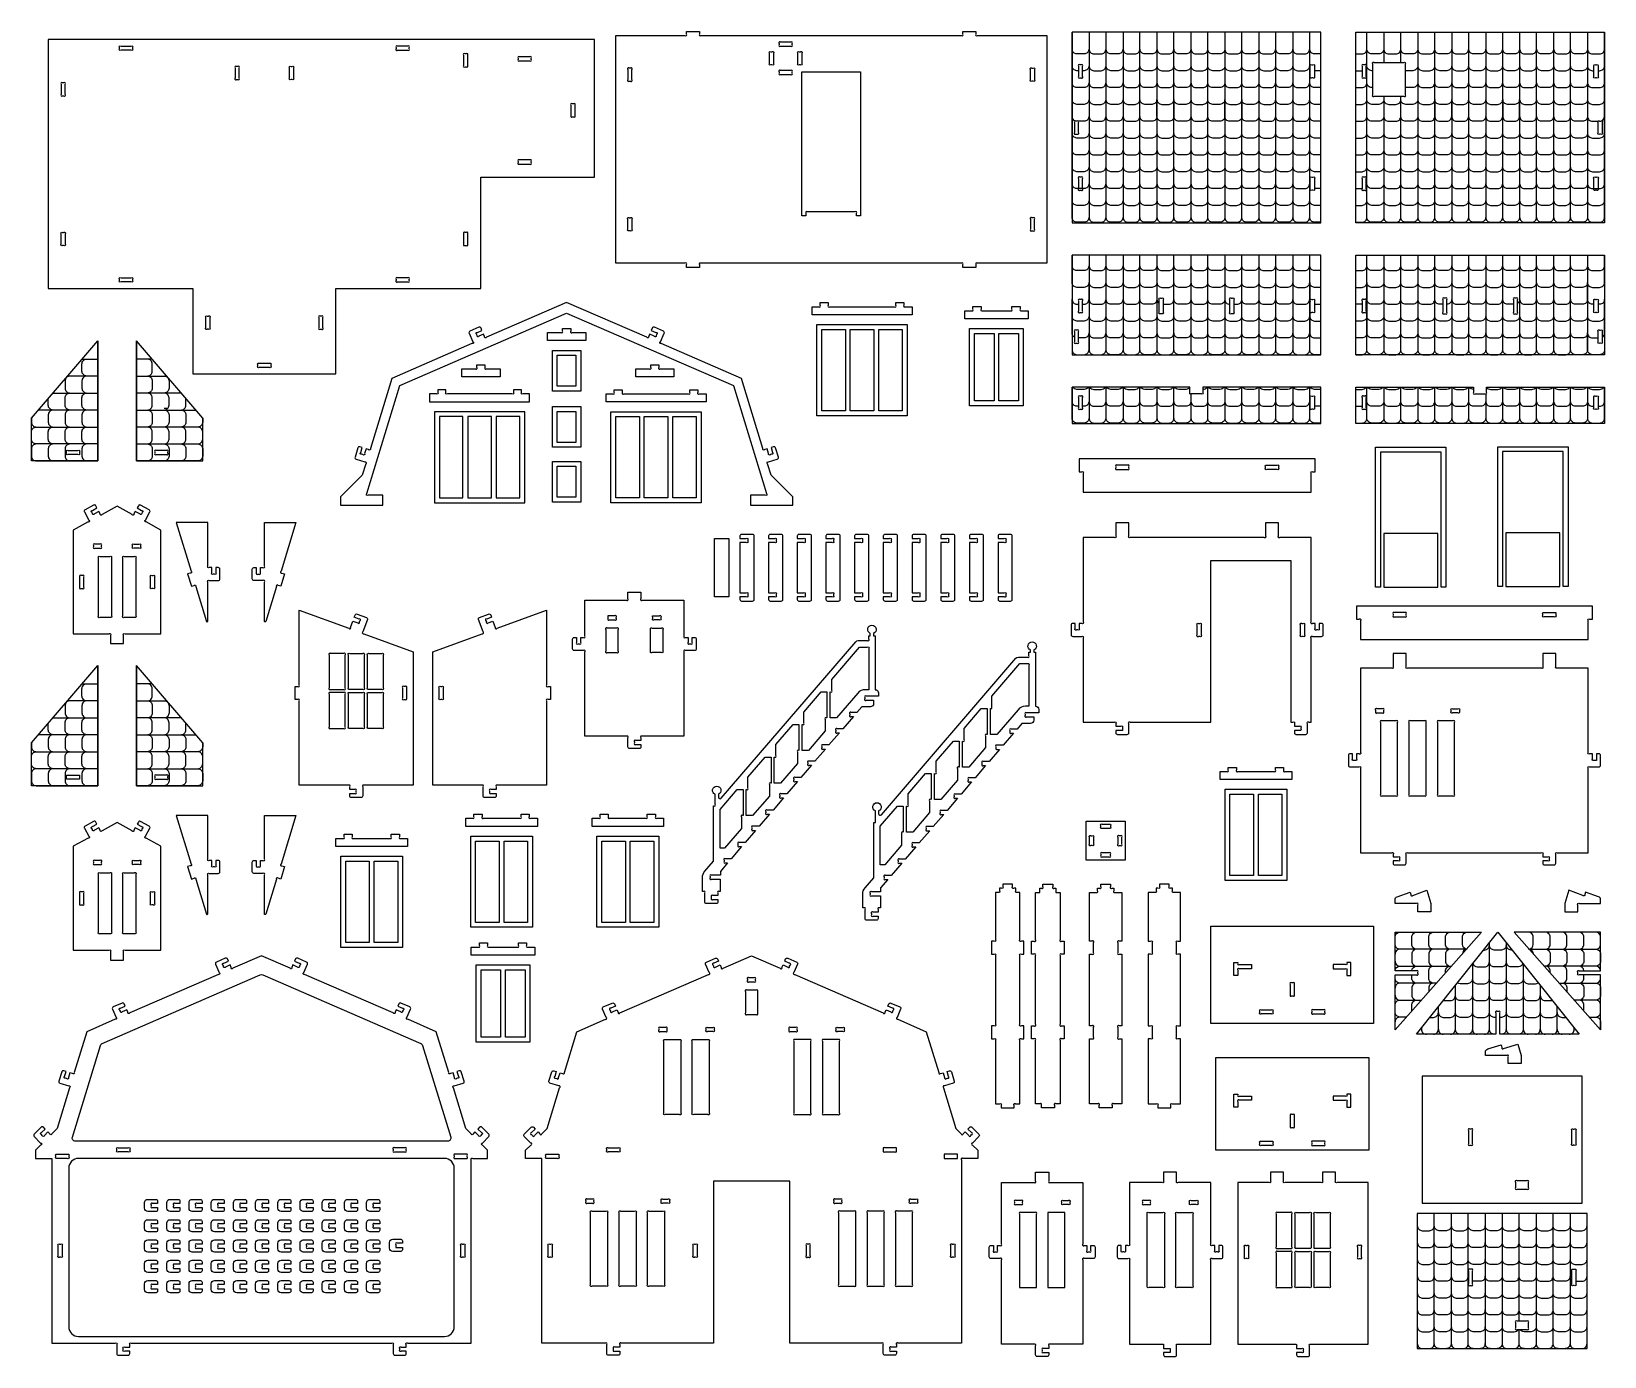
# Model space of a CAD drawing. Extents: x 39 to 232, y 1985 to 2148.
import ezdxf

# ---------------------------------------------------------------- set-up
doc = ezdxf.new("R2010")
doc.units = 0
doc.header["$MEASUREMENT"] = 0
doc.layers.add('LAYER1', color=18, linetype='CONTINUOUS')

msp = doc.modelspace()

# ---------------------------------------------------------------- linework, layer by layer
at = {"layer": 'LAYER1'}
for points in [[(108.2, 2147.3), (41, 2147.3), (41, 2116.7), (58.8, 2116.7), (58.8, 2106.2), (76.4, 2106.2), (76.4, 2116.7), (94.2, 2116.7), (94.2, 2130.4), (108.2, 2130.4)], [(197.51, 2148.2), (166.91, 2148.2), (166.91, 2124.78), (197.51, 2124.78)], [(201.79, 2148.2), (232.39, 2148.2), (232.39, 2124.78), (201.79, 2124.78)], [(197.51, 2120.78), (166.91, 2120.78), (166.91, 2108.56), (197.51, 2108.56)], [(201.79, 2120.78), (232.39, 2120.78), (232.39, 2108.56), (201.79, 2108.56)], [(146.64, 2101.06), (135.54, 2101.06), (135.54, 2112.26), (146.64, 2112.26)], [(139.04, 2101.66), (136.14, 2101.66), (136.14, 2111.66), (139.04, 2111.66)], [(142.54, 2101.66), (139.64, 2101.66), (139.64, 2111.66), (142.54, 2111.66)], [(143.14, 2111.66), (146.04, 2111.66), (146.04, 2101.66), (143.14, 2101.66)], [(160.92, 2102.27), (154.32, 2102.27), (154.32, 2111.77), (160.92, 2111.77)], [(157.32, 2102.87), (154.92, 2102.87), (154.92, 2111.17), (157.32, 2111.17)], [(157.92, 2111.17), (160.32, 2111.17), (160.32, 2102.87), (157.92, 2102.87)], [(106.52, 2104.09), (103.02, 2104.09), (103.02, 2109.09), (106.52, 2109.09)], [(103.62, 2108.49), (105.92, 2108.49), (105.92, 2104.69), (103.62, 2104.69)], [(88.52, 2090.35), (99.62, 2090.35), (99.62, 2101.55), (88.52, 2101.55)], [(92.02, 2100.95), (89.12, 2100.95), (89.12, 2090.95), (92.02, 2090.95)], [(92.62, 2090.95), (95.52, 2090.95), (95.52, 2100.95), (92.62, 2100.95)], [(96.12, 2090.95), (99.02, 2090.95), (99.02, 2100.95), (96.12, 2100.95)], [(106.52, 2097.17), (103.02, 2097.17), (103.02, 2102.17), (106.52, 2102.17)], [(103.62, 2101.57), (105.92, 2101.57), (105.92, 2097.77), (103.62, 2097.77)], [(121.31, 2090.35), (110.21, 2090.35), (110.21, 2101.55), (121.31, 2101.55)], [(113.71, 2090.95), (110.81, 2090.95), (110.81, 2100.95), (113.71, 2100.95)], [(117.21, 2090.95), (114.31, 2090.95), (114.31, 2100.95), (117.21, 2100.95)], [(117.81, 2100.95), (120.71, 2100.95), (120.71, 2090.95), (117.81, 2090.95)], [(212.29, 2079.97), (212.29, 2096.57), (204.84, 2096.57), (204.84, 2079.97), (204.24, 2079.97), (204.24, 2097.17), (212.89, 2097.17), (212.89, 2079.97)], [(227.3, 2080.05), (227.3, 2096.65), (219.85, 2096.65), (219.85, 2080.05), (219.25, 2080.05), (219.25, 2097.25), (227.9, 2097.25), (227.9, 2080.05)], [(106.52, 2090.44), (103.02, 2090.44), (103.02, 2095.44), (106.52, 2095.44)], [(103.62, 2094.84), (105.92, 2094.84), (105.92, 2091.04), (103.62, 2091.04)], [(124.71, 2078.77), (122.97, 2078.77), (122.97, 2085.97), (124.71, 2085.97)], [(205.24, 2079.97), (211.89, 2079.97), (211.89, 2086.57), (205.24, 2086.57)], [(220.25, 2080.05), (226.9, 2080.05), (226.9, 2086.65), (220.25, 2086.65)], [(43.26, 2056.36), (43.26, 2056.86), (44.86, 2056.86), (44.86, 2056.36)], [(193.33, 2043.92), (185.73, 2043.92), (185.73, 2055.12), (193.33, 2055.12)], [(189.23, 2044.52), (186.33, 2044.52), (186.33, 2054.52), (189.23, 2054.52)], [(189.83, 2054.52), (192.73, 2054.52), (192.73, 2044.52), (189.83, 2044.52)], [(173.45, 2046.42), (168.65, 2046.42), (168.65, 2051.22), (173.45, 2051.22)], [(100.57, 2038.16), (92.97, 2038.16), (92.97, 2049.36), (100.57, 2049.36)], [(96.47, 2038.76), (93.57, 2038.76), (93.57, 2048.76), (96.47, 2048.76)], [(97.07, 2048.76), (99.97, 2048.76), (99.97, 2038.76), (97.07, 2038.76)], [(116.09, 2038.16), (108.49, 2038.16), (108.49, 2049.36), (116.09, 2049.36)], [(111.99, 2038.76), (109.09, 2038.76), (109.09, 2048.76), (111.99, 2048.76)], [(112.59, 2048.76), (115.49, 2048.76), (115.49, 2038.76), (112.59, 2038.76)], [(84.6, 2035.69), (77, 2035.69), (77, 2046.89), (84.6, 2046.89)], [(80.5, 2036.29), (77.6, 2036.29), (77.6, 2046.29), (80.5, 2046.29)], [(81.1, 2046.29), (84, 2046.29), (84, 2036.29), (81.1, 2036.29)], [(184, 2038.31), (204, 2038.31), (204, 2026.31), (184, 2026.31)], [(100.25, 2024.03), (93.65, 2024.03), (93.65, 2033.53), (100.25, 2033.53)], [(96.65, 2024.63), (94.25, 2024.63), (94.25, 2032.93), (96.65, 2032.93)], [(97.25, 2032.93), (99.65, 2032.93), (99.65, 2024.63), (97.25, 2024.63)], [(184.6, 2022.14), (203.4, 2022.14), (203.4, 2010.74), (184.6, 2010.74)], [(229.65, 2019.86), (209.97, 2019.86), (209.97, 2004.22), (229.65, 2004.22)], [(163.94, 1993.88), (166.04, 1993.88), (166.04, 2003.08), (163.94, 2003.08)], [(209.37, 1986.36), (230.25, 1986.36), (230.25, 2002.96), (209.37, 2002.96)]]:
    msp.add_lwpolyline(points, close=True, dxfattribs=at)
for points in [[(110.8, 2147.8), (119.32, 2147.8, 1), (119.5, 2147.98), (119.5, 2148.3), (121.1, 2148.3), (121.1, 2147.98, 1), (121.27, 2147.8), (153.32, 2147.8, 1), (153.5, 2147.98), (153.5, 2148.3), (155.1, 2148.3), (155.1, 2147.98, 1), (155.27, 2147.8), (163.8, 2147.8), (163.8, 2119.8), (155.27, 2119.8, 1), (155.1, 2119.63), (155.1, 2119.3), (153.5, 2119.3), (153.5, 2119.63, 1), (153.32, 2119.8), (121.27, 2119.8, 1), (121.1, 2119.63), (121.1, 2119.3), (119.5, 2119.3), (119.5, 2119.63, 1), (119.32, 2119.8), (110.8, 2119.8)], [(130.9, 2146.83), (130.9, 2146.68, 1), (131.07, 2146.5), (132.32, 2146.5, 1), (132.5, 2146.68), (132.5, 2146.83, 1), (132.32, 2147), (131.07, 2147, 1)], [(49.98, 2146.5), (51.22, 2146.5, -1), (51.4, 2146.32), (51.4, 2146.18, -1), (51.22, 2146), (49.98, 2146, -1), (49.8, 2146.18), (49.8, 2146.32, -1)], [(83.8, 2146.32), (83.8, 2146.18, 1), (83.98, 2146), (85.22, 2146, 1), (85.4, 2146.18), (85.4, 2146.32, 1), (85.22, 2146.5), (83.98, 2146.5, 1)], [(92.1, 2145.37), (92.1, 2144.13, 1), (92.28, 2143.95), (92.42, 2143.95, 1), (92.6, 2144.13), (92.6, 2145.37, 1), (92.42, 2145.55), (92.28, 2145.55, 1)], [(98.8, 2145.02), (98.8, 2144.88, 1), (98.98, 2144.7), (100.22, 2144.7, 1), (100.4, 2144.88), (100.4, 2145.02, 1), (100.22, 2145.2), (98.98, 2145.2, 1)], [(130.2, 2145.63), (130.2, 2144.38, -1), (130.02, 2144.2), (129.87, 2144.2, -1), (129.7, 2144.38), (129.7, 2145.63, -1), (129.87, 2145.8), (130.02, 2145.8, -1)], [(133.7, 2145.63), (133.7, 2144.38, -1), (133.52, 2144.2), (133.37, 2144.2, -1), (133.2, 2144.38), (133.2, 2145.63, -1), (133.37, 2145.8), (133.52, 2145.8, -1)], [(64, 2143.82), (64, 2142.58, 1), (64.18, 2142.4), (64.32, 2142.4, 1), (64.5, 2142.58), (64.5, 2143.82, 1), (64.32, 2144), (64.18, 2144, 1)], [(71.2, 2143.82), (71.2, 2142.58, -1), (71.02, 2142.4), (70.88, 2142.4, -1), (70.7, 2142.58), (70.7, 2143.82, -1), (70.88, 2144), (71.02, 2144, -1)], [(112.3, 2143.63), (112.3, 2142.38, 1), (112.47, 2142.2), (112.62, 2142.2, 1), (112.8, 2142.38), (112.8, 2143.63, 1), (112.62, 2143.8), (112.47, 2143.8, 1)], [(130.9, 2143.33), (130.9, 2143.18, 1), (131.07, 2143), (132.32, 2143, 1), (132.5, 2143.18), (132.5, 2143.33, 1), (132.32, 2143.5), (131.07, 2143.5, 1)], [(140.4, 2125.63), (140.4, 2125.95, 1), (140.22, 2126.13), (134.37, 2126.13, 1), (134.2, 2125.95), (134.2, 2125.63), (133.7, 2125.63), (133.7, 2143.33), (140.9, 2143.33), (140.9, 2125.63)], [(162.3, 2143.63), (162.3, 2142.38, -1), (162.12, 2142.2), (161.97, 2142.2, -1), (161.8, 2142.38), (161.8, 2143.63, -1), (161.97, 2143.8), (162.12, 2143.8, -1)], [(168.04, 2144.2), (167.89, 2144.2, 1), (167.71, 2144.03), (167.71, 2142.78, 1), (167.89, 2142.6), (168.04, 2142.6, 1), (168.21, 2142.78), (168.21, 2144.03, 1)], [(196.39, 2144.2), (196.54, 2144.2, -1), (196.71, 2144.03), (196.71, 2142.78, -1), (196.54, 2142.6), (196.39, 2142.6, -1), (196.21, 2142.78), (196.21, 2144.03, -1)], [(202.59, 2144.03), (202.59, 2142.78, 1), (202.77, 2142.6), (202.91, 2142.6, 1), (203.09, 2142.78), (203.09, 2144.03, 1), (202.91, 2144.2), (202.77, 2144.2, 1)], [(204.07, 2144.5), (207.7, 2144.5, -1), (207.88, 2144.32), (207.88, 2140.46, -1), (207.7, 2140.29), (204.07, 2140.29, -1), (203.89, 2140.46), (203.89, 2144.32, -1)], [(231.27, 2144.2), (231.41, 2144.2, -1), (231.59, 2144.03), (231.59, 2142.78, -1), (231.41, 2142.6), (231.27, 2142.6, -1), (231.09, 2142.78), (231.09, 2144.03, -1)], [(42.6, 2141.82), (42.6, 2140.58, 1), (42.78, 2140.4), (42.92, 2140.4, 1), (43.1, 2140.58), (43.1, 2141.82, 1), (42.92, 2142), (42.78, 2142, 1)], [(105.3, 2139.22), (105.3, 2137.98, 1), (105.48, 2137.8), (105.62, 2137.8, 1), (105.8, 2137.98), (105.8, 2139.22, 1), (105.62, 2139.4), (105.48, 2139.4, 1)], [(167.21, 2137.11), (167.21, 2135.87, 1), (167.39, 2135.69), (167.54, 2135.69, 1), (167.71, 2135.87), (167.71, 2137.11, 1), (167.54, 2137.29), (167.39, 2137.29, 1)], [(231.77, 2137.29), (231.91, 2137.29, -1), (232.09, 2137.11), (232.09, 2135.87, -1), (231.91, 2135.69), (231.77, 2135.69, -1), (231.59, 2135.87), (231.59, 2137.11, -1)], [(98.8, 2132.32), (98.8, 2132.18, 1), (98.98, 2132), (100.22, 2132, 1), (100.4, 2132.18), (100.4, 2132.32, 1), (100.22, 2132.5), (98.98, 2132.5, 1)], [(167.71, 2130.2), (167.71, 2128.95, 1), (167.89, 2128.78), (168.04, 2128.78, 1), (168.21, 2128.95), (168.21, 2130.2, 1), (168.04, 2130.38), (167.89, 2130.38, 1)], [(196.39, 2130.38), (196.54, 2130.38, -1), (196.71, 2130.2), (196.71, 2128.95, -1), (196.54, 2128.78), (196.39, 2128.78, -1), (196.21, 2128.95), (196.21, 2130.2, -1)], [(202.59, 2130.2), (202.59, 2128.95, 1), (202.77, 2128.78), (202.91, 2128.78, 1), (203.09, 2128.95), (203.09, 2130.2, 1), (202.91, 2130.38), (202.77, 2130.38, 1)], [(231.27, 2130.38), (231.41, 2130.38, -1), (231.59, 2130.2), (231.59, 2128.95, -1), (231.41, 2128.78), (231.27, 2128.78, -1), (231.09, 2128.95), (231.09, 2130.2, -1)], [(112.47, 2125.4), (112.62, 2125.4, -1), (112.8, 2125.23), (112.8, 2123.98, -1), (112.62, 2123.8), (112.47, 2123.8, -1), (112.3, 2123.98), (112.3, 2125.23, -1)], [(161.8, 2125.23), (161.8, 2123.98, 1), (161.97, 2123.8), (162.12, 2123.8, 1), (162.3, 2123.98), (162.3, 2125.23, 1), (162.12, 2125.4), (161.97, 2125.4, 1)], [(42.78, 2123.6), (42.92, 2123.6, -1), (43.1, 2123.42), (43.1, 2122.18, -1), (42.92, 2122), (42.78, 2122, -1), (42.6, 2122.18), (42.6, 2123.42, -1)], [(92.1, 2123.42), (92.1, 2122.18, 1), (92.28, 2122), (92.42, 2122, 1), (92.6, 2122.18), (92.6, 2123.42, 1), (92.42, 2123.6), (92.28, 2123.6, 1)], [(49.98, 2118), (51.22, 2118, -1), (51.4, 2117.82), (51.4, 2117.68, -1), (51.22, 2117.5), (49.98, 2117.5, -1), (49.8, 2117.68), (49.8, 2117.82, -1)], [(83.8, 2117.82), (83.8, 2117.68, 1), (83.98, 2117.5), (85.22, 2117.5, 1), (85.4, 2117.68), (85.4, 2117.82, 1), (85.22, 2118), (83.98, 2118, 1)], [(132.57, 2091.07), (129.91, 2093.73), (129.47, 2095.15, -1), (129.59, 2095.37), (130.66, 2095.7, 0.414214), (130.8, 2095.95), (130.45, 2097.09, 0.414214), (130.2, 2097.23), (129.91, 2097.14), (130.09, 2096.54, -1), (129.97, 2096.32), (129.83, 2096.28, -1), (129.61, 2096.4), (129.43, 2096.99), (129.12, 2096.9, -1), (128.9, 2097.01), (126.26, 2105.64), (116.41, 2109.92, -1), (116.32, 2110.16), (116.77, 2111.19, 0.414214), (116.66, 2111.45), (115.56, 2111.93, 0.414214), (115.3, 2111.82), (115.18, 2111.55), (115.75, 2111.3, -1), (115.84, 2111.07), (115.78, 2110.93, -1), (115.55, 2110.84), (114.98, 2111.09), (114.85, 2110.8, -1), (114.62, 2110.7), (104.77, 2114.99), (94.93, 2110.7, -1), (94.69, 2110.8), (94.56, 2111.09), (93.99, 2110.84, -1), (93.76, 2110.93), (93.7, 2111.07, -1), (93.79, 2111.3), (94.36, 2111.55), (94.24, 2111.82, 0.414214), (93.98, 2111.93), (92.88, 2111.45, 0.414214), (92.78, 2111.19), (93.23, 2110.16, -1), (93.13, 2109.92), (83.29, 2105.64), (80.64, 2097.01, -1), (80.42, 2096.9), (80.11, 2096.99), (79.93, 2096.4, -1), (79.71, 2096.28), (79.57, 2096.32, -1), (79.45, 2096.54), (79.64, 2097.14), (79.35, 2097.23, 0.414214), (79.1, 2097.09), (78.75, 2095.95, 0.414214), (78.88, 2095.7), (79.95, 2095.37, -1), (80.07, 2095.15), (79.64, 2093.73), (76.97, 2091.07), (76.97, 2090.07), (82.17, 2090.07), (82.17, 2091.27), (80.38, 2091.27, -1), (80.21, 2091.5), (84.27, 2104.76), (104.77, 2113.68), (125.27, 2104.76), (129.34, 2091.5, -1), (129.17, 2091.27), (127.37, 2091.27), (127.37, 2090.07), (132.57, 2090.07)], [(136.94, 2114.96), (136.94, 2114.63, 1), (137.12, 2114.46), (145.06, 2114.46, 1), (145.24, 2114.63), (145.24, 2114.96), (146.24, 2114.96), (146.24, 2114.63, 1), (146.42, 2114.46), (147.24, 2114.46), (147.24, 2113.46), (134.94, 2113.46), (134.94, 2114.46), (135.76, 2114.46, 1), (135.94, 2114.63), (135.94, 2114.96)], [(155.72, 2114.47), (155.72, 2114.15, 1), (155.89, 2113.97), (159.34, 2113.97, 1), (159.52, 2114.15), (159.52, 2114.47), (160.52, 2114.47), (160.52, 2114.15, 1), (160.69, 2113.97), (161.52, 2113.97), (161.52, 2112.97), (153.72, 2112.97), (153.72, 2113.97), (154.54, 2113.97, 1), (154.72, 2114.15), (154.72, 2114.47)], [(167.71, 2115.17), (167.71, 2113.93, 1), (167.89, 2113.75), (168.04, 2113.75, 1), (168.21, 2113.93), (168.21, 2115.17, 1), (168.04, 2115.35), (167.89, 2115.35, 1)], [(178.11, 2115.32), (178.11, 2113.77, -1), (177.94, 2113.6), (177.79, 2113.6, -1), (177.61, 2113.77), (177.61, 2115.32, -1), (177.79, 2115.5), (177.94, 2115.5, -1)], [(186.81, 2115.32), (186.81, 2113.77, -1), (186.64, 2113.6), (186.49, 2113.6, -1), (186.31, 2113.77), (186.31, 2115.32, -1), (186.49, 2115.5), (186.64, 2115.5, -1)], [(196.39, 2115.35), (196.54, 2115.35, -1), (196.71, 2115.17), (196.71, 2113.93, -1), (196.54, 2113.75), (196.39, 2113.75, -1), (196.21, 2113.93), (196.21, 2115.17, -1)], [(202.59, 2115.17), (202.59, 2113.93, 1), (202.77, 2113.75), (202.91, 2113.75, 1), (203.09, 2113.93), (203.09, 2115.17, 1), (202.91, 2115.35), (202.77, 2115.35, 1)], [(212.49, 2115.32), (212.49, 2113.77, 1), (212.67, 2113.6), (212.81, 2113.6, 1), (212.99, 2113.77), (212.99, 2115.32, 1), (212.81, 2115.5), (212.67, 2115.5, 1)], [(221.19, 2115.32), (221.19, 2113.77, 1), (221.37, 2113.6), (221.51, 2113.6, 1), (221.69, 2113.77), (221.69, 2115.32, 1), (221.51, 2115.5), (221.37, 2115.5, 1)], [(231.27, 2115.35), (231.41, 2115.35, -1), (231.59, 2115.17), (231.59, 2113.93, -1), (231.41, 2113.75), (231.27, 2113.75, -1), (231.09, 2113.93), (231.09, 2115.17, -1)], [(60.9, 2113.12), (60.9, 2111.88, -1), (60.72, 2111.7), (60.58, 2111.7, -1), (60.4, 2111.88), (60.4, 2113.12, -1), (60.58, 2113.3), (60.72, 2113.3, -1)], [(74.3, 2113.12), (74.3, 2111.88, 1), (74.48, 2111.7), (74.62, 2111.7, 1), (74.8, 2111.88), (74.8, 2113.12, 1), (74.62, 2113.3), (74.48, 2113.3, 1)], [(102.42, 2111.29), (104.09, 2111.29, 1), (104.27, 2111.47), (104.27, 2111.79), (105.27, 2111.79), (105.27, 2111.47, 1), (105.45, 2111.29), (107.12, 2111.29), (107.12, 2110.29), (102.42, 2110.29)], [(167.21, 2111.4), (167.21, 2110.15, 1), (167.39, 2109.98), (167.54, 2109.98, 1), (167.71, 2110.15), (167.71, 2111.4, 1), (167.54, 2111.58), (167.39, 2111.58, 1)], [(231.77, 2111.58), (231.91, 2111.58, -1), (232.09, 2111.4), (232.09, 2110.15, -1), (231.91, 2109.98), (231.77, 2109.98, -1), (231.59, 2110.15), (231.59, 2111.4, -1)], [(66.98, 2107.5), (68.22, 2107.5, -1), (68.4, 2107.32), (68.4, 2107.18, -1), (68.22, 2107), (66.98, 2107, -1), (66.8, 2107.18), (66.8, 2107.32, -1)], [(91.88, 2106.82), (93.56, 2106.82, 1), (93.73, 2107), (93.73, 2107.32), (94.73, 2107.32), (94.73, 2107, 1), (94.91, 2106.82), (96.58, 2106.82), (96.58, 2105.82), (91.88, 2105.82)], [(113.26, 2106.82), (114.93, 2106.82, 1), (115.11, 2107), (115.11, 2107.32), (116.11, 2107.32), (116.11, 2107, 1), (116.29, 2106.82), (117.96, 2106.82), (117.96, 2105.82), (113.26, 2105.82)], [(183.01, 2104.56), (183.01, 2103.93, -1), (182.84, 2103.76), (181.59, 2103.76, -1), (181.41, 2103.93), (181.41, 2104.56), (166.91, 2104.56), (166.91, 2100.08), (197.51, 2100.08), (197.51, 2104.56)], [(216.47, 2103.76), (217.71, 2103.76, 1), (217.89, 2103.93), (217.89, 2104.56), (232.39, 2104.56), (232.39, 2100.08), (201.79, 2100.08), (201.79, 2104.56), (216.29, 2104.56), (216.29, 2103.93, 1)], [(98.22, 2104.25), (98.22, 2103.93, -1), (98.05, 2103.75), (90.1, 2103.75, -1), (89.92, 2103.93), (89.92, 2104.25), (88.92, 2104.25), (88.92, 2103.93, -1), (88.75, 2103.75), (87.92, 2103.75), (87.92, 2102.75), (100.22, 2102.75), (100.22, 2103.75), (99.4, 2103.75, -1), (99.22, 2103.93), (99.22, 2104.25)], [(111.61, 2104.25), (111.61, 2103.93, 1), (111.79, 2103.75), (119.73, 2103.75, 1), (119.91, 2103.93), (119.91, 2104.25), (120.91, 2104.25), (120.91, 2103.93, 1), (121.09, 2103.75), (121.91, 2103.75), (121.91, 2102.75), (109.61, 2102.75), (109.61, 2103.75), (110.43, 2103.75, 1), (110.61, 2103.93), (110.61, 2104.25)], [(167.71, 2103.29), (167.71, 2102.05, 1), (167.89, 2101.87), (168.04, 2101.87, 1), (168.21, 2102.05), (168.21, 2103.29, 1), (168.04, 2103.47), (167.89, 2103.47, 1)], [(196.39, 2103.47), (196.54, 2103.47, -1), (196.71, 2103.29), (196.71, 2102.05, -1), (196.54, 2101.87), (196.39, 2101.87, -1), (196.21, 2102.05), (196.21, 2103.29, -1)], [(202.59, 2103.29), (202.59, 2102.05, 1), (202.77, 2101.87), (202.91, 2101.87, 1), (203.09, 2102.05), (203.09, 2103.29, 1), (202.91, 2103.47), (202.77, 2103.47, 1)], [(231.27, 2103.47), (231.41, 2103.47, -1), (231.59, 2103.29), (231.59, 2102.05, -1), (231.41, 2101.87), (231.27, 2101.87, -1), (231.09, 2102.05), (231.09, 2103.29, -1)], [(43.44, 2096.79), (44.68, 2096.79, -1), (44.86, 2096.61), (44.86, 2096.47, -1), (44.68, 2096.29), (43.44, 2096.29, -1), (43.26, 2096.47), (43.26, 2096.61, -1)], [(54.13, 2096.61), (54.13, 2096.47, 1), (54.31, 2096.29), (55.55, 2096.29, 1), (55.73, 2096.47), (55.73, 2096.61, 1), (55.55, 2096.79), (54.31, 2096.79, 1)], [(167.8, 2094.16), (168.12, 2094.16, -1), (168.3, 2093.98), (168.3, 2091.66), (196.3, 2091.66), (196.3, 2093.98, -1), (196.48, 2094.16), (196.8, 2094.16), (196.8, 2095.76), (167.8, 2095.76)], [(172.48, 2094.46), (173.72, 2094.46, 1), (173.9, 2094.63), (173.9, 2094.78, 1), (173.72, 2094.96), (172.48, 2094.96, 1), (172.3, 2094.78), (172.3, 2094.63, 1)], [(190.88, 2094.96), (192.12, 2094.96, -1), (192.3, 2094.78), (192.3, 2094.63, -1), (192.12, 2094.46), (190.88, 2094.46, -1), (190.7, 2094.63), (190.7, 2094.78, -1)], [(51.73, 2089.28), (51.57, 2088.99, -1), (51.33, 2088.92), (49.49, 2089.92), (47.65, 2088.92, -1), (47.41, 2089), (47.26, 2089.28), (46.71, 2088.98, -1), (46.47, 2089.05), (46.4, 2089.18, -1), (46.47, 2089.42), (47.02, 2089.72), (46.88, 2089.98, 0.414214), (46.61, 2090.06), (45.55, 2089.49, 0.414214), (45.47, 2089.22), (46.01, 2088.23, -1), (45.93, 2087.99), (44.09, 2087), (44.09, 2074.23), (48.52, 2074.23, -1), (48.69, 2074.05), (48.69, 2073.03), (50.29, 2073.03), (50.29, 2074.05, -1), (50.47, 2074.23), (54.89, 2074.23), (54.89, 2087), (53.05, 2087.99, -1), (52.98, 2088.23), (53.52, 2089.22, 0.414214), (53.43, 2089.49), (52.38, 2090.06, 0.414214), (52.11, 2089.98), (51.97, 2089.72), (52.51, 2089.42, -1), (52.58, 2089.18), (52.52, 2089.05, -1), (52.28, 2088.98)], [(56.76, 2087.92), (58.6, 2081.93, -1), (58.48, 2081.71), (58.17, 2081.61), (58.64, 2080.08), (58.95, 2080.18, -1), (59.17, 2080.06), (60.49, 2075.77, 0.861326), (60.64, 2075.8), (60.64, 2080.6, -1), (60.82, 2080.78), (61.94, 2080.78, 0.414214), (62.14, 2080.98), (62.14, 2082.18, 0.414214), (61.94, 2082.38), (61.64, 2082.38), (61.64, 2081.75, -1), (61.46, 2081.58), (61.32, 2081.58, -1), (61.14, 2081.75), (61.14, 2082.38), (60.82, 2082.38, -1), (60.64, 2082.55), (60.64, 2087.92)], [(71.49, 2087.92), (69.65, 2081.93, 1), (69.77, 2081.71), (70.08, 2081.61), (69.61, 2080.08), (69.3, 2080.18, 1), (69.08, 2080.06), (67.77, 2075.77, -0.861326), (67.61, 2075.8), (67.61, 2080.6, 1), (67.43, 2080.78), (66.31, 2080.78, -0.414214), (66.11, 2080.98), (66.11, 2082.18, -0.414214), (66.31, 2082.38), (66.61, 2082.38), (66.61, 2081.75, 1), (66.79, 2081.58), (66.93, 2081.58, 1), (67.11, 2081.75), (67.11, 2082.38), (67.43, 2082.38, 1), (67.61, 2082.55), (67.61, 2087.92)], [(193.8, 2063.37), (194.07, 2063.37, -1), (194.25, 2063.19), (194.25, 2062.87), (194.87, 2062.87, -1), (195.05, 2062.69), (195.05, 2062.55, -1), (194.87, 2062.37), (194.25, 2062.37), (194.25, 2062.07, 0.414214), (194.45, 2061.87), (195.65, 2061.87, 0.414214), (195.85, 2062.07), (195.85, 2063.19, -1), (196.03, 2063.37), (196.3, 2063.37), (196.3, 2073.74, -1), (196.48, 2073.92), (197.6, 2073.92, 0.414214), (197.8, 2074.12), (197.8, 2075.32, 0.414214), (197.6, 2075.52), (197.3, 2075.52), (197.3, 2074.9, -1), (197.12, 2074.72), (196.98, 2074.72, -1), (196.8, 2074.9), (196.8, 2075.52), (196.48, 2075.52, -1), (196.3, 2075.7), (196.3, 2086.07), (192.48, 2086.07, -1), (192.3, 2086.25), (192.3, 2087.87), (190.7, 2087.87), (190.7, 2086.25, -1), (190.52, 2086.07), (174.08, 2086.07, -1), (173.9, 2086.25), (173.9, 2087.87), (172.3, 2087.87), (172.3, 2086.25, -1), (172.12, 2086.07), (168.3, 2086.07), (168.3, 2075.7, -1), (168.12, 2075.52), (167.8, 2075.52), (167.8, 2074.9, -1), (167.62, 2074.72), (167.48, 2074.72, -1), (167.3, 2074.9), (167.3, 2075.52), (167, 2075.52, 0.414214), (166.8, 2075.32), (166.8, 2074.12, 0.414214), (167, 2073.92), (168.12, 2073.92, -1), (168.3, 2073.74), (168.3, 2063.37), (172.12, 2063.37, -1), (172.3, 2063.19), (172.3, 2062.87), (172.92, 2062.87, -1), (173.1, 2062.69), (173.1, 2062.55, -1), (172.92, 2062.37), (172.3, 2062.37), (172.3, 2062.07, 0.414214), (172.5, 2061.87), (173.7, 2061.87, 0.414214), (173.9, 2062.07), (173.9, 2063.19, -1), (174.08, 2063.37), (184, 2063.37), (184, 2083.27), (193.8, 2083.27)], [(46.77, 2084.76), (47.42, 2084.76, 1), (47.59, 2084.94), (47.59, 2085.09, 1), (47.42, 2085.26), (46.77, 2085.26, 1), (46.59, 2085.09), (46.59, 2084.94, 1)], [(51.57, 2085.26), (52.22, 2085.26, -1), (52.39, 2085.09), (52.39, 2084.94, -1), (52.22, 2084.76), (51.57, 2084.76, -1), (51.39, 2084.94), (51.39, 2085.09, -1)], [(127.83, 2086.27, 0.414214), (127.63, 2086.47), (126.28, 2086.47, 0.414214), (126.08, 2086.27), (126.08, 2085.97), (126.85, 2085.97, -1), (127.03, 2085.79), (127.03, 2085.65, -1), (126.85, 2085.47), (126.08, 2085.47), (126.08, 2079.27), (126.85, 2079.27, -1), (127.03, 2079.09), (127.03, 2078.95, -1), (126.85, 2078.77), (126.08, 2078.77), (126.08, 2078.47, 0.414214), (126.28, 2078.27), (127.63, 2078.27, 0.414214), (127.83, 2078.47)], [(131.35, 2086.27, 0.414214), (131.15, 2086.47), (129.8, 2086.47, 0.414214), (129.6, 2086.27), (129.6, 2085.97), (130.37, 2085.97, -1), (130.55, 2085.79), (130.55, 2085.65, -1), (130.37, 2085.47), (129.6, 2085.47), (129.6, 2079.27), (130.37, 2079.27, -1), (130.55, 2079.09), (130.55, 2078.95, -1), (130.37, 2078.77), (129.6, 2078.77), (129.6, 2078.47, 0.414214), (129.8, 2078.27), (131.15, 2078.27, 0.414214), (131.35, 2078.47)], [(134.88, 2086.27, 0.414214), (134.68, 2086.47), (133.33, 2086.47, 0.414214), (133.13, 2086.27), (133.13, 2085.97), (133.9, 2085.97, -1), (134.08, 2085.79), (134.08, 2085.65, -1), (133.9, 2085.47), (133.13, 2085.47), (133.13, 2079.27), (133.9, 2079.27, -1), (134.08, 2079.09), (134.08, 2078.95, -1), (133.9, 2078.77), (133.13, 2078.77), (133.13, 2078.47, 0.414214), (133.33, 2078.27), (134.68, 2078.27, 0.414214), (134.88, 2078.47)], [(138.4, 2086.27, 0.414214), (138.2, 2086.47), (136.86, 2086.47, 0.414214), (136.66, 2086.27), (136.66, 2085.97), (137.43, 2085.97, -1), (137.6, 2085.79), (137.6, 2085.65, -1), (137.43, 2085.47), (136.66, 2085.47), (136.66, 2079.27), (137.43, 2079.27, -1), (137.6, 2079.09), (137.6, 2078.95, -1), (137.43, 2078.77), (136.66, 2078.77), (136.66, 2078.47, 0.414214), (136.86, 2078.27), (138.2, 2078.27, 0.414214), (138.4, 2078.47)], [(141.93, 2086.27, 0.414214), (141.73, 2086.47), (140.38, 2086.47, 0.414214), (140.18, 2086.27), (140.18, 2085.97), (140.95, 2085.97, -1), (141.13, 2085.79), (141.13, 2085.65, -1), (140.95, 2085.47), (140.18, 2085.47), (140.18, 2079.27), (140.95, 2079.27, -1), (141.13, 2079.09), (141.13, 2078.95, -1), (140.95, 2078.77), (140.18, 2078.77), (140.18, 2078.47, 0.414214), (140.38, 2078.27), (141.73, 2078.27, 0.414214), (141.93, 2078.47)], [(145.46, 2086.27, 0.414214), (145.26, 2086.47), (143.91, 2086.47, 0.414214), (143.71, 2086.27), (143.71, 2085.97), (144.48, 2085.97, -1), (144.66, 2085.79), (144.66, 2085.65, -1), (144.48, 2085.47), (143.71, 2085.47), (143.71, 2079.27), (144.48, 2079.27, -1), (144.66, 2079.09), (144.66, 2078.95, -1), (144.48, 2078.77), (143.71, 2078.77), (143.71, 2078.47, 0.414214), (143.91, 2078.27), (145.26, 2078.27, 0.414214), (145.46, 2078.47)], [(148.98, 2086.27, 0.414214), (148.78, 2086.47), (147.44, 2086.47, 0.414214), (147.24, 2086.27), (147.24, 2085.97), (148.01, 2085.97, -1), (148.18, 2085.79), (148.18, 2085.65, -1), (148.01, 2085.47), (147.24, 2085.47), (147.24, 2079.27), (148.01, 2079.27, -1), (148.18, 2079.09), (148.18, 2078.95, -1), (148.01, 2078.77), (147.24, 2078.77), (147.24, 2078.47, 0.414214), (147.44, 2078.27), (148.78, 2078.27, 0.414214), (148.98, 2078.47)], [(152.51, 2086.27, 0.414214), (152.31, 2086.47), (150.96, 2086.47, 0.414214), (150.76, 2086.27), (150.76, 2085.97), (151.53, 2085.97, -1), (151.71, 2085.79), (151.71, 2085.65, -1), (151.53, 2085.47), (150.76, 2085.47), (150.76, 2079.27), (151.53, 2079.27, -1), (151.71, 2079.09), (151.71, 2078.95, -1), (151.53, 2078.77), (150.76, 2078.77), (150.76, 2078.47, 0.414214), (150.96, 2078.27), (152.31, 2078.27, 0.414214), (152.51, 2078.47)], [(156.04, 2086.27, 0.414214), (155.84, 2086.47), (154.49, 2086.47, 0.414214), (154.29, 2086.27), (154.29, 2085.97), (155.06, 2085.97, -1), (155.24, 2085.79), (155.24, 2085.65, -1), (155.06, 2085.47), (154.29, 2085.47), (154.29, 2079.27), (155.06, 2079.27, -1), (155.24, 2079.09), (155.24, 2078.95, -1), (155.06, 2078.77), (154.29, 2078.77), (154.29, 2078.47, 0.414214), (154.49, 2078.27), (155.84, 2078.27, 0.414214), (156.04, 2078.47)], [(159.56, 2086.27, 0.414214), (159.36, 2086.47), (158.01, 2086.47, 0.414214), (157.81, 2086.27), (157.81, 2085.97), (158.58, 2085.97, -1), (158.76, 2085.79), (158.76, 2085.65, -1), (158.58, 2085.47), (157.81, 2085.47), (157.81, 2079.27), (158.58, 2079.27, -1), (158.76, 2079.09), (158.76, 2078.95, -1), (158.58, 2078.77), (157.81, 2078.77), (157.81, 2078.47, 0.414214), (158.01, 2078.27), (159.36, 2078.27, 0.414214), (159.56, 2078.47)], [(47.37, 2083.76), (48.62, 2083.76, -1), (48.79, 2083.59), (48.79, 2076.44, -1), (48.62, 2076.26), (47.37, 2076.26, -1), (47.19, 2076.44), (47.19, 2083.59, -1)], [(50.37, 2083.76), (51.62, 2083.76, -1), (51.79, 2083.59), (51.79, 2076.44, -1), (51.62, 2076.26), (50.37, 2076.26, -1), (50.19, 2076.44), (50.19, 2083.59, -1)], [(44.89, 2081.24), (44.89, 2079.99, 1), (45.07, 2079.81), (45.22, 2079.81, 1), (45.39, 2079.99), (45.39, 2081.24, 1), (45.22, 2081.41), (45.07, 2081.41, 1)], [(54.09, 2081.24), (54.09, 2079.99, -1), (53.92, 2079.81), (53.77, 2079.81, -1), (53.59, 2079.99), (53.59, 2081.24, -1), (53.77, 2081.41), (53.92, 2081.41, -1)], [(119.2, 2078.36), (119.2, 2073.97, 1), (119.37, 2073.79), (119.7, 2073.79), (119.7, 2073.17, 1), (119.87, 2072.99), (120.02, 2072.99, 1), (120.2, 2073.17), (120.2, 2073.79), (120.5, 2073.79, -0.414214), (120.7, 2073.59), (120.7, 2072.39, -0.414214), (120.5, 2072.19), (119.37, 2072.19, 1), (119.2, 2072.01), (119.2, 2061.64), (114.07, 2061.64, 1), (113.9, 2061.46), (113.9, 2061.14), (113.27, 2061.14, 1), (113.1, 2060.96), (113.1, 2060.82, 1), (113.27, 2060.64), (113.9, 2060.64), (113.9, 2060.34, -0.414214), (113.7, 2060.14), (112.5, 2060.14, -0.414214), (112.3, 2060.34), (112.3, 2061.46, 1), (112.12, 2061.64), (107, 2061.64), (107, 2072.01, 1), (106.82, 2072.19), (105.7, 2072.19, -0.414214), (105.5, 2072.39), (105.5, 2073.59, -0.414214), (105.7, 2073.79), (106, 2073.79), (106, 2073.17, 1), (106.17, 2072.99), (106.32, 2072.99, 1), (106.5, 2073.17), (106.5, 2073.79), (106.82, 2073.79, 1), (107, 2073.97), (107, 2078.36), (112.12, 2078.36, 1), (112.3, 2078.54), (112.3, 2079.36), (113.9, 2079.36), (113.9, 2078.54, 1), (114.07, 2078.36)], [(201.89, 2076.04), (202.21, 2076.04, -1), (202.39, 2075.87), (202.39, 2073.54), (230.39, 2073.54), (230.39, 2075.87, -1), (230.56, 2076.04), (230.89, 2076.04), (230.89, 2077.64), (201.89, 2077.64)], [(78.1, 2054.61), (78.72, 2054.61, 1), (78.9, 2054.78), (78.9, 2054.93, 1), (78.72, 2055.11), (78.1, 2055.11), (78.1, 2055.43, 1), (77.92, 2055.61), (71.9, 2055.61), (71.9, 2065.98, 1), (71.72, 2066.16), (71.4, 2066.16), (71.4, 2067.76), (71.72, 2067.76, 1), (71.9, 2067.93), (71.9, 2077.14), (77.98, 2074.92, 1), (78.21, 2075.03), (78.49, 2075.8), (79.08, 2075.59, 1), (79.3, 2075.7), (79.35, 2075.83, 1), (79.25, 2076.06), (78.66, 2076.27), (78.76, 2076.55, -0.414214), (79.02, 2076.67), (80.15, 2076.26, -0.414214), (80.27, 2076.01), (79.71, 2074.48, 1), (79.82, 2074.25), (85.9, 2072.04), (85.9, 2055.61), (79.88, 2055.61, 1), (79.7, 2055.43), (79.7, 2054.31, -0.414214), (79.5, 2054.11), (78.3, 2054.11, -0.414214), (78.1, 2054.31)], [(102.8, 2066.16), (102.48, 2066.16, 1), (102.3, 2065.98), (102.3, 2055.61), (96.28, 2055.61, 1), (96.1, 2055.43), (96.1, 2055.11), (95.48, 2055.11, 1), (95.3, 2054.93), (95.3, 2054.78, 1), (95.48, 2054.61), (96.1, 2054.61), (96.1, 2054.31, -0.414214), (95.9, 2054.11), (94.7, 2054.11, -0.414214), (94.5, 2054.31), (94.5, 2055.43, 1), (94.32, 2055.61), (88.3, 2055.61), (88.3, 2072.04), (94.38, 2074.25, 1), (94.49, 2074.48), (93.93, 2076.01, -0.414214), (94.05, 2076.26), (95.18, 2076.67, -0.414214), (95.44, 2076.55), (95.54, 2076.27), (94.95, 2076.06, 1), (94.85, 2075.83), (94.9, 2075.7, 1), (95.12, 2075.59), (95.71, 2075.8), (95.99, 2075.03, 1), (96.22, 2074.92), (102.3, 2077.14), (102.3, 2067.93, 1), (102.48, 2067.76), (102.8, 2067.76)], [(110.67, 2076.44), (110.02, 2076.44, 1), (109.85, 2076.26), (109.85, 2076.12, 1), (110.02, 2075.94), (110.67, 2075.94, 1), (110.85, 2076.12), (110.85, 2076.26, 1)], [(115.52, 2076.44), (116.17, 2076.44, -1), (116.35, 2076.26), (116.35, 2076.12, -1), (116.17, 2075.94), (115.52, 2075.94, -1), (115.35, 2076.12), (115.35, 2076.26, -1)], [(182.8, 2075.34), (182.8, 2074.1, -1), (182.62, 2073.92), (182.48, 2073.92, -1), (182.3, 2074.1), (182.3, 2075.34, -1), (182.48, 2075.52), (182.62, 2075.52, -1)], [(195.5, 2075.34), (195.5, 2074.1, -1), (195.32, 2073.92), (195.18, 2073.92, -1), (195, 2074.1), (195, 2075.34, -1), (195.18, 2075.52), (195.32, 2075.52, -1)], [(207.81, 2076.84), (206.56, 2076.84, 1), (206.39, 2076.67), (206.39, 2076.52, 1), (206.56, 2076.34), (207.81, 2076.34, 1), (207.99, 2076.52), (207.99, 2076.67, 1)], [(224.96, 2076.84), (226.21, 2076.84, -1), (226.39, 2076.67), (226.39, 2076.52, -1), (226.21, 2076.34), (224.96, 2076.34, -1), (224.79, 2076.52), (224.79, 2076.67, -1)], [(110.92, 2074.94), (109.77, 2074.94, 1), (109.6, 2074.76), (109.6, 2072.12, 1), (109.77, 2071.94), (110.92, 2071.94, 1), (111.1, 2072.12), (111.1, 2074.76, 1)], [(116.6, 2074.76), (116.6, 2072.12, -1), (116.42, 2071.94), (115.27, 2071.94, -1), (115.1, 2072.12), (115.1, 2074.76, -1), (115.27, 2074.94), (116.42, 2074.94, -1)], [(140.61, 2073.41), (141.74, 2073.41, 1), (141.92, 2073.59), (141.92, 2074.01), (142.11, 2074.01), (142.11, 2074.29, -0.819804), (142.31, 2075.29, -0.819804), (142.51, 2074.29), (142.51, 2074.01), (142.72, 2074.01), (142.72, 2067.37, -0.414214), (143.12, 2066.97), (143.12, 2066.57), (141.61, 2066.57, 1), (141.43, 2066.39), (141.43, 2066.24, 1), (141.61, 2066.07), (142.52, 2066.07), (142.52, 2065.67, -0.414214), (142.12, 2065.27), (141.06, 2065.27), (140.45, 2064.57), (139.76, 2064.57, 1), (139.58, 2064.39), (139.58, 2064.24, 1), (139.76, 2064.07), (140.03, 2064.07), (138.74, 2062.57), (138.04, 2062.57, 1), (137.86, 2062.39), (137.86, 2062.24, 1), (138.04, 2062.07), (138.31, 2062.07), (137.02, 2060.57), (136.32, 2060.57, 1), (136.14, 2060.39), (136.14, 2060.24, 1), (136.32, 2060.07), (136.59, 2060.07), (135.3, 2058.57), (134.6, 2058.57, 1), (134.43, 2058.39), (134.43, 2058.24, 1), (134.6, 2058.07), (134.87, 2058.07), (133.58, 2056.57), (132.89, 2056.57, 1), (132.71, 2056.39), (132.71, 2056.24, 1), (132.89, 2056.07), (133.15, 2056.07), (131.86, 2054.57), (131.17, 2054.57, 1), (130.99, 2054.39), (130.99, 2054.24, 1), (131.17, 2054.07), (131.43, 2054.07), (130.15, 2052.57), (129.45, 2052.57, 1), (129.27, 2052.39), (129.27, 2052.24, 1), (129.45, 2052.07), (129.72, 2052.07), (128.43, 2050.57), (127.73, 2050.57, 1), (127.55, 2050.39), (127.55, 2050.24, 1), (127.73, 2050.07), (128, 2050.07), (126.71, 2048.57), (126.01, 2048.57, 1), (125.84, 2048.39), (125.84, 2048.24, 1), (126.01, 2048.07), (126.28, 2048.07), (124.99, 2046.57), (124.29, 2046.57, 1), (124.12, 2046.39), (124.12, 2046.24, 1), (124.29, 2046.07), (124.56, 2046.07), (123.67, 2045.03), (123.67, 2044.57), (122.58, 2044.57, 1), (122.4, 2044.39), (122.4, 2044.24, 1), (122.58, 2044.07), (123.65, 2044.07), (123.65, 2042.57), (123.54, 2042.57, 1), (123.36, 2042.39), (123.36, 2042.07), (122.74, 2042.07, 1), (122.56, 2041.89), (122.56, 2041.74, 1), (122.74, 2041.57), (123.36, 2041.57), (123.36, 2041.27, -0.414214), (123.16, 2041.07), (121.96, 2041.07, -0.414214), (121.76, 2041.27), (121.76, 2042.39, 1), (121.58, 2042.57), (121.47, 2042.57), (121.47, 2044.27, -0.179323), (121.76, 2045.05), (122.83, 2046.29), (122.83, 2053.09), (122.85, 2053.09, 1), (123.03, 2053.27), (123.03, 2054.51, -0.819804), (123.23, 2055.51, -0.819804), (123.43, 2054.51), (123.43, 2054.16, 0.695888), (123.78, 2054.03), (140.31, 2073.27, -0.21865)], [(75.58, 2071.63), (75.58, 2067.58, 1), (75.75, 2067.41), (77.35, 2067.41, 1), (77.53, 2067.58), (77.53, 2071.63, 1), (77.35, 2071.81), (75.75, 2071.81, 1)], [(78.1, 2071.81), (79.7, 2071.81, -1), (79.88, 2071.63), (79.88, 2067.58, -1), (79.7, 2067.41), (78.1, 2067.41, -1), (77.93, 2067.58), (77.93, 2071.63, -1)], [(82.23, 2071.63), (82.23, 2067.58, -1), (82.05, 2067.41), (80.45, 2067.41, -1), (80.28, 2067.58), (80.28, 2071.63, -1), (80.45, 2071.81), (82.05, 2071.81, -1)], [(137.95, 2063.89), (137.17, 2063.89), (137.17, 2067.09), (137.19, 2067.09, 1), (137.37, 2067.27), (137.37, 2068.62), (140.8, 2072.61), (141.74, 2072.61, -1), (141.92, 2072.43), (141.92, 2067.37), (141.48, 2067.37, 0.21865), (140.57, 2066.95)], [(160.31, 2071.37), (161.44, 2071.37, 1), (161.62, 2071.55), (161.62, 2071.97), (161.81, 2071.97), (161.81, 2072.25, -0.819804), (162.01, 2073.25, -0.819804), (162.21, 2072.25), (162.21, 2071.97), (162.42, 2071.97), (162.42, 2065.33, -0.414214), (162.82, 2064.93), (162.82, 2064.53), (161.31, 2064.53, 1), (161.13, 2064.35), (161.13, 2064.2, 1), (161.31, 2064.03), (162.22, 2064.03), (162.22, 2063.63, -0.414214), (161.82, 2063.23), (160.76, 2063.23), (160.15, 2062.53), (159.46, 2062.53, 1), (159.28, 2062.35), (159.28, 2062.2, 1), (159.46, 2062.03), (159.73, 2062.03), (158.44, 2060.53), (157.74, 2060.53, 1), (157.56, 2060.35), (157.56, 2060.2, 1), (157.74, 2060.03), (158.01, 2060.03), (156.72, 2058.53), (156.02, 2058.53, 1), (155.84, 2058.35), (155.84, 2058.2, 1), (156.02, 2058.03), (156.29, 2058.03), (155, 2056.53), (154.3, 2056.53, 1), (154.13, 2056.35), (154.13, 2056.2, 1), (154.3, 2056.03), (154.57, 2056.03), (153.28, 2054.53), (152.59, 2054.53, 1), (152.41, 2054.35), (152.41, 2054.2, 1), (152.59, 2054.03), (152.85, 2054.03), (151.56, 2052.53), (150.87, 2052.53, 1), (150.69, 2052.35), (150.69, 2052.2, 1), (150.87, 2052.03), (151.13, 2052.03), (149.85, 2050.53), (149.15, 2050.53, 1), (148.97, 2050.35), (148.97, 2050.2, 1), (149.15, 2050.03), (149.42, 2050.03), (148.13, 2048.53), (147.43, 2048.53, 1), (147.25, 2048.35), (147.25, 2048.2, 1), (147.43, 2048.03), (147.7, 2048.03), (146.41, 2046.53), (145.71, 2046.53, 1), (145.54, 2046.35), (145.54, 2046.2, 1), (145.71, 2046.03), (145.98, 2046.03), (144.69, 2044.53), (143.99, 2044.53, 1), (143.82, 2044.35), (143.82, 2044.2, 1), (143.99, 2044.03), (144.26, 2044.03), (143.37, 2042.99), (143.37, 2042.53), (142.28, 2042.53, 1), (142.1, 2042.35), (142.1, 2042.2, 1), (142.28, 2042.03), (143.35, 2042.03), (143.35, 2040.53), (143.24, 2040.53, 1), (143.06, 2040.35), (143.06, 2040.03), (142.44, 2040.03, 1), (142.26, 2039.85), (142.26, 2039.7, 1), (142.44, 2039.53), (143.06, 2039.53), (143.06, 2039.23, -0.414214), (142.86, 2039.03), (141.66, 2039.03, -0.414214), (141.46, 2039.23), (141.46, 2040.35, 1), (141.28, 2040.53), (141.17, 2040.53), (141.17, 2042.23, -0.179323), (141.46, 2043.01), (142.53, 2044.25), (142.53, 2051.05), (142.73, 2051.05), (142.73, 2052.47, -0.819804), (142.93, 2053.47, -0.819804), (143.13, 2052.47), (143.13, 2052.12, 0.695888), (143.48, 2051.99), (160.01, 2071.23, -0.21865)], [(207.99, 2046.03), (207.99, 2047.15, -1), (208.16, 2047.33), (224.61, 2047.33, -1), (224.79, 2047.15), (224.79, 2046.83), (225.41, 2046.83, -1), (225.59, 2046.65), (225.59, 2046.5, -1), (225.41, 2046.33), (224.79, 2046.33), (224.79, 2046.03, 0.414214), (224.99, 2045.83), (226.19, 2045.83, 0.414214), (226.39, 2046.03), (226.39, 2047.15, -1), (226.56, 2047.33), (230.39, 2047.33), (230.39, 2057.7, -1), (230.56, 2057.88), (231.69, 2057.88, 0.414214), (231.89, 2058.08), (231.89, 2059.28, 0.414214), (231.69, 2059.48), (231.39, 2059.48), (231.39, 2058.85, -1), (231.21, 2058.68), (231.06, 2058.68, -1), (230.89, 2058.85), (230.89, 2059.48), (230.56, 2059.48, -1), (230.39, 2059.65), (230.39, 2070.03), (226.56, 2070.03, -1), (226.39, 2070.2), (226.39, 2071.83), (224.79, 2071.83), (224.79, 2070.2, -1), (224.61, 2070.03), (208.16, 2070.03, -1), (207.99, 2070.2), (207.99, 2071.83), (206.39, 2071.83), (206.39, 2070.2, -1), (206.21, 2070.03), (202.39, 2070.03), (202.39, 2059.65, -1), (202.21, 2059.48), (201.89, 2059.48), (201.89, 2058.85, -1), (201.71, 2058.68), (201.56, 2058.68, -1), (201.39, 2058.85), (201.39, 2059.48), (201.09, 2059.48, 0.414214), (200.89, 2059.28), (200.89, 2058.08, 0.414214), (201.09, 2057.88), (202.21, 2057.88, -1), (202.39, 2057.7), (202.39, 2047.33), (206.21, 2047.33, -1), (206.39, 2047.15), (206.39, 2046.83), (207.01, 2046.83, -1), (207.19, 2046.65), (207.19, 2046.5, -1), (207.01, 2046.33), (206.39, 2046.33), (206.39, 2046.03, 0.414214), (206.59, 2045.83), (207.79, 2045.83, 0.414214)], [(157.65, 2061.85), (156.87, 2061.85), (156.87, 2065.05), (157.07, 2065.05), (157.07, 2066.58), (160.5, 2070.57), (161.44, 2070.57, -1), (161.62, 2070.39), (161.62, 2065.33), (161.18, 2065.33, 0.21865), (160.27, 2064.91)], [(84.6, 2067.58), (84.6, 2066.33, 1), (84.78, 2066.16), (84.92, 2066.16, 1), (85.1, 2066.33), (85.1, 2067.58, 1), (84.92, 2067.76), (84.78, 2067.76, 1)], [(89.6, 2067.58), (89.6, 2066.33, -1), (89.42, 2066.16), (89.28, 2066.16, -1), (89.1, 2066.33), (89.1, 2067.58, -1), (89.28, 2067.76), (89.42, 2067.76, -1)], [(75.58, 2066.83), (75.58, 2062.78, 1), (75.75, 2062.61), (77.35, 2062.61, 1), (77.53, 2062.78), (77.53, 2066.83, 1), (77.35, 2067.01), (75.75, 2067.01, 1)], [(78.1, 2067.01), (79.7, 2067.01, -1), (79.88, 2066.83), (79.88, 2062.78, -1), (79.7, 2062.61), (78.1, 2062.61, -1), (77.93, 2062.78), (77.93, 2066.83, -1)], [(82.23, 2066.83), (82.23, 2062.78, -1), (82.05, 2062.61), (80.45, 2062.61, -1), (80.28, 2062.78), (80.28, 2066.83, -1), (80.45, 2067.01), (82.05, 2067.01, -1)], [(136.06, 2067.09), (136.77, 2067.09), (136.77, 2063.89), (136.75, 2063.89, 1), (136.57, 2063.72), (136.57, 2062.29), (134.51, 2059.89), (133.74, 2059.89), (133.74, 2063.09), (133.76, 2063.09, 1), (133.94, 2063.27), (133.94, 2064.62)], [(155.76, 2065.05), (156.47, 2065.05), (156.47, 2061.85), (156.45, 2061.85, 1), (156.27, 2061.68), (156.27, 2060.25), (154.21, 2057.85), (153.44, 2057.85), (153.44, 2061.05), (153.46, 2061.05, 1), (153.64, 2061.23), (153.64, 2062.58)], [(204.24, 2064.85), (204.24, 2064.7, 1), (204.41, 2064.53), (205.06, 2064.53, 1), (205.24, 2064.7), (205.24, 2064.85, 1), (205.06, 2065.03), (204.41, 2065.03, 1)], [(213.71, 2065.03), (214.36, 2065.03, -1), (214.54, 2064.85), (214.54, 2064.7, -1), (214.36, 2064.53), (213.71, 2064.53, -1), (213.54, 2064.7), (213.54, 2064.85, -1)], [(132.62, 2063.09), (133.34, 2063.09), (133.34, 2059.89), (133.31, 2059.89, 1), (133.14, 2059.72), (133.14, 2058.29), (131.07, 2055.89), (130.3, 2055.89), (130.3, 2059.09), (130.32, 2059.09, 1), (130.5, 2059.27), (130.5, 2060.62)], [(204.84, 2063.35), (204.84, 2054.5, 1), (205.01, 2054.33), (206.76, 2054.33, 1), (206.94, 2054.5), (206.94, 2063.35, 1), (206.76, 2063.53), (205.01, 2063.53, 1)], [(208.34, 2063.35), (208.34, 2054.5, 1), (208.51, 2054.33), (210.26, 2054.33, 1), (210.44, 2054.5), (210.44, 2063.35, 1), (210.26, 2063.53), (208.51, 2063.53, 1)], [(211.84, 2063.35), (211.84, 2054.5, 1), (212.01, 2054.33), (213.76, 2054.33, 1), (213.94, 2054.5), (213.94, 2063.35, 1), (213.76, 2063.53), (212.01, 2063.53, 1)], [(152.32, 2061.05), (153.04, 2061.05), (153.04, 2057.85), (153.01, 2057.85, 1), (152.84, 2057.68), (152.84, 2056.25), (150.77, 2053.85), (150, 2053.85), (150, 2057.05), (150.02, 2057.05, 1), (150.2, 2057.23), (150.2, 2058.58)], [(129.18, 2059.09), (129.9, 2059.09), (129.9, 2055.89), (129.88, 2055.89, 1), (129.7, 2055.72), (129.7, 2054.29), (127.64, 2051.89), (126.86, 2051.89), (126.86, 2055.09), (126.89, 2055.09, 1), (127.06, 2055.27), (127.06, 2056.62)], [(54.13, 2056.69), (54.13, 2056.54, 1), (54.31, 2056.36), (55.55, 2056.36, 1), (55.73, 2056.54), (55.73, 2056.69, 1), (55.55, 2056.86), (54.31, 2056.86, 1)], [(148.88, 2057.05), (149.6, 2057.05), (149.6, 2053.85), (149.58, 2053.85, 1), (149.4, 2053.68), (149.4, 2052.25), (147.34, 2049.85), (146.56, 2049.85), (146.56, 2053.05), (146.59, 2053.05, 1), (146.76, 2053.23), (146.76, 2054.58)], [(187.13, 2057.82), (187.13, 2057.5, 1), (187.31, 2057.32), (191.75, 2057.32, 1), (191.93, 2057.5), (191.93, 2057.82), (192.93, 2057.82), (192.93, 2057.5, 1), (193.11, 2057.32), (193.93, 2057.32), (193.93, 2056.32), (185.13, 2056.32), (185.13, 2057.32), (185.95, 2057.32, 1), (186.13, 2057.5), (186.13, 2057.82)], [(125.75, 2055.09), (126.46, 2055.09), (126.46, 2051.89), (126.44, 2051.89, 1), (126.26, 2051.72), (126.26, 2050.29), (124.2, 2047.89), (123.63, 2047.89), (123.63, 2052.62)], [(145.45, 2053.05), (146.16, 2053.05), (146.16, 2049.85), (146.14, 2049.85, 1), (145.96, 2049.68), (145.96, 2048.25), (143.9, 2045.85), (143.33, 2045.85), (143.33, 2050.58)], [(51.73, 2050.39), (51.57, 2050.1, -1), (51.33, 2050.03), (49.49, 2051.03), (47.65, 2050.03, -1), (47.41, 2050.1), (47.26, 2050.39), (46.71, 2050.09, -1), (46.47, 2050.16), (46.4, 2050.29, -1), (46.47, 2050.53), (47.02, 2050.83), (46.88, 2051.09, 0.414214), (46.61, 2051.17), (45.55, 2050.6, 0.414214), (45.47, 2050.33), (46.01, 2049.34, -1), (45.93, 2049.1), (44.09, 2048.11), (44.09, 2035.33), (48.52, 2035.33, -1), (48.69, 2035.16), (48.69, 2034.13), (50.29, 2034.13), (50.29, 2035.16, -1), (50.47, 2035.33), (54.89, 2035.33), (54.89, 2048.11), (53.05, 2049.1, -1), (52.98, 2049.34), (53.52, 2050.33, 0.414214), (53.43, 2050.6), (52.38, 2051.17, 0.414214), (52.11, 2051.09), (51.97, 2050.83), (52.51, 2050.53, -1), (52.58, 2050.29), (52.52, 2050.16, -1), (52.28, 2050.09)], [(56.76, 2051.92), (58.6, 2045.93, -1), (58.48, 2045.71), (58.17, 2045.61), (58.64, 2044.08), (58.95, 2044.18, -1), (59.17, 2044.06), (60.49, 2039.77, 0.861326), (60.64, 2039.8), (60.64, 2044.6, -1), (60.82, 2044.78), (61.94, 2044.78, 0.414214), (62.14, 2044.98), (62.14, 2046.18, 0.414214), (61.94, 2046.38), (61.64, 2046.38), (61.64, 2045.75, -1), (61.46, 2045.58), (61.32, 2045.58, -1), (61.14, 2045.75), (61.14, 2046.38), (60.82, 2046.38, -1), (60.64, 2046.55), (60.64, 2051.92)], [(71.49, 2051.92), (69.65, 2045.93, 1), (69.77, 2045.71), (70.08, 2045.61), (69.61, 2044.08), (69.3, 2044.18, 1), (69.08, 2044.06), (67.77, 2039.77, -0.861326), (67.61, 2039.8), (67.61, 2044.6, 1), (67.43, 2044.78), (66.31, 2044.78, -0.414214), (66.11, 2044.98), (66.11, 2046.18, -0.414214), (66.31, 2046.38), (66.61, 2046.38), (66.61, 2045.75, 1), (66.79, 2045.58), (66.93, 2045.58, 1), (67.11, 2045.75), (67.11, 2046.38), (67.43, 2046.38, 1), (67.61, 2046.55), (67.61, 2051.92)], [(94.37, 2052.06), (94.37, 2051.74, 1), (94.55, 2051.56), (98.99, 2051.56, 1), (99.17, 2051.74), (99.17, 2052.06), (100.17, 2052.06), (100.17, 2051.74, 1), (100.35, 2051.56), (101.17, 2051.56), (101.17, 2050.56), (92.37, 2050.56), (92.37, 2051.56), (93.19, 2051.56, 1), (93.37, 2051.74), (93.37, 2052.06)], [(109.89, 2052.06), (109.89, 2051.73, 1), (110.06, 2051.56), (114.51, 2051.56, 1), (114.69, 2051.73), (114.69, 2052.06), (115.69, 2052.06), (115.69, 2051.73, 1), (115.86, 2051.56), (116.69, 2051.56), (116.69, 2050.56), (107.89, 2050.56), (107.89, 2051.56), (108.71, 2051.56, 1), (108.89, 2051.73), (108.89, 2052.06)], [(170.63, 2050.82), (171.48, 2050.82, -1), (171.65, 2050.64), (171.65, 2050.49, -1), (171.48, 2050.32), (170.63, 2050.32, -1), (170.45, 2050.49), (170.45, 2050.64, -1)], [(78.4, 2049.59), (78.4, 2049.27, 1), (78.58, 2049.09), (83.02, 2049.09, 1), (83.2, 2049.27), (83.2, 2049.59), (84.2, 2049.59), (84.2, 2049.27, 1), (84.38, 2049.09), (85.2, 2049.09), (85.2, 2048.09), (76.4, 2048.09), (76.4, 2049.09), (77.22, 2049.09, 1), (77.4, 2049.27), (77.4, 2049.59)], [(169.55, 2049.24), (169.55, 2048.39, -1), (169.38, 2048.22), (169.23, 2048.22, -1), (169.05, 2048.39), (169.05, 2049.24, -1), (169.23, 2049.42), (169.38, 2049.42, -1)], [(172.55, 2049.24), (172.55, 2048.39, 1), (172.73, 2048.22), (172.88, 2048.22, 1), (173.05, 2048.39), (173.05, 2049.24, 1), (172.88, 2049.42), (172.73, 2049.42, 1)], [(170.63, 2046.82), (171.48, 2046.82, 1), (171.65, 2046.99), (171.65, 2047.14, 1), (171.48, 2047.32), (170.63, 2047.32, 1), (170.45, 2047.14), (170.45, 2046.99, 1)], [(46.77, 2045.87), (47.42, 2045.87, 1), (47.59, 2046.05), (47.59, 2046.19, 1), (47.42, 2046.37), (46.77, 2046.37, 1), (46.59, 2046.19), (46.59, 2046.05, 1)], [(47.37, 2044.87), (48.62, 2044.87, -1), (48.79, 2044.69), (48.79, 2037.55, -1), (48.62, 2037.37), (47.37, 2037.37, -1), (47.19, 2037.55), (47.19, 2044.69, -1)], [(50.37, 2044.87), (51.62, 2044.87, -1), (51.79, 2044.69), (51.79, 2037.55, -1), (51.62, 2037.37), (50.37, 2037.37, -1), (50.19, 2037.55), (50.19, 2044.69, -1)], [(51.57, 2046.37), (52.22, 2046.37, -1), (52.39, 2046.19), (52.39, 2046.05, -1), (52.22, 2045.87), (51.57, 2045.87, -1), (51.39, 2046.05), (51.39, 2046.19, -1)], [(161, 2026.05), (160.68, 2026.05, -1), (160.5, 2026.23), (160.5, 2034.67, -1), (160.68, 2034.85), (161, 2034.85), (161, 2036.45), (160.68, 2036.45, -1), (160.5, 2036.63), (160.5, 2042.45), (160.18, 2042.45, -1), (160, 2042.63), (160, 2042.95), (159.78, 2042.95, -1), (159.6, 2043.13), (159.6, 2043.45), (158.4, 2043.45), (158.4, 2043.13, -1), (158.22, 2042.95), (158, 2042.95), (158, 2042.63, -1), (157.82, 2042.45), (157.5, 2042.45), (157.5, 2036.63, -1), (157.32, 2036.45), (157, 2036.45), (157, 2034.85), (157.32, 2034.85, -1), (157.5, 2034.67), (157.5, 2026.23, -1), (157.32, 2026.05), (157, 2026.05), (157, 2024.45), (157.32, 2024.45, -1), (157.5, 2024.27), (157.5, 2016.45), (158.02, 2016.45, -1), (158.2, 2016.27), (158.2, 2015.95), (159.8, 2015.95), (159.8, 2016.27, -1), (159.98, 2016.45), (160.5, 2016.45), (160.5, 2024.27, -1), (160.68, 2024.45), (161, 2024.45)], [(161.94, 2026.05), (162.26, 2026.05, 1), (162.44, 2026.23), (162.44, 2034.67, 1), (162.26, 2034.85), (161.94, 2034.85), (161.94, 2036.45), (162.26, 2036.45, 1), (162.44, 2036.63), (162.44, 2042.45), (162.76, 2042.45, 1), (162.94, 2042.63), (162.94, 2042.95), (163.16, 2042.95, 1), (163.34, 2043.13), (163.34, 2043.45), (164.54, 2043.45), (164.54, 2043.13, 1), (164.72, 2042.95), (164.94, 2042.95), (164.94, 2042.63, 1), (165.12, 2042.45), (165.44, 2042.45), (165.44, 2036.63, 1), (165.62, 2036.45), (165.94, 2036.45), (165.94, 2034.85), (165.62, 2034.85, 1), (165.44, 2034.67), (165.44, 2026.23, 1), (165.62, 2026.05), (165.94, 2026.05), (165.94, 2024.45), (165.62, 2024.45, 1), (165.44, 2024.27), (165.44, 2016.45), (164.92, 2016.45, 1), (164.74, 2016.27), (164.74, 2015.95), (163.14, 2015.95), (163.14, 2016.27, 1), (162.96, 2016.45), (162.44, 2016.45), (162.44, 2024.27, 1), (162.26, 2024.45), (161.94, 2024.45)], [(173.05, 2036.45), (172.73, 2036.45, 1), (172.55, 2036.27), (172.55, 2035.03, 1), (172.73, 2034.85), (173.05, 2034.85), (173.05, 2026.05), (172.73, 2026.05, 1), (172.55, 2025.87), (172.55, 2024.63, 1), (172.73, 2024.45), (173.05, 2024.45), (173.05, 2016.45), (172.03, 2016.45, 1), (171.85, 2016.27), (171.85, 2015.95), (170.25, 2015.95), (170.25, 2016.27, 1), (170.08, 2016.45), (169.05, 2016.45), (169.05, 2024.45), (169.38, 2024.45, 1), (169.55, 2024.63), (169.55, 2025.87, 1), (169.38, 2026.05), (169.05, 2026.05), (169.05, 2034.85), (169.38, 2034.85, 1), (169.55, 2035.03), (169.55, 2036.27, 1), (169.38, 2036.45), (169.05, 2036.45), (169.05, 2042.45), (169.88, 2042.45, 1), (170.05, 2042.63), (170.05, 2042.95), (170.28, 2042.95, 1), (170.45, 2043.13), (170.45, 2043.45), (171.65, 2043.45), (171.65, 2043.13, 1), (171.83, 2042.95), (172.05, 2042.95), (172.05, 2042.63, 1), (172.23, 2042.45), (173.05, 2042.45)], [(176.26, 2036.45), (176.58, 2036.45, -1), (176.76, 2036.27), (176.76, 2035.03, -1), (176.58, 2034.85), (176.26, 2034.85), (176.26, 2026.05), (176.58, 2026.05, -1), (176.76, 2025.87), (176.76, 2024.63, -1), (176.58, 2024.45), (176.26, 2024.45), (176.26, 2016.45), (177.28, 2016.45, -1), (177.46, 2016.27), (177.46, 2015.95), (179.06, 2015.95), (179.06, 2016.27, -1), (179.23, 2016.45), (180.26, 2016.45), (180.26, 2024.45), (179.93, 2024.45, -1), (179.76, 2024.63), (179.76, 2025.87, -1), (179.93, 2026.05), (180.26, 2026.05), (180.26, 2034.85), (179.93, 2034.85, -1), (179.76, 2035.03), (179.76, 2036.27, -1), (179.93, 2036.45), (180.26, 2036.45), (180.26, 2042.45), (179.43, 2042.45, -1), (179.26, 2042.63), (179.26, 2042.95), (179.03, 2042.95, -1), (178.86, 2043.13), (178.86, 2043.45), (177.66, 2043.45), (177.66, 2043.13, -1), (177.48, 2042.95), (177.26, 2042.95), (177.26, 2042.63, -1), (177.08, 2042.45), (176.26, 2042.45)], [(209.42, 2040.07), (209.42, 2040.89, 1), (209.24, 2041.07), (206.63, 2041.07), (206.63, 2041.54, -0.315299), (206.89, 2041.91), (208.49, 2042.49), (208.58, 2042.19, 1), (208.81, 2042.08), (210.52, 2042.7), (211.02, 2041.07), (211.02, 2040.07)], [(229.12, 2040.07), (229.12, 2040.89, -1), (229.3, 2041.07), (231.91, 2041.07), (231.91, 2041.54, 0.315299), (231.65, 2041.91), (230.05, 2042.49), (229.96, 2042.19, -1), (229.73, 2042.08), (228.01, 2042.7), (227.52, 2041.07), (227.52, 2040.07)], [(44.89, 2042.34), (44.89, 2041.1, 1), (45.07, 2040.92), (45.22, 2040.92, 1), (45.39, 2041.1), (45.39, 2042.34, 1), (45.22, 2042.52), (45.07, 2042.52, 1)], [(54.09, 2042.34), (54.09, 2041.1, -1), (53.92, 2040.92), (53.77, 2040.92, -1), (53.59, 2041.1), (53.59, 2042.34, -1), (53.77, 2042.52), (53.92, 2042.52, -1)], [(206.63, 2032.3), (209.25, 2032.3, 1), (209.43, 2032.48), (209.43, 2032.62, 1), (209.25, 2032.8), (206.63, 2032.8), (206.63, 2037.55), (217.27, 2037.55), (206.63, 2025.55)], [(209.27, 2025.01), (219.27, 2037.55), (229.27, 2025.01), (219.52, 2025.01), (219.52, 2027.64, 1), (219.34, 2027.81), (219.2, 2027.81, 1), (219.02, 2027.64), (219.02, 2025.01)], [(231.91, 2032.3), (229.29, 2032.3, -1), (229.11, 2032.48), (229.11, 2032.62, -1), (229.29, 2032.8), (231.91, 2032.8), (231.91, 2037.55), (221.27, 2037.55), (231.91, 2025.55)], [(95.05, 2036.23), (95.05, 2035.91, 1), (95.22, 2035.73), (98.67, 2035.73, 1), (98.85, 2035.91), (98.85, 2036.23), (99.85, 2036.23), (99.85, 2035.91, 1), (100.02, 2035.73), (100.85, 2035.73), (100.85, 2034.73), (93.05, 2034.73), (93.05, 2035.73), (93.87, 2035.73, 1), (94.05, 2035.91), (94.05, 2036.23)], [(41.45, 1987.04), (49.27, 1987.04, -1), (49.45, 1986.86), (49.45, 1985.74, 0.414214), (49.65, 1985.54), (50.85, 1985.54, 0.414214), (51.05, 1985.74), (51.05, 1986.04), (50.43, 1986.04, -1), (50.25, 1986.22), (50.25, 1986.36, -1), (50.43, 1986.54), (51.05, 1986.54), (51.05, 1986.86, -1), (51.23, 1987.04), (83.27, 1987.04, -1), (83.45, 1986.86), (83.45, 1985.74, 0.414214), (83.65, 1985.54), (84.85, 1985.54, 0.414214), (85.05, 1985.74), (85.05, 1986.04), (84.43, 1986.04, -1), (84.25, 1986.22), (84.25, 1986.36, -1), (84.43, 1986.54), (85.05, 1986.54), (85.05, 1986.86, -1), (85.23, 1987.04), (93.05, 1987.04), (93.05, 2009.56, -1), (93.23, 2009.74), (95.05, 2009.74), (95.05, 2010.74), (94.41, 2011.38, -1), (94.41, 2011.63), (95.2, 2012.43, 0.414214), (95.2, 2012.71), (94.35, 2013.56, 0.414214), (94.07, 2013.56), (93.86, 2013.35), (94.3, 2012.91, -1), (94.3, 2012.66), (94.2, 2012.55, -1), (93.95, 2012.55), (93.5, 2012.99), (93.28, 2012.77, -1), (93.03, 2012.77), (92.38, 2013.41), (90.85, 2018.43, -1), (90.96, 2018.65), (92.04, 2018.98, 0.414214), (92.17, 2019.23), (91.82, 2020.37, 0.414214), (91.57, 2020.51), (91.28, 2020.42), (91.46, 2019.82, -1), (91.35, 2019.6), (91.21, 2019.56, -1), (90.98, 2019.68), (90.8, 2020.27), (90.49, 2020.18, -1), (90.27, 2020.3), (88.73, 2025.31), (85.23, 2026.84, -1), (85.14, 2027.07), (85.58, 2028.1, 0.414214), (85.48, 2028.37), (84.38, 2028.84, 0.414214), (84.12, 2028.74), (84, 2028.47), (84.57, 2028.22, -1), (84.66, 2027.98), (84.6, 2027.85, -1), (84.37, 2027.76), (83.8, 2028.01), (83.67, 2027.71, -1), (83.44, 2027.62), (72.55, 2032.35, -1), (72.46, 2032.59), (72.9, 2033.62, 0.414214), (72.8, 2033.88), (71.7, 2034.36, 0.414214), (71.44, 2034.26), (71.32, 2033.98), (71.89, 2033.73, -1), (71.98, 2033.5), (71.92, 2033.37, -1), (71.69, 2033.27), (71.12, 2033.52), (70.99, 2033.23, -1), (70.76, 2033.13), (67.25, 2034.66), (63.74, 2033.13, -1), (63.51, 2033.23), (63.38, 2033.52), (62.81, 2033.27, -1), (62.58, 2033.37), (62.52, 2033.5, -1), (62.61, 2033.73), (63.18, 2033.98), (63.06, 2034.26, 0.414214), (62.8, 2034.36), (61.7, 2033.88, 0.414214), (61.6, 2033.62), (62.04, 2032.59, -1), (61.95, 2032.35), (51.06, 2027.62, -1), (50.83, 2027.71), (50.7, 2028.01), (50.13, 2027.76, -1), (49.9, 2027.85), (49.84, 2027.98, -1), (49.93, 2028.22), (50.5, 2028.47), (50.38, 2028.74, 0.414214), (50.12, 2028.84), (49.02, 2028.37, 0.414214), (48.91, 2028.1), (49.36, 2027.07, -1), (49.27, 2026.84), (45.77, 2025.31), (44.23, 2020.3, -1), (44.01, 2020.18), (43.7, 2020.27), (43.51, 2019.68, -1), (43.29, 2019.56), (43.15, 2019.6, -1), (43.04, 2019.82), (43.22, 2020.42), (42.93, 2020.51, 0.414214), (42.68, 2020.37), (42.33, 2019.23, 0.414214), (42.46, 2018.98), (43.54, 2018.65, -1), (43.65, 2018.43), (42.11, 2013.41), (41.47, 2012.77, -1), (41.22, 2012.77), (40.99, 2012.99), (40.55, 2012.55, -1), (40.3, 2012.55), (40.2, 2012.66, -1), (40.2, 2012.91), (40.64, 2013.35), (40.43, 2013.56, 0.414214), (40.15, 2013.56), (39.3, 2012.71, 0.414214), (39.3, 2012.43), (40.09, 2011.63, -1), (40.09, 2011.38), (39.45, 2010.74), (39.45, 2009.74), (41.45, 2009.74)], [(155.31, 2009.74), (153.49, 2009.74, 1), (153.31, 2009.56), (153.31, 1987.04), (145.49, 1987.04, 1), (145.31, 1986.86), (145.31, 1986.54), (144.69, 1986.54, 1), (144.51, 1986.36), (144.51, 1986.22, 1), (144.69, 1986.04), (145.31, 1986.04), (145.31, 1985.74, -0.414214), (145.11, 1985.54), (143.91, 1985.54, -0.414214), (143.71, 1985.74), (143.71, 1986.86, 1), (143.53, 1987.04), (132.21, 1987.04), (132.21, 2006.94), (122.81, 2006.94), (122.81, 1987.04), (111.49, 1987.04, 1), (111.31, 1986.86), (111.31, 1986.54), (110.69, 1986.54, 1), (110.51, 1986.36), (110.51, 1986.22, 1), (110.69, 1986.04), (111.31, 1986.04), (111.31, 1985.74, -0.414214), (111.11, 1985.54), (109.91, 1985.54, -0.414214), (109.71, 1985.74), (109.71, 1986.86, 1), (109.53, 1987.04), (101.71, 1987.04), (101.71, 2009.74), (99.71, 2009.74), (99.71, 2010.74), (100.35, 2011.38, 1), (100.35, 2011.63), (99.56, 2012.43, -0.414214), (99.56, 2012.71), (100.41, 2013.56, -0.414214), (100.69, 2013.56), (100.9, 2013.35), (100.46, 2012.91, 1), (100.46, 2012.66), (100.56, 2012.55, 1), (100.81, 2012.55), (101.25, 2012.99), (101.48, 2012.77, 1), (101.73, 2012.77), (102.38, 2013.41), (103.91, 2018.43, 1), (103.8, 2018.65), (102.72, 2018.98, -0.414214), (102.59, 2019.23), (102.94, 2020.37, -0.414214), (103.19, 2020.51), (103.48, 2020.42), (103.3, 2019.82, 1), (103.41, 2019.6), (103.55, 2019.56, 1), (103.77, 2019.68), (103.96, 2020.27), (104.27, 2020.18, 1), (104.49, 2020.3), (106.03, 2025.31), (109.53, 2026.84, 1), (109.62, 2027.07), (109.18, 2028.1, -0.414214), (109.28, 2028.37), (110.38, 2028.84, -0.414214), (110.64, 2028.74), (110.76, 2028.47), (110.19, 2028.22, 1), (110.1, 2027.98), (110.16, 2027.85, 1), (110.39, 2027.76), (110.96, 2028.01), (111.09, 2027.71, 1), (111.32, 2027.62), (122.21, 2032.35, 1), (122.3, 2032.59), (121.86, 2033.62, -0.414214), (121.96, 2033.88), (123.06, 2034.36, -0.414214), (123.32, 2034.26), (123.44, 2033.98), (122.87, 2033.73, 1), (122.78, 2033.5), (122.84, 2033.37, 1), (123.07, 2033.27), (123.64, 2033.52), (123.77, 2033.23, 1), (124, 2033.13), (127.51, 2034.66), (131.02, 2033.13, 1), (131.25, 2033.23), (131.38, 2033.52), (131.95, 2033.27, 1), (132.18, 2033.37), (132.24, 2033.5, 1), (132.15, 2033.73), (131.58, 2033.98), (131.7, 2034.26, -0.414214), (131.96, 2034.36), (133.06, 2033.88, -0.414214), (133.16, 2033.62), (132.72, 2032.59, 1), (132.81, 2032.35), (143.7, 2027.62, 1), (143.93, 2027.71), (144.06, 2028.01), (144.63, 2027.76, 1), (144.86, 2027.85), (144.92, 2027.98, 1), (144.83, 2028.22), (144.26, 2028.47), (144.38, 2028.74, -0.414214), (144.64, 2028.84), (145.74, 2028.37, -0.414214), (145.84, 2028.1), (145.4, 2027.07, 1), (145.49, 2026.84), (148.99, 2025.31), (150.53, 2020.3, 1), (150.75, 2020.18), (151.06, 2020.27), (151.25, 2019.68, 1), (151.47, 2019.56), (151.61, 2019.6, 1), (151.72, 2019.82), (151.54, 2020.42), (151.83, 2020.51, -0.414214), (152.08, 2020.37), (152.43, 2019.23, -0.414214), (152.3, 2018.98), (151.22, 2018.65, 1), (151.11, 2018.43), (152.64, 2013.41), (153.29, 2012.77, 1), (153.54, 2012.77), (153.76, 2012.99), (154.21, 2012.55, 1), (154.46, 2012.55), (154.56, 2012.66, 1), (154.56, 2012.91), (154.12, 2013.35), (154.33, 2013.56, -0.414214), (154.61, 2013.56), (155.46, 2012.71, -0.414214), (155.46, 2012.43), (154.67, 2011.63, 1), (154.67, 2011.38), (155.31, 2010.74)], [(187.3, 2033.81), (187.3, 2033.74, 1), (187.48, 2033.56), (188.99, 2033.56), (188.99, 2033.06), (187.48, 2033.06, 1), (187.3, 2032.89), (187.3, 2032.21), (186.8, 2032.21), (186.8, 2033.81)], [(200.7, 2033.81), (200.7, 2033.74, -1), (200.52, 2033.56), (199.01, 2033.56), (199.01, 2033.06), (200.52, 2033.06, -1), (200.7, 2032.89), (200.7, 2032.21), (201.2, 2032.21), (201.2, 2033.81)], [(90.13, 2011.84), (44.37, 2011.84, -0.504278), (43.99, 2012.36), (47.44, 2023.6, -0.219181), (47.66, 2023.85), (67.09, 2032.3, -0.208056), (67.41, 2032.3), (86.84, 2023.85, -0.219181), (87.06, 2023.6), (90.51, 2012.36, -0.504278)], [(127.83, 2031.94), (127.19, 2031.94, 1), (127.01, 2031.76), (127.01, 2031.62, 1), (127.19, 2031.44), (127.83, 2031.44, 1), (128.01, 2031.62), (128.01, 2031.76, 1)], [(193.75, 2031.13), (193.75, 2029.88, 1), (193.93, 2029.71), (194.07, 2029.71, 1), (194.25, 2029.88), (194.25, 2031.13, 1), (194.07, 2031.31), (193.93, 2031.31, 1)], [(126.76, 2030.26), (126.76, 2027.62, 1), (126.94, 2027.44), (128.08, 2027.44, 1), (128.26, 2027.62), (128.26, 2030.26, 1), (128.08, 2030.44), (126.94, 2030.44, 1)], [(191.6, 2027.84), (191.6, 2027.69, -1), (191.42, 2027.51), (190.18, 2027.51, -1), (190, 2027.69), (190, 2027.84, -1), (190.18, 2028.01), (191.42, 2028.01, -1)], [(196.4, 2027.84), (196.4, 2027.69, 1), (196.58, 2027.51), (197.82, 2027.51, 1), (198, 2027.69), (198, 2027.84, 1), (197.82, 2028.01), (196.58, 2028.01, 1)], [(116.11, 2025.66), (116.11, 2025.52, 1), (116.29, 2025.34), (116.93, 2025.34, 1), (117.11, 2025.52), (117.11, 2025.66, 1), (116.93, 2025.84), (116.29, 2025.84, 1)], [(122.09, 2025.84), (122.73, 2025.84, -1), (122.91, 2025.66), (122.91, 2025.52, -1), (122.73, 2025.34), (122.09, 2025.34, -1), (121.91, 2025.52), (121.91, 2025.66, -1)], [(132.29, 2025.34), (132.93, 2025.34, 1), (133.11, 2025.52), (133.11, 2025.66, 1), (132.93, 2025.84), (132.29, 2025.84, 1), (132.11, 2025.66), (132.11, 2025.52, 1)], [(138.73, 2025.34), (138.09, 2025.34, -1), (137.91, 2025.52), (137.91, 2025.66, -1), (138.09, 2025.84), (138.73, 2025.84, -1), (138.91, 2025.66), (138.91, 2025.52, -1)], [(116.89, 2024.34), (118.63, 2024.34, -1), (118.81, 2024.16), (118.81, 2015.32, -1), (118.63, 2015.14), (116.89, 2015.14, -1), (116.71, 2015.32), (116.71, 2024.16, -1)], [(120.39, 2024.34), (122.13, 2024.34, -1), (122.31, 2024.16), (122.31, 2015.32, -1), (122.13, 2015.14), (120.39, 2015.14, -1), (120.21, 2015.32), (120.21, 2024.16, -1)], [(134.81, 2015.32), (134.81, 2024.16, 1), (134.63, 2024.34), (132.89, 2024.34, 1), (132.71, 2024.16), (132.71, 2015.32, 1), (132.89, 2015.14), (134.63, 2015.14, 1)], [(136.21, 2024.16), (136.21, 2015.32, 1), (136.39, 2015.14), (138.13, 2015.14, 1), (138.31, 2015.32), (138.31, 2024.16, 1), (138.13, 2024.34), (136.39, 2024.34, 1)], [(220.54, 2021.41), (220.54, 2022.24, 1), (220.36, 2022.41), (217.75, 2022.41), (217.75, 2022.82, -0.330467), (218.03, 2023.2), (219.66, 2023.7), (219.76, 2023.39, 1), (219.98, 2023.27), (221.72, 2023.8), (222.14, 2022.41), (222.14, 2021.41)], [(187.3, 2017.64), (187.3, 2017.56, 1), (187.48, 2017.39), (188.99, 2017.39), (188.99, 2016.89), (187.48, 2016.89, 1), (187.3, 2016.71), (187.3, 2016.04), (186.8, 2016.04), (186.8, 2017.64)], [(200.7, 2017.64), (200.7, 2017.56, -1), (200.52, 2017.39), (199.01, 2017.39), (199.01, 2016.89), (200.52, 2016.89, -1), (200.7, 2016.71), (200.7, 2016.04), (201.2, 2016.04), (201.2, 2017.64)], [(193.75, 2014.95), (193.75, 2013.71, 1), (193.93, 2013.53), (194.07, 2013.53, 1), (194.25, 2013.71), (194.25, 2014.95, 1), (194.07, 2015.13), (193.93, 2015.13, 1)], [(190.18, 2011.84), (191.42, 2011.84, -1), (191.6, 2011.66), (191.6, 2011.51, -1), (191.42, 2011.34), (190.18, 2011.34, -1), (190, 2011.51), (190, 2011.66, -1)], [(196.4, 2011.66), (196.4, 2011.51, 1), (196.58, 2011.34), (197.82, 2011.34, 1), (198, 2011.51), (198, 2011.66, 1), (197.82, 2011.84), (196.58, 2011.84, 1)], [(215.65, 2013.18), (215.65, 2011.53, 1), (215.83, 2011.35), (215.97, 2011.35, 1), (216.15, 2011.53), (216.15, 2013.18, 1), (215.97, 2013.35), (215.83, 2013.35, 1)], [(228.85, 2013.18), (228.85, 2011.53, -1), (228.67, 2011.35), (228.53, 2011.35, -1), (228.35, 2011.53), (228.35, 2013.18, -1), (228.53, 2013.35), (228.67, 2013.35, -1)], [(42.13, 2010.24), (43.37, 2010.24, -1), (43.55, 2010.06), (43.55, 2009.92, -1), (43.37, 2009.74), (42.13, 2009.74, -1), (41.95, 2009.92), (41.95, 2010.06, -1)], [(89.75, 2009.74), (44.75, 2009.74, 0.414214), (43.55, 2008.54), (43.55, 1989.04, 0.414214), (44.75, 1987.84), (89.75, 1987.84, 0.414214), (90.95, 1989.04), (90.95, 2008.54, 0.414214)], [(49.63, 2011.04), (50.87, 2011.04, -1), (51.05, 2010.86), (51.05, 2010.72, -1), (50.87, 2010.54), (49.63, 2010.54, -1), (49.45, 2010.72), (49.45, 2010.86, -1)], [(83.45, 2010.86), (83.45, 2010.72, 1), (83.63, 2010.54), (84.87, 2010.54, 1), (85.05, 2010.72), (85.05, 2010.86, 1), (84.87, 2011.04), (83.63, 2011.04, 1)], [(92.37, 2010.24), (91.13, 2010.24, 1), (90.95, 2010.06), (90.95, 2009.92, 1), (91.13, 2009.74), (92.37, 2009.74, 1), (92.55, 2009.92), (92.55, 2010.06, 1)], [(102.39, 2010.24), (103.63, 2010.24, -1), (103.81, 2010.06), (103.81, 2009.92, -1), (103.63, 2009.74), (102.39, 2009.74, -1), (102.21, 2009.92), (102.21, 2010.06, -1)], [(109.89, 2011.04), (111.13, 2011.04, -1), (111.31, 2010.86), (111.31, 2010.72, -1), (111.13, 2010.54), (109.89, 2010.54, -1), (109.71, 2010.72), (109.71, 2010.86, -1)], [(143.71, 2010.86), (143.71, 2010.72, 1), (143.89, 2010.54), (145.13, 2010.54, 1), (145.31, 2010.72), (145.31, 2010.86, 1), (145.13, 2011.04), (143.89, 2011.04, 1)], [(152.63, 2010.24), (151.39, 2010.24, 1), (151.21, 2010.06), (151.21, 2009.92, 1), (151.39, 2009.74), (152.63, 2009.74, 1), (152.81, 2009.92), (152.81, 2010.06, 1)], [(158.24, 2006.78), (162.27, 2006.78, 1), (162.44, 2006.95), (162.44, 2008.03), (164.04, 2008.03), (164.04, 2006.95, 1), (164.22, 2006.78), (168.24, 2006.78), (168.24, 1999.2, 1), (168.42, 1999.03), (168.74, 1999.03), (168.74, 1998.4, 1), (168.92, 1998.23), (169.07, 1998.23, 1), (169.24, 1998.4), (169.24, 1999.03), (169.54, 1999.03, -0.414214), (169.74, 1998.83), (169.74, 1997.63, -0.414214), (169.54, 1997.43), (168.42, 1997.43, 1), (168.24, 1997.25), (168.24, 1986.88), (164.22, 1986.88, 1), (164.04, 1986.7), (164.04, 1986.38), (163.42, 1986.38, 1), (163.24, 1986.2), (163.24, 1986.05, 1), (163.42, 1985.88), (164.04, 1985.88), (164.04, 1985.58, -0.414214), (163.84, 1985.38), (162.64, 1985.38, -0.414214), (162.44, 1985.58), (162.44, 1986.7, 1), (162.27, 1986.88), (158.24, 1986.88), (158.24, 1997.25, 1), (158.07, 1997.43), (156.94, 1997.43, -0.414214), (156.74, 1997.63), (156.74, 1998.83, -0.414214), (156.94, 1999.03), (157.24, 1999.03), (157.24, 1998.4, 1), (157.42, 1998.23), (157.57, 1998.23, 1), (157.74, 1998.4), (157.74, 1999.03), (158.07, 1999.03, 1), (158.24, 1999.2)], [(184.97, 1999.03), (184.97, 1998.4, -1), (184.79, 1998.23), (184.65, 1998.23, -1), (184.47, 1998.4), (184.47, 1999.03), (184.15, 1999.03, -1), (183.97, 1999.2), (183.97, 2006.78), (179.95, 2006.78, -1), (179.77, 2006.95), (179.77, 2008.03), (178.17, 2008.03), (178.17, 2006.95, -1), (177.99, 2006.78), (173.97, 2006.78), (173.97, 1999.2, -1), (173.79, 1999.03), (173.47, 1999.03), (173.47, 1998.4, -1), (173.29, 1998.23), (173.15, 1998.23, -1), (172.97, 1998.4), (172.97, 1999.03), (172.67, 1999.03, 0.414214), (172.47, 1998.83), (172.47, 1997.63, 0.414214), (172.67, 1997.43), (173.79, 1997.43, -1), (173.97, 1997.25), (173.97, 1986.88), (178.17, 1986.88), (178.17, 1986.38), (178.97, 1986.38), (178.97, 1985.88), (178.17, 1985.88), (178.17, 1985.58, 0.414214), (178.37, 1985.38), (179.57, 1985.38, 0.414214), (179.77, 1985.58), (179.77, 1986.88), (183.97, 1986.88), (183.97, 1997.25, -1), (184.15, 1997.43), (185.27, 1997.43, 0.414214), (185.47, 1997.63), (185.47, 1998.83, 0.414214), (185.27, 1999.03)], [(197.72, 2008.03), (197.72, 2006.95, -1), (197.55, 2006.78), (193.1, 2006.78, -1), (192.92, 2006.95), (192.92, 2008.03), (191.32, 2008.03), (191.32, 2006.95, -1), (191.15, 2006.78), (187.32, 2006.78), (187.32, 1986.88), (194.35, 1986.88, -1), (194.52, 1986.7), (194.52, 1986.38), (195.15, 1986.38, -1), (195.32, 1986.2), (195.32, 1986.05, -1), (195.15, 1985.88), (194.52, 1985.88), (194.52, 1985.58, 0.414214), (194.72, 1985.38), (195.92, 1985.38, 0.414214), (196.12, 1985.58), (196.12, 1986.7, -1), (196.3, 1986.88), (203.32, 1986.88), (203.32, 2006.78), (199.5, 2006.78, -1), (199.32, 2006.95), (199.32, 2008.03)], [(221.63, 2005.96), (222.87, 2005.96, 1), (223.05, 2006.14), (223.05, 2006.8, 1), (222.87, 2006.98), (221.63, 2006.98, 1), (221.45, 2006.8), (221.45, 2006.14, 1)], [(54.28, 2003.2), (53.28, 2003.2, -0.414214), (52.88, 2003.6), (52.88, 2004.3, -0.414214), (53.28, 2004.7), (54.28, 2004.7, -0.414214), (54.48, 2004.5), (54.48, 2004.2), (53.86, 2004.2, 1), (53.68, 2004.02), (53.68, 2003.88, 1), (53.86, 2003.7), (54.48, 2003.7), (54.48, 2003.4, -0.414214)], [(57.01, 2003.2), (56.01, 2003.2, -0.414214), (55.61, 2003.6), (55.61, 2004.3, -0.414214), (56.01, 2004.7), (57.01, 2004.7, -0.414214), (57.21, 2004.5), (57.21, 2004.2), (56.59, 2004.2, 1), (56.41, 2004.02), (56.41, 2003.88, 1), (56.59, 2003.7), (57.21, 2003.7), (57.21, 2003.4, -0.414214)], [(59.74, 2003.2), (58.74, 2003.2, -0.414214), (58.34, 2003.6), (58.34, 2004.3, -0.414214), (58.74, 2004.7), (59.74, 2004.7, -0.414214), (59.94, 2004.5), (59.94, 2004.2), (59.32, 2004.2, 1), (59.14, 2004.02), (59.14, 2003.88, 1), (59.32, 2003.7), (59.94, 2003.7), (59.94, 2003.4, -0.414214)], [(62.47, 2003.2), (61.47, 2003.2, -0.414214), (61.07, 2003.6), (61.07, 2004.3, -0.414214), (61.47, 2004.7), (62.47, 2004.7, -0.414214), (62.67, 2004.5), (62.67, 2004.2), (62.05, 2004.2, 1), (61.87, 2004.02), (61.87, 2003.88, 1), (62.05, 2003.7), (62.67, 2003.7), (62.67, 2003.4, -0.414214)], [(65.2, 2003.2), (64.2, 2003.2, -0.414214), (63.8, 2003.6), (63.8, 2004.3, -0.414214), (64.2, 2004.7), (65.2, 2004.7, -0.414214), (65.4, 2004.5), (65.4, 2004.2), (64.78, 2004.2, 1), (64.6, 2004.02), (64.6, 2003.88, 1), (64.78, 2003.7), (65.4, 2003.7), (65.4, 2003.4, -0.414214)], [(67.93, 2003.2), (66.93, 2003.2, -0.414214), (66.53, 2003.6), (66.53, 2004.3, -0.414214), (66.93, 2004.7), (67.93, 2004.7, -0.414214), (68.13, 2004.5), (68.13, 2004.2), (67.51, 2004.2, 1), (67.33, 2004.02), (67.33, 2003.88, 1), (67.51, 2003.7), (68.13, 2003.7), (68.13, 2003.4, -0.414214)], [(70.66, 2003.2), (69.66, 2003.2, -0.414214), (69.26, 2003.6), (69.26, 2004.3, -0.414214), (69.66, 2004.7), (70.66, 2004.7, -0.414214), (70.86, 2004.5), (70.86, 2004.2), (70.24, 2004.2, 1), (70.06, 2004.02), (70.06, 2003.88, 1), (70.24, 2003.7), (70.86, 2003.7), (70.86, 2003.4, -0.414214)], [(73.39, 2003.2), (72.39, 2003.2, -0.414214), (71.99, 2003.6), (71.99, 2004.3, -0.414214), (72.39, 2004.7), (73.39, 2004.7, -0.414214), (73.59, 2004.5), (73.59, 2004.2), (72.97, 2004.2, 1), (72.79, 2004.02), (72.79, 2003.88, 1), (72.97, 2003.7), (73.59, 2003.7), (73.59, 2003.4, -0.414214)], [(76.12, 2003.2), (75.12, 2003.2, -0.414214), (74.72, 2003.6), (74.72, 2004.3, -0.414214), (75.12, 2004.7), (76.12, 2004.7, -0.414214), (76.32, 2004.5), (76.32, 2004.2), (75.7, 2004.2, 1), (75.52, 2004.02), (75.52, 2003.88, 1), (75.7, 2003.7), (76.32, 2003.7), (76.32, 2003.4, -0.414214)], [(78.85, 2003.2), (77.85, 2003.2, -0.414214), (77.45, 2003.6), (77.45, 2004.3, -0.414214), (77.85, 2004.7), (78.85, 2004.7, -0.414214), (79.05, 2004.5), (79.05, 2004.2), (78.43, 2004.2, 1), (78.25, 2004.02), (78.25, 2003.88, 1), (78.43, 2003.7), (79.05, 2003.7), (79.05, 2003.4, -0.414214)], [(81.58, 2003.2), (80.58, 2003.2, -0.414214), (80.18, 2003.6), (80.18, 2004.3, -0.414214), (80.58, 2004.7), (81.58, 2004.7, -0.414214), (81.78, 2004.5), (81.78, 2004.2), (81.16, 2004.2, 1), (80.98, 2004.02), (80.98, 2003.88, 1), (81.16, 2003.7), (81.78, 2003.7), (81.78, 2003.4, -0.414214)], [(107.29, 2004.24), (107.93, 2004.24, 1), (108.11, 2004.42), (108.11, 2004.56, 1), (107.93, 2004.74), (107.29, 2004.74, 1), (107.11, 2004.56), (107.11, 2004.42, 1)], [(117.41, 2004.56), (117.41, 2004.42, -1), (117.23, 2004.24), (116.59, 2004.24, -1), (116.41, 2004.42), (116.41, 2004.56, -1), (116.59, 2004.74), (117.23, 2004.74, -1)], [(137.79, 2004.24), (138.43, 2004.24, 1), (138.61, 2004.42), (138.61, 2004.56, 1), (138.43, 2004.74), (137.79, 2004.74, 1), (137.61, 2004.56), (137.61, 2004.42, 1)], [(147.09, 2004.74), (147.73, 2004.74, -1), (147.91, 2004.56), (147.91, 2004.42, -1), (147.73, 2004.24), (147.09, 2004.24, -1), (146.91, 2004.42), (146.91, 2004.56, -1)], [(160.02, 2004.08), (160.67, 2004.08, 1), (160.84, 2004.25), (160.84, 2004.4, 1), (160.67, 2004.58), (160.02, 2004.58, 1), (159.84, 2004.4), (159.84, 2004.25, 1)], [(165.82, 2004.58), (166.47, 2004.58, -1), (166.64, 2004.4), (166.64, 2004.25, -1), (166.47, 2004.08), (165.82, 2004.08, -1), (165.64, 2004.25), (165.64, 2004.4, -1)], [(175.75, 2004.08), (176.39, 2004.08, 1), (176.57, 2004.25), (176.57, 2004.4, 1), (176.39, 2004.58), (175.75, 2004.58, 1), (175.57, 2004.4), (175.57, 2004.25, 1)], [(181.55, 2004.58), (182.19, 2004.58, -1), (182.37, 2004.4), (182.37, 2004.25, -1), (182.19, 2004.08), (181.55, 2004.08, -1), (181.37, 2004.25), (181.37, 2004.4, -1)], [(54.28, 2000.7), (53.28, 2000.7, -0.414214), (52.88, 2001.1), (52.88, 2001.8, -0.414214), (53.28, 2002.2), (54.28, 2002.2, -0.414214), (54.48, 2002), (54.48, 2001.7), (53.86, 2001.7, 1), (53.68, 2001.53), (53.68, 2001.38, 1), (53.86, 2001.2), (54.48, 2001.2), (54.48, 2000.9, -0.414214)], [(57.01, 2000.7), (56.01, 2000.7, -0.414214), (55.61, 2001.1), (55.61, 2001.8, -0.414214), (56.01, 2002.2), (57.01, 2002.2, -0.414214), (57.21, 2002), (57.21, 2001.7), (56.59, 2001.7, 1), (56.41, 2001.53), (56.41, 2001.38, 1), (56.59, 2001.2), (57.21, 2001.2), (57.21, 2000.9, -0.414214)], [(59.74, 2000.7), (58.74, 2000.7, -0.414214), (58.34, 2001.1), (58.34, 2001.8, -0.414214), (58.74, 2002.2), (59.74, 2002.2, -0.414214), (59.94, 2002), (59.94, 2001.7), (59.32, 2001.7, 1), (59.14, 2001.53), (59.14, 2001.38, 1), (59.32, 2001.2), (59.94, 2001.2), (59.94, 2000.9, -0.414214)], [(62.47, 2000.7), (61.47, 2000.7, -0.414214), (61.07, 2001.1), (61.07, 2001.8, -0.414214), (61.47, 2002.2), (62.47, 2002.2, -0.414214), (62.67, 2002), (62.67, 2001.7), (62.05, 2001.7, 1), (61.87, 2001.53), (61.87, 2001.38, 1), (62.05, 2001.2), (62.67, 2001.2), (62.67, 2000.9, -0.414214)], [(65.2, 2000.7), (64.2, 2000.7, -0.414214), (63.8, 2001.1), (63.8, 2001.8, -0.414214), (64.2, 2002.2), (65.2, 2002.2, -0.414214), (65.4, 2002), (65.4, 2001.7), (64.78, 2001.7, 1), (64.6, 2001.53), (64.6, 2001.38, 1), (64.78, 2001.2), (65.4, 2001.2), (65.4, 2000.9, -0.414214)], [(67.93, 2000.7), (66.93, 2000.7, -0.414214), (66.53, 2001.1), (66.53, 2001.8, -0.414214), (66.93, 2002.2), (67.93, 2002.2, -0.414214), (68.13, 2002), (68.13, 2001.7), (67.51, 2001.7, 1), (67.33, 2001.53), (67.33, 2001.38, 1), (67.51, 2001.2), (68.13, 2001.2), (68.13, 2000.9, -0.414214)], [(70.66, 2000.7), (69.66, 2000.7, -0.414214), (69.26, 2001.1), (69.26, 2001.8, -0.414214), (69.66, 2002.2), (70.66, 2002.2, -0.414214), (70.86, 2002), (70.86, 2001.7), (70.24, 2001.7, 1), (70.06, 2001.53), (70.06, 2001.38, 1), (70.24, 2001.2), (70.86, 2001.2), (70.86, 2000.9, -0.414214)], [(73.39, 2000.7), (72.39, 2000.7, -0.414214), (71.99, 2001.1), (71.99, 2001.8, -0.414214), (72.39, 2002.2), (73.39, 2002.2, -0.414214), (73.59, 2002), (73.59, 2001.7), (72.97, 2001.7, 1), (72.79, 2001.53), (72.79, 2001.38, 1), (72.97, 2001.2), (73.59, 2001.2), (73.59, 2000.9, -0.414214)], [(76.12, 2000.7), (75.12, 2000.7, -0.414214), (74.72, 2001.1), (74.72, 2001.8, -0.414214), (75.12, 2002.2), (76.12, 2002.2, -0.414214), (76.32, 2002), (76.32, 2001.7), (75.7, 2001.7, 1), (75.52, 2001.53), (75.52, 2001.38, 1), (75.7, 2001.2), (76.32, 2001.2), (76.32, 2000.9, -0.414214)], [(78.85, 2000.7), (77.85, 2000.7, -0.414214), (77.45, 2001.1), (77.45, 2001.8, -0.414214), (77.85, 2002.2), (78.85, 2002.2, -0.414214), (79.05, 2002), (79.05, 2001.7), (78.43, 2001.7, 1), (78.25, 2001.53), (78.25, 2001.38, 1), (78.43, 2001.2), (79.05, 2001.2), (79.05, 2000.9, -0.414214)], [(81.58, 2000.7), (80.58, 2000.7, -0.414214), (80.18, 2001.1), (80.18, 2001.8, -0.414214), (80.58, 2002.2), (81.58, 2002.2, -0.414214), (81.78, 2002), (81.78, 2001.7), (81.16, 2001.7, 1), (80.98, 2001.53), (80.98, 2001.38, 1), (81.16, 2001.2), (81.78, 2001.2), (81.78, 2000.9, -0.414214)], [(107.71, 1994.22), (107.71, 2003.06, -1), (107.89, 2003.24), (109.63, 2003.24, -1), (109.81, 2003.06), (109.81, 1994.22, -1), (109.63, 1994.04), (107.89, 1994.04, -1)], [(111.21, 1994.22), (111.21, 2003.06, -1), (111.39, 2003.24), (113.13, 2003.24, -1), (113.31, 2003.06), (113.31, 1994.22, -1), (113.13, 1994.04), (111.39, 1994.04, -1)], [(114.89, 2003.24), (116.63, 2003.24, -1), (116.81, 2003.06), (116.81, 1994.22, -1), (116.63, 1994.04), (114.89, 1994.04, -1), (114.71, 1994.22), (114.71, 2003.06, -1)], [(140.31, 1994.22), (140.31, 2003.06, 1), (140.13, 2003.24), (138.39, 2003.24, 1), (138.21, 2003.06), (138.21, 1994.22, 1), (138.39, 1994.04), (140.13, 1994.04, 1)], [(141.89, 1994.04), (143.63, 1994.04, 1), (143.81, 1994.22), (143.81, 2003.06, 1), (143.63, 2003.24), (141.89, 2003.24, 1), (141.71, 2003.06), (141.71, 1994.22, 1)], [(147.31, 1994.22), (147.31, 2003.06, 1), (147.13, 2003.24), (145.39, 2003.24, 1), (145.21, 2003.06), (145.21, 1994.22, 1), (145.39, 1994.04), (147.13, 1994.04, 1)], [(162.54, 1993.88), (162.54, 2002.9, 1), (162.37, 2003.08), (160.62, 2003.08, 1), (160.44, 2002.9), (160.44, 1993.88)], [(176.17, 1994.05), (176.17, 2002.9, -1), (176.35, 2003.08), (178.09, 2003.08, -1), (178.27, 2002.9), (178.27, 1994.05, -1), (178.09, 1993.88), (176.35, 1993.88, -1)], [(179.67, 1994.05), (179.67, 2002.9, -1), (179.85, 2003.08), (181.59, 2003.08, -1), (181.77, 2002.9), (181.77, 1994.05, -1), (181.59, 1993.88), (179.85, 1993.88, -1)], [(192, 2002.9), (192, 1998.85, 1), (192.18, 1998.68), (193.77, 1998.68, 1), (193.95, 1998.85), (193.95, 2002.9, 1), (193.77, 2003.08), (192.18, 2003.08, 1)], [(194.53, 2003.08), (196.12, 2003.08, -1), (196.3, 2002.9), (196.3, 1998.85, -1), (196.12, 1998.68), (194.53, 1998.68, -1), (194.35, 1998.85), (194.35, 2002.9, -1)], [(196.7, 1998.85), (196.7, 2002.9, -1), (196.88, 2003.08), (198.47, 2003.08, -1), (198.65, 2002.9), (198.65, 1998.85, -1), (198.47, 1998.68), (196.88, 1998.68, -1)], [(42.75, 1999.01), (42.75, 1997.77, -1), (42.57, 1997.59), (42.43, 1997.59, -1), (42.25, 1997.77), (42.25, 1999.01, -1), (42.43, 1999.19), (42.57, 1999.19, -1)], [(54.28, 1998.21), (53.28, 1998.21, -0.414214), (52.88, 1998.61), (52.88, 1999.31, -0.414214), (53.28, 1999.71), (54.28, 1999.71, -0.414214), (54.48, 1999.51), (54.48, 1999.21), (53.86, 1999.21, 1), (53.68, 1999.03), (53.68, 1998.89, 1), (53.86, 1998.71), (54.48, 1998.71), (54.48, 1998.41, -0.414214)], [(57.01, 1998.21), (56.01, 1998.21, -0.414214), (55.61, 1998.61), (55.61, 1999.31, -0.414214), (56.01, 1999.71), (57.01, 1999.71, -0.414214), (57.21, 1999.51), (57.21, 1999.21), (56.59, 1999.21, 1), (56.41, 1999.03), (56.41, 1998.89, 1), (56.59, 1998.71), (57.21, 1998.71), (57.21, 1998.41, -0.414214)], [(59.74, 1998.21), (58.74, 1998.21, -0.414214), (58.34, 1998.61), (58.34, 1999.31, -0.414214), (58.74, 1999.71), (59.74, 1999.71, -0.414214), (59.94, 1999.51), (59.94, 1999.21), (59.32, 1999.21, 1), (59.14, 1999.03), (59.14, 1998.89, 1), (59.32, 1998.71), (59.94, 1998.71), (59.94, 1998.41, -0.414214)], [(62.47, 1998.21), (61.47, 1998.21, -0.414214), (61.07, 1998.61), (61.07, 1999.31, -0.414214), (61.47, 1999.71), (62.47, 1999.71, -0.414214), (62.67, 1999.51), (62.67, 1999.21), (62.05, 1999.21, 1), (61.87, 1999.03), (61.87, 1998.89, 1), (62.05, 1998.71), (62.67, 1998.71), (62.67, 1998.41, -0.414214)], [(65.2, 1998.21), (64.2, 1998.21, -0.414214), (63.8, 1998.61), (63.8, 1999.31, -0.414214), (64.2, 1999.71), (65.2, 1999.71, -0.414214), (65.4, 1999.51), (65.4, 1999.21), (64.78, 1999.21, 1), (64.6, 1999.03), (64.6, 1998.89, 1), (64.78, 1998.71), (65.4, 1998.71), (65.4, 1998.41, -0.414214)], [(67.93, 1998.21), (66.93, 1998.21, -0.414214), (66.53, 1998.61), (66.53, 1999.31, -0.414214), (66.93, 1999.71), (67.93, 1999.71, -0.414214), (68.13, 1999.51), (68.13, 1999.21), (67.51, 1999.21, 1), (67.33, 1999.03), (67.33, 1998.89, 1), (67.51, 1998.71), (68.13, 1998.71), (68.13, 1998.41, -0.414214)], [(70.66, 1998.21), (69.66, 1998.21, -0.414214), (69.26, 1998.61), (69.26, 1999.31, -0.414214), (69.66, 1999.71), (70.66, 1999.71, -0.414214), (70.86, 1999.51), (70.86, 1999.21), (70.24, 1999.21, 1), (70.06, 1999.03), (70.06, 1998.89, 1), (70.24, 1998.71), (70.86, 1998.71), (70.86, 1998.41, -0.414214)], [(73.39, 1998.21), (72.39, 1998.21, -0.414214), (71.99, 1998.61), (71.99, 1999.31, -0.414214), (72.39, 1999.71), (73.39, 1999.71, -0.414214), (73.59, 1999.51), (73.59, 1999.21), (72.97, 1999.21, 1), (72.79, 1999.03), (72.79, 1998.89, 1), (72.97, 1998.71), (73.59, 1998.71), (73.59, 1998.41, -0.414214)], [(76.12, 1998.21), (75.12, 1998.21, -0.414214), (74.72, 1998.61), (74.72, 1999.31, -0.414214), (75.12, 1999.71), (76.12, 1999.71, -0.414214), (76.32, 1999.51), (76.32, 1999.21), (75.7, 1999.21, 1), (75.52, 1999.03), (75.52, 1998.89, 1), (75.7, 1998.71), (76.32, 1998.71), (76.32, 1998.41, -0.414214)], [(78.85, 1998.21), (77.85, 1998.21, -0.414214), (77.45, 1998.61), (77.45, 1999.31, -0.414214), (77.85, 1999.71), (78.85, 1999.71, -0.414214), (79.05, 1999.51), (79.05, 1999.21), (78.43, 1999.21, 1), (78.25, 1999.03), (78.25, 1998.89, 1), (78.43, 1998.71), (79.05, 1998.71), (79.05, 1998.41, -0.414214)], [(81.58, 1998.21), (80.58, 1998.21, -0.414214), (80.18, 1998.61), (80.18, 1999.31, -0.414214), (80.58, 1999.71), (81.58, 1999.71, -0.414214), (81.78, 1999.51), (81.78, 1999.21), (81.16, 1999.21, 1), (80.98, 1999.03), (80.98, 1998.89, 1), (81.16, 1998.71), (81.78, 1998.71), (81.78, 1998.41, -0.414214)], [(84.38, 1998.3), (83.38, 1998.3, -0.414214), (82.98, 1998.7), (82.98, 1999.4, -0.414214), (83.38, 1999.8), (84.38, 1999.8, -0.414214), (84.58, 1999.6), (84.58, 1999.3), (83.96, 1999.3, 1), (83.78, 1999.13), (83.78, 1998.98, 1), (83.96, 1998.8), (84.58, 1998.8), (84.58, 1998.5, -0.414214)], [(92.25, 1999.01), (92.25, 1997.77, -1), (92.07, 1997.59), (91.93, 1997.59, -1), (91.75, 1997.77), (91.75, 1999.01, -1), (91.93, 1999.19), (92.07, 1999.19, -1)], [(103.01, 1999.01), (103.01, 1997.77, -1), (102.83, 1997.59), (102.69, 1997.59, -1), (102.51, 1997.77), (102.51, 1999.01, -1), (102.69, 1999.19), (102.83, 1999.19, -1)], [(120.81, 1999.01), (120.81, 1997.77, -1), (120.63, 1997.59), (120.49, 1997.59, -1), (120.31, 1997.77), (120.31, 1999.01, -1), (120.49, 1999.19), (120.63, 1999.19, -1)], [(134.21, 1999.01), (134.21, 1997.77, 1), (134.39, 1997.59), (134.53, 1997.59, 1), (134.71, 1997.77), (134.71, 1999.01, 1), (134.53, 1999.19), (134.39, 1999.19, 1)], [(152.51, 1999.01), (152.51, 1997.77, -1), (152.33, 1997.59), (152.19, 1997.59, -1), (152.01, 1997.77), (152.01, 1999.01, -1), (152.19, 1999.19), (152.33, 1999.19, -1)], [(188.62, 1998.85), (188.62, 1997.6, -1), (188.45, 1997.43), (188.3, 1997.43, -1), (188.12, 1997.6), (188.12, 1998.85, -1), (188.3, 1999.03), (188.45, 1999.03, -1)], [(192, 1998.1), (192, 1994.05, 1), (192.18, 1993.88), (193.77, 1993.88, 1), (193.95, 1994.05), (193.95, 1998.1, 1), (193.77, 1998.28), (192.18, 1998.28, 1)], [(194.53, 1998.28), (196.12, 1998.28, -1), (196.3, 1998.1), (196.3, 1994.05, -1), (196.12, 1993.88), (194.53, 1993.88, -1), (194.35, 1994.05), (194.35, 1998.1, -1)], [(198.65, 1998.1), (198.65, 1994.05, -1), (198.47, 1993.88), (196.88, 1993.88, -1), (196.7, 1994.05), (196.7, 1998.1, -1), (196.88, 1998.28), (198.47, 1998.28, -1)], [(202.02, 1998.85), (202.02, 1997.6, 1), (202.2, 1997.43), (202.35, 1997.43, 1), (202.52, 1997.6), (202.52, 1998.85, 1), (202.35, 1999.03), (202.2, 1999.03, 1)], [(54.28, 1995.72), (53.28, 1995.72, -0.414214), (52.88, 1996.12), (52.88, 1996.82, -0.414214), (53.28, 1997.22), (54.28, 1997.22, -0.414214), (54.48, 1997.02), (54.48, 1996.72), (53.86, 1996.72, 1), (53.68, 1996.54), (53.68, 1996.4, 1), (53.86, 1996.22), (54.48, 1996.22), (54.48, 1995.92, -0.414214)], [(57.01, 1995.72), (56.01, 1995.72, -0.414214), (55.61, 1996.12), (55.61, 1996.82, -0.414214), (56.01, 1997.22), (57.01, 1997.22, -0.414214), (57.21, 1997.02), (57.21, 1996.72), (56.59, 1996.72, 1), (56.41, 1996.54), (56.41, 1996.4, 1), (56.59, 1996.22), (57.21, 1996.22), (57.21, 1995.92, -0.414214)], [(59.74, 1995.72), (58.74, 1995.72, -0.414214), (58.34, 1996.12), (58.34, 1996.82, -0.414214), (58.74, 1997.22), (59.74, 1997.22, -0.414214), (59.94, 1997.02), (59.94, 1996.72), (59.32, 1996.72, 1), (59.14, 1996.54), (59.14, 1996.4, 1), (59.32, 1996.22), (59.94, 1996.22), (59.94, 1995.92, -0.414214)], [(62.47, 1995.72), (61.47, 1995.72, -0.414214), (61.07, 1996.12), (61.07, 1996.82, -0.414214), (61.47, 1997.22), (62.47, 1997.22, -0.414214), (62.67, 1997.02), (62.67, 1996.72), (62.05, 1996.72, 1), (61.87, 1996.54), (61.87, 1996.4, 1), (62.05, 1996.22), (62.67, 1996.22), (62.67, 1995.92, -0.414214)], [(65.2, 1995.72), (64.2, 1995.72, -0.414214), (63.8, 1996.12), (63.8, 1996.82, -0.414214), (64.2, 1997.22), (65.2, 1997.22, -0.414214), (65.4, 1997.02), (65.4, 1996.72), (64.78, 1996.72, 1), (64.6, 1996.54), (64.6, 1996.4, 1), (64.78, 1996.22), (65.4, 1996.22), (65.4, 1995.92, -0.414214)], [(67.93, 1995.72), (66.93, 1995.72, -0.414214), (66.53, 1996.12), (66.53, 1996.82, -0.414214), (66.93, 1997.22), (67.93, 1997.22, -0.414214), (68.13, 1997.02), (68.13, 1996.72), (67.51, 1996.72, 1), (67.33, 1996.54), (67.33, 1996.4, 1), (67.51, 1996.22), (68.13, 1996.22), (68.13, 1995.92, -0.414214)], [(70.66, 1995.72), (69.66, 1995.72, -0.414214), (69.26, 1996.12), (69.26, 1996.82, -0.414214), (69.66, 1997.22), (70.66, 1997.22, -0.414214), (70.86, 1997.02), (70.86, 1996.72), (70.24, 1996.72, 1), (70.06, 1996.54), (70.06, 1996.4, 1), (70.24, 1996.22), (70.86, 1996.22), (70.86, 1995.92, -0.414214)], [(73.39, 1995.72), (72.39, 1995.72, -0.414214), (71.99, 1996.12), (71.99, 1996.82, -0.414214), (72.39, 1997.22), (73.39, 1997.22, -0.414214), (73.59, 1997.02), (73.59, 1996.72), (72.97, 1996.72, 1), (72.79, 1996.54), (72.79, 1996.4, 1), (72.97, 1996.22), (73.59, 1996.22), (73.59, 1995.92, -0.414214)], [(76.12, 1995.72), (75.12, 1995.72, -0.414214), (74.72, 1996.12), (74.72, 1996.82, -0.414214), (75.12, 1997.22), (76.12, 1997.22, -0.414214), (76.32, 1997.02), (76.32, 1996.72), (75.7, 1996.72, 1), (75.52, 1996.54), (75.52, 1996.4, 1), (75.7, 1996.22), (76.32, 1996.22), (76.32, 1995.92, -0.414214)], [(78.85, 1995.72), (77.85, 1995.72, -0.414214), (77.45, 1996.12), (77.45, 1996.82, -0.414214), (77.85, 1997.22), (78.85, 1997.22, -0.414214), (79.05, 1997.02), (79.05, 1996.72), (78.43, 1996.72, 1), (78.25, 1996.54), (78.25, 1996.4, 1), (78.43, 1996.22), (79.05, 1996.22), (79.05, 1995.92, -0.414214)], [(81.58, 1995.72), (80.58, 1995.72, -0.414214), (80.18, 1996.12), (80.18, 1996.82, -0.414214), (80.58, 1997.22), (81.58, 1997.22, -0.414214), (81.78, 1997.02), (81.78, 1996.72), (81.16, 1996.72, 1), (80.98, 1996.54), (80.98, 1996.4, 1), (81.16, 1996.22), (81.78, 1996.22), (81.78, 1995.92, -0.414214)], [(54.28, 1993.22), (53.28, 1993.22, -0.414214), (52.88, 1993.62), (52.88, 1994.32, -0.414214), (53.28, 1994.72), (54.28, 1994.72, -0.414214), (54.48, 1994.52), (54.48, 1994.22), (53.86, 1994.22, 1), (53.68, 1994.05), (53.68, 1993.9, 1), (53.86, 1993.72), (54.48, 1993.72), (54.48, 1993.42, -0.414214)], [(57.01, 1993.22), (56.01, 1993.22, -0.414214), (55.61, 1993.62), (55.61, 1994.32, -0.414214), (56.01, 1994.72), (57.01, 1994.72, -0.414214), (57.21, 1994.52), (57.21, 1994.22), (56.59, 1994.22, 1), (56.41, 1994.05), (56.41, 1993.9, 1), (56.59, 1993.72), (57.21, 1993.72), (57.21, 1993.42, -0.414214)], [(59.74, 1993.22), (58.74, 1993.22, -0.414214), (58.34, 1993.62), (58.34, 1994.32, -0.414214), (58.74, 1994.72), (59.74, 1994.72, -0.414214), (59.94, 1994.52), (59.94, 1994.22), (59.32, 1994.22, 1), (59.14, 1994.05), (59.14, 1993.9, 1), (59.32, 1993.72), (59.94, 1993.72), (59.94, 1993.42, -0.414214)], [(62.47, 1993.22), (61.47, 1993.22, -0.414214), (61.07, 1993.62), (61.07, 1994.32, -0.414214), (61.47, 1994.72), (62.47, 1994.72, -0.414214), (62.67, 1994.52), (62.67, 1994.22), (62.05, 1994.22, 1), (61.87, 1994.05), (61.87, 1993.9, 1), (62.05, 1993.72), (62.67, 1993.72), (62.67, 1993.42, -0.414214)], [(65.2, 1993.22), (64.2, 1993.22, -0.414214), (63.8, 1993.62), (63.8, 1994.32, -0.414214), (64.2, 1994.72), (65.2, 1994.72, -0.414214), (65.4, 1994.52), (65.4, 1994.22), (64.78, 1994.22, 1), (64.6, 1994.05), (64.6, 1993.9, 1), (64.78, 1993.72), (65.4, 1993.72), (65.4, 1993.42, -0.414214)], [(67.93, 1993.22), (66.93, 1993.22, -0.414214), (66.53, 1993.62), (66.53, 1994.32, -0.414214), (66.93, 1994.72), (67.93, 1994.72, -0.414214), (68.13, 1994.52), (68.13, 1994.22), (67.51, 1994.22, 1), (67.33, 1994.05), (67.33, 1993.9, 1), (67.51, 1993.72), (68.13, 1993.72), (68.13, 1993.42, -0.414214)], [(70.66, 1993.22), (69.66, 1993.22, -0.414214), (69.26, 1993.62), (69.26, 1994.32, -0.414214), (69.66, 1994.72), (70.66, 1994.72, -0.414214), (70.86, 1994.52), (70.86, 1994.22), (70.24, 1994.22, 1), (70.06, 1994.05), (70.06, 1993.9, 1), (70.24, 1993.72), (70.86, 1993.72), (70.86, 1993.42, -0.414214)], [(73.39, 1993.22), (72.39, 1993.22, -0.414214), (71.99, 1993.62), (71.99, 1994.32, -0.414214), (72.39, 1994.72), (73.39, 1994.72, -0.414214), (73.59, 1994.52), (73.59, 1994.22), (72.97, 1994.22, 1), (72.79, 1994.05), (72.79, 1993.9, 1), (72.97, 1993.72), (73.59, 1993.72), (73.59, 1993.42, -0.414214)], [(76.12, 1993.22), (75.12, 1993.22, -0.414214), (74.72, 1993.62), (74.72, 1994.32, -0.414214), (75.12, 1994.72), (76.12, 1994.72, -0.414214), (76.32, 1994.52), (76.32, 1994.22), (75.7, 1994.22, 1), (75.52, 1994.05), (75.52, 1993.9, 1), (75.7, 1993.72), (76.32, 1993.72), (76.32, 1993.42, -0.414214)], [(78.85, 1993.22), (77.85, 1993.22, -0.414214), (77.45, 1993.62), (77.45, 1994.32, -0.414214), (77.85, 1994.72), (78.85, 1994.72, -0.414214), (79.05, 1994.52), (79.05, 1994.22), (78.43, 1994.22, 1), (78.25, 1994.05), (78.25, 1993.9, 1), (78.43, 1993.72), (79.05, 1993.72), (79.05, 1993.42, -0.414214)], [(81.58, 1993.22), (80.58, 1993.22, -0.414214), (80.18, 1993.62), (80.18, 1994.32, -0.414214), (80.58, 1994.72), (81.58, 1994.72, -0.414214), (81.78, 1994.52), (81.78, 1994.22), (81.16, 1994.22, 1), (80.98, 1994.05), (80.98, 1993.9, 1), (81.16, 1993.72), (81.78, 1993.72), (81.78, 1993.42, -0.414214)], [(215.65, 1995.92), (215.65, 1994.27, 1), (215.83, 1994.1), (215.97, 1994.1, 1), (216.15, 1994.27), (216.15, 1995.92, 1), (215.97, 1996.1), (215.83, 1996.1, 1)], [(228.85, 1995.92), (228.85, 1994.27, -1), (228.67, 1994.1), (228.53, 1994.1, -1), (228.35, 1994.27), (228.35, 1995.92, -1), (228.53, 1996.1), (228.67, 1996.1, -1)], [(221.63, 1988.71), (222.87, 1988.71, 1), (223.05, 1988.88), (223.05, 1989.55, 1), (222.87, 1989.72), (221.63, 1989.72, 1), (221.45, 1989.55), (221.45, 1988.88, 1)]]:
    msp.add_lwpolyline(points, format="xyb", close=True, dxfattribs=at)
for points in [[(169, 2148.2), (169, 2146.15, -0.414214), (168.4, 2145.55), (167.51, 2145.55, -0.414214), (166.91, 2146.15), (166.91, 2148.2)], [(169, 2148.2), (169, 2146.15, 0.414214), (169.6, 2145.55), (170.49, 2145.55, 0.414214), (171.09, 2146.15), (171.09, 2148.2)], [(173.18, 2148.2), (173.18, 2146.15, -0.414214), (172.58, 2145.55), (171.69, 2145.55, -0.414214), (171.09, 2146.15), (171.09, 2148.2)], [(173.18, 2148.2), (173.18, 2146.15, 0.414214), (173.78, 2145.55), (174.66, 2145.55, 0.414214), (175.26, 2146.15), (175.26, 2148.2)], [(177.35, 2148.2), (177.35, 2146.15, -0.414214), (176.75, 2145.55), (175.86, 2145.55, -0.414214), (175.26, 2146.15), (175.26, 2148.2)], [(177.35, 2148.2), (177.35, 2146.15, 0.414214), (177.95, 2145.55), (178.84, 2145.55, 0.414214), (179.44, 2146.15), (179.44, 2148.2)], [(181.53, 2148.2), (181.53, 2146.15, -0.414214), (180.93, 2145.55), (180.04, 2145.55, -0.414214), (179.44, 2146.15), (179.44, 2148.2)], [(181.53, 2148.2), (181.53, 2146.15, 0.414214), (182.13, 2145.55), (183.01, 2145.55, 0.414214), (183.61, 2146.15), (183.61, 2148.2)], [(185.7, 2148.2), (185.7, 2146.15, -0.414214), (185.1, 2145.55), (184.21, 2145.55, -0.414214), (183.61, 2146.15), (183.61, 2148.2)], [(185.7, 2148.2), (185.7, 2146.15, 0.414214), (186.3, 2145.55), (187.19, 2145.55, 0.414214), (187.79, 2146.15), (187.79, 2148.2)], [(189.88, 2148.2), (189.88, 2146.15, -0.414214), (189.28, 2145.55), (188.39, 2145.55, -0.414214), (187.79, 2146.15), (187.79, 2148.2)], [(189.88, 2148.2), (189.88, 2146.15, 0.414214), (190.48, 2145.55), (191.36, 2145.55, 0.414214), (191.96, 2146.15), (191.96, 2148.2)], [(194.05, 2148.2), (194.05, 2146.15, -0.414214), (193.45, 2145.55), (192.56, 2145.55, -0.414214), (191.96, 2146.15), (191.96, 2148.2)], [(194.05, 2148.2), (194.05, 2146.15, 0.414214), (194.65, 2145.55), (195.54, 2145.55, 0.414214), (196.14, 2146.15), (196.14, 2148.2)], [(197.51, 2145.55), (196.74, 2145.55, -0.414214), (196.14, 2146.15), (196.14, 2148.2)], [(201.79, 2145.55), (202.57, 2145.55, 0.414214), (203.17, 2146.15), (203.17, 2148.2)], [(205.25, 2148.2), (205.25, 2146.15, -0.414214), (204.65, 2145.55), (203.77, 2145.55, -0.414214), (203.17, 2146.15), (203.17, 2148.2)], [(205.25, 2148.2), (205.25, 2146.15, 0.414214), (205.85, 2145.55), (206.74, 2145.55, 0.414214), (207.34, 2146.15), (207.34, 2148.2)], [(209.43, 2148.2), (209.43, 2146.15, -0.414214), (208.83, 2145.55), (207.94, 2145.55, -0.414214), (207.34, 2146.15), (207.34, 2148.2)], [(209.43, 2148.2), (209.43, 2146.15, 0.414214), (210.03, 2145.55), (210.92, 2145.55, 0.414214), (211.52, 2146.15), (211.52, 2148.2)], [(213.6, 2148.2), (213.6, 2146.15, -0.414214), (213, 2145.55), (212.12, 2145.55, -0.414214), (211.52, 2146.15), (211.52, 2148.2)], [(213.6, 2148.2), (213.6, 2146.15, 0.414214), (214.2, 2145.55), (215.09, 2145.55, 0.414214), (215.69, 2146.15), (215.69, 2148.2)], [(217.78, 2148.2), (217.78, 2146.15, -0.414214), (217.18, 2145.55), (216.29, 2145.55, -0.414214), (215.69, 2146.15), (215.69, 2148.2)], [(217.78, 2148.2), (217.78, 2146.15, 0.414214), (218.38, 2145.55), (219.27, 2145.55, 0.414214), (219.87, 2146.15), (219.87, 2148.2)], [(221.95, 2148.2), (221.95, 2146.15, -0.414214), (221.35, 2145.55), (220.47, 2145.55, -0.414214), (219.87, 2146.15), (219.87, 2148.2)], [(221.95, 2148.2), (221.95, 2146.15, 0.414214), (222.55, 2145.55), (223.44, 2145.55, 0.414214), (224.04, 2146.15), (224.04, 2148.2)], [(226.13, 2148.2), (226.13, 2146.15, -0.414214), (225.53, 2145.55), (224.64, 2145.55, -0.414214), (224.04, 2146.15), (224.04, 2148.2)], [(226.13, 2148.2), (226.13, 2146.15, 0.414214), (226.73, 2145.55), (227.62, 2145.55, 0.414214), (228.22, 2146.15), (228.22, 2148.2)], [(230.3, 2148.2), (230.3, 2146.15, -0.414214), (229.7, 2145.55), (228.82, 2145.55, -0.414214), (228.22, 2146.15), (228.22, 2148.2)], [(230.3, 2148.2), (230.3, 2146.15, 0.414214), (230.9, 2145.55), (231.79, 2145.55, 0.414214), (232.39, 2146.15), (232.39, 2148.2)], [(167.71, 2143.48), (167.51, 2143.48, -0.414214), (166.91, 2144.08), (166.91, 2146.15)], [(169, 2146.15), (169, 2144.08, -0.414214), (168.4, 2143.48), (168.21, 2143.48)], [(169, 2146.15), (169, 2144.08, 0.414214), (169.6, 2143.48), (170.49, 2143.48, 0.414214), (171.09, 2144.08), (171.09, 2146.15)], [(173.18, 2146.15), (173.18, 2144.08, -0.414214), (172.58, 2143.48), (171.69, 2143.48, -0.414214), (171.09, 2144.08), (171.09, 2146.15)], [(173.18, 2146.15), (173.18, 2144.08, 0.414214), (173.78, 2143.48), (174.66, 2143.48, 0.414214), (175.26, 2144.08), (175.26, 2146.15)], [(177.35, 2146.15), (177.35, 2144.08, -0.414214), (176.75, 2143.48), (175.86, 2143.48, -0.414214), (175.26, 2144.08), (175.26, 2146.15)], [(177.35, 2146.15), (177.35, 2144.08, 0.414214), (177.95, 2143.48), (178.84, 2143.48, 0.414214), (179.44, 2144.08), (179.44, 2146.15)], [(181.53, 2146.15), (181.53, 2144.08, -0.414214), (180.93, 2143.48), (180.04, 2143.48, -0.414214), (179.44, 2144.08), (179.44, 2146.15)], [(181.53, 2146.15), (181.53, 2144.08, 0.414214), (182.13, 2143.48), (183.01, 2143.48, 0.414214), (183.61, 2144.08), (183.61, 2146.15)], [(185.7, 2146.15), (185.7, 2144.08, -0.414214), (185.1, 2143.48), (184.21, 2143.48, -0.414214), (183.61, 2144.08), (183.61, 2146.15)], [(185.7, 2146.15), (185.7, 2144.08, 0.414214), (186.3, 2143.48), (187.19, 2143.48, 0.414214), (187.79, 2144.08), (187.79, 2146.15)], [(189.88, 2146.15), (189.88, 2144.08, -0.414214), (189.28, 2143.48), (188.39, 2143.48, -0.414214), (187.79, 2144.08), (187.79, 2146.15)], [(189.88, 2146.15), (189.88, 2144.08, 0.414214), (190.48, 2143.48), (191.36, 2143.48, 0.414214), (191.96, 2144.08), (191.96, 2146.15)], [(194.05, 2146.15), (194.05, 2144.08, -0.414214), (193.45, 2143.48), (192.56, 2143.48, -0.414214), (191.96, 2144.08), (191.96, 2146.15)], [(194.05, 2146.15), (194.05, 2144.08, 0.414214), (194.65, 2143.48), (195.54, 2143.48, 0.414214), (196.14, 2144.08), (196.14, 2146.15)], [(196.21, 2143.78, -0.129526), (196.14, 2144.08), (196.14, 2146.15)], [(203.09, 2143.78, 0.129526), (203.17, 2144.08), (203.17, 2146.15)], [(203.89, 2143.48), (203.77, 2143.48, -0.414214), (203.17, 2144.08), (203.17, 2146.15)], [(209.43, 2146.15), (209.43, 2144.08, -0.414214), (208.83, 2143.48), (207.94, 2143.48, -0.027222), (207.88, 2143.48)], [(209.43, 2146.15), (209.43, 2144.08, 0.414214), (210.03, 2143.48), (210.92, 2143.48, 0.414214), (211.52, 2144.08), (211.52, 2146.15)], [(213.6, 2146.15), (213.6, 2144.08, -0.414214), (213, 2143.48), (212.12, 2143.48, -0.414214), (211.52, 2144.08), (211.52, 2146.15)], [(213.6, 2146.15), (213.6, 2144.08, 0.414214), (214.2, 2143.48), (215.09, 2143.48, 0.414214), (215.69, 2144.08), (215.69, 2146.15)], [(217.78, 2146.15), (217.78, 2144.08, -0.414214), (217.18, 2143.48), (216.29, 2143.48, -0.414214), (215.69, 2144.08), (215.69, 2146.15)], [(217.78, 2146.15), (217.78, 2144.08, 0.414214), (218.38, 2143.48), (219.27, 2143.48, 0.414214), (219.87, 2144.08), (219.87, 2146.15)], [(221.95, 2146.15), (221.95, 2144.08, -0.414214), (221.35, 2143.48), (220.47, 2143.48, -0.414214), (219.87, 2144.08), (219.87, 2146.15)], [(221.95, 2146.15), (221.95, 2144.08, 0.414214), (222.55, 2143.48), (223.44, 2143.48, 0.414214), (224.04, 2144.08), (224.04, 2146.15)], [(226.13, 2146.15), (226.13, 2144.08, -0.414214), (225.53, 2143.48), (224.64, 2143.48, -0.414214), (224.04, 2144.08), (224.04, 2146.15)], [(226.13, 2146.15), (226.13, 2144.08, 0.414214), (226.73, 2143.48), (227.62, 2143.48, 0.414214), (228.22, 2144.08), (228.22, 2146.15)], [(230.3, 2146.15), (230.3, 2144.08, -0.414214), (229.7, 2143.48), (228.82, 2143.48, -0.414214), (228.22, 2144.08), (228.22, 2146.15)], [(230.3, 2146.15), (230.3, 2144.08, 0.414214), (230.9, 2143.48), (231.09, 2143.48)], [(231.59, 2143.48), (231.79, 2143.48, 0.414214), (232.39, 2144.08), (232.39, 2146.15)], [(169, 2144.08), (169, 2142.01, -0.414214), (168.4, 2141.41), (167.51, 2141.41, -0.414214), (166.91, 2142.01), (166.91, 2144.08)], [(169, 2144.08), (169, 2142.01, 0.414214), (169.6, 2141.41), (170.49, 2141.41, 0.414214), (171.09, 2142.01), (171.09, 2144.08)], [(173.18, 2144.08), (173.18, 2142.01, -0.414214), (172.58, 2141.41), (171.69, 2141.41, -0.414214), (171.09, 2142.01), (171.09, 2144.08)], [(173.18, 2144.08), (173.18, 2142.01, 0.414214), (173.78, 2141.41), (174.66, 2141.41, 0.414214), (175.26, 2142.01), (175.26, 2144.08)], [(177.35, 2144.08), (177.35, 2142.01, -0.414214), (176.75, 2141.41), (175.86, 2141.41, -0.414214), (175.26, 2142.01), (175.26, 2144.08)], [(177.35, 2144.08), (177.35, 2142.01, 0.414214), (177.95, 2141.41), (178.84, 2141.41, 0.414214), (179.44, 2142.01), (179.44, 2144.08)], [(181.53, 2144.08), (181.53, 2142.01, -0.414214), (180.93, 2141.41), (180.04, 2141.41, -0.414214), (179.44, 2142.01), (179.44, 2144.08)], [(181.53, 2144.08), (181.53, 2142.01, 0.414214), (182.13, 2141.41), (183.01, 2141.41, 0.414214), (183.61, 2142.01), (183.61, 2144.08)], [(185.7, 2144.08), (185.7, 2142.01, -0.414214), (185.1, 2141.41), (184.21, 2141.41, -0.414214), (183.61, 2142.01), (183.61, 2144.08)], [(185.7, 2144.08), (185.7, 2142.01, 0.414214), (186.3, 2141.41), (187.19, 2141.41, 0.414214), (187.79, 2142.01), (187.79, 2144.08)], [(189.88, 2144.08), (189.88, 2142.01, -0.414214), (189.28, 2141.41), (188.39, 2141.41, -0.414214), (187.79, 2142.01), (187.79, 2144.08)], [(189.88, 2144.08), (189.88, 2142.01, 0.414214), (190.48, 2141.41), (191.36, 2141.41, 0.414214), (191.96, 2142.01), (191.96, 2144.08)], [(194.05, 2144.08), (194.05, 2142.01, -0.414214), (193.45, 2141.41), (192.56, 2141.41, -0.414214), (191.96, 2142.01), (191.96, 2144.08)], [(194.05, 2144.08), (194.05, 2142.01, 0.414214), (194.65, 2141.41), (195.54, 2141.41, 0.414214), (196.14, 2142.01), (196.14, 2144.08)], [(197.51, 2141.41), (196.74, 2141.41, -0.414214), (196.14, 2142.01), (196.14, 2144.08)], [(197.51, 2143.48), (196.74, 2143.48, -0.009213), (196.71, 2143.48)], [(201.79, 2141.41), (202.57, 2141.41, 0.414214), (203.17, 2142.01), (203.17, 2144.08)], [(201.79, 2143.48), (202.57, 2143.48, 0.009213), (202.59, 2143.48)], [(203.89, 2141.41), (203.77, 2141.41, -0.414214), (203.17, 2142.01), (203.17, 2144.08)], [(209.43, 2144.08), (209.43, 2142.01, -0.414214), (208.83, 2141.41), (207.94, 2141.41, -0.027222), (207.88, 2141.41)], [(209.43, 2144.08), (209.43, 2142.01, 0.414214), (210.03, 2141.41), (210.92, 2141.41, 0.414214), (211.52, 2142.01), (211.52, 2144.08)], [(213.6, 2144.08), (213.6, 2142.01, -0.414214), (213, 2141.41), (212.12, 2141.41, -0.414214), (211.52, 2142.01), (211.52, 2144.08)], [(213.6, 2144.08), (213.6, 2142.01, 0.414214), (214.2, 2141.41), (215.09, 2141.41, 0.414214), (215.69, 2142.01), (215.69, 2144.08)], [(217.78, 2144.08), (217.78, 2142.01, -0.414214), (217.18, 2141.41), (216.29, 2141.41, -0.414214), (215.69, 2142.01), (215.69, 2144.08)], [(217.78, 2144.08), (217.78, 2142.01, 0.414214), (218.38, 2141.41), (219.27, 2141.41, 0.414214), (219.87, 2142.01), (219.87, 2144.08)], [(221.95, 2144.08), (221.95, 2142.01, -0.414214), (221.35, 2141.41), (220.47, 2141.41, -0.414214), (219.87, 2142.01), (219.87, 2144.08)], [(221.95, 2144.08), (221.95, 2142.01, 0.414214), (222.55, 2141.41), (223.44, 2141.41, 0.414214), (224.04, 2142.01), (224.04, 2144.08)], [(226.13, 2144.08), (226.13, 2142.01, -0.414214), (225.53, 2141.41), (224.64, 2141.41, -0.414214), (224.04, 2142.01), (224.04, 2144.08)], [(226.13, 2144.08), (226.13, 2142.01, 0.414214), (226.73, 2141.41), (227.62, 2141.41, 0.414214), (228.22, 2142.01), (228.22, 2144.08)], [(230.3, 2144.08), (230.3, 2142.01, -0.414214), (229.7, 2141.41), (228.82, 2141.41, -0.414214), (228.22, 2142.01), (228.22, 2144.08)], [(230.3, 2144.08), (230.3, 2142.01, 0.414214), (230.9, 2141.41), (231.79, 2141.41, 0.414214), (232.39, 2142.01), (232.39, 2144.08)], [(169, 2142.01), (169, 2139.94, -0.414214), (168.4, 2139.34), (167.51, 2139.34, -0.414214), (166.91, 2139.94), (166.91, 2142.01)], [(169, 2142.01), (169, 2139.94, 0.414214), (169.6, 2139.34), (170.49, 2139.34, 0.414214), (171.09, 2139.94), (171.09, 2142.01)], [(173.18, 2142.01), (173.18, 2139.94, -0.414214), (172.58, 2139.34), (171.69, 2139.34, -0.414214), (171.09, 2139.94), (171.09, 2142.01)], [(173.18, 2142.01), (173.18, 2139.94, 0.414214), (173.78, 2139.34), (174.66, 2139.34, 0.414214), (175.26, 2139.94), (175.26, 2142.01)], [(177.35, 2142.01), (177.35, 2139.94, -0.414214), (176.75, 2139.34), (175.86, 2139.34, -0.414214), (175.26, 2139.94), (175.26, 2142.01)], [(177.35, 2142.01), (177.35, 2139.94, 0.414214), (177.95, 2139.34), (178.84, 2139.34, 0.414214), (179.44, 2139.94), (179.44, 2142.01)], [(181.53, 2142.01), (181.53, 2139.94, -0.414214), (180.93, 2139.34), (180.04, 2139.34, -0.414214), (179.44, 2139.94), (179.44, 2142.01)], [(181.53, 2142.01), (181.53, 2139.94, 0.414214), (182.13, 2139.34), (183.01, 2139.34, 0.414214), (183.61, 2139.94), (183.61, 2142.01)], [(185.7, 2142.01), (185.7, 2139.94, -0.414214), (185.1, 2139.34), (184.21, 2139.34, -0.414214), (183.61, 2139.94), (183.61, 2142.01)], [(185.7, 2142.01), (185.7, 2139.94, 0.414214), (186.3, 2139.34), (187.19, 2139.34, 0.414214), (187.79, 2139.94), (187.79, 2142.01)], [(189.88, 2142.01), (189.88, 2139.94, -0.414214), (189.28, 2139.34), (188.39, 2139.34, -0.414214), (187.79, 2139.94), (187.79, 2142.01)], [(189.88, 2142.01), (189.88, 2139.94, 0.414214), (190.48, 2139.34), (191.36, 2139.34, 0.414214), (191.96, 2139.94), (191.96, 2142.01)], [(194.05, 2142.01), (194.05, 2139.94, -0.414214), (193.45, 2139.34), (192.56, 2139.34, -0.414214), (191.96, 2139.94), (191.96, 2142.01)], [(194.05, 2142.01), (194.05, 2139.94, 0.414214), (194.65, 2139.34), (195.54, 2139.34, 0.414214), (196.14, 2139.94), (196.14, 2142.01)], [(197.51, 2139.34), (196.74, 2139.34, -0.414214), (196.14, 2139.94), (196.14, 2142.01)], [(201.79, 2139.34), (202.57, 2139.34, 0.414214), (203.17, 2139.94), (203.17, 2142.01)], [(205.25, 2140.29), (205.25, 2139.94, -0.414214), (204.65, 2139.34), (203.77, 2139.34, -0.414214), (203.17, 2139.94), (203.17, 2142.01)], [(209.43, 2142.01), (209.43, 2139.94, -0.414214), (208.83, 2139.34), (207.94, 2139.34, -0.414214), (207.34, 2139.94), (207.34, 2140.29)], [(209.43, 2142.01), (209.43, 2139.94, 0.414214), (210.03, 2139.34), (210.92, 2139.34, 0.414214), (211.52, 2139.94), (211.52, 2142.01)], [(213.6, 2142.01), (213.6, 2139.94, -0.414214), (213, 2139.34), (212.12, 2139.34, -0.414214), (211.52, 2139.94), (211.52, 2142.01)], [(213.6, 2142.01), (213.6, 2139.94, 0.414214), (214.2, 2139.34), (215.09, 2139.34, 0.414214), (215.69, 2139.94), (215.69, 2142.01)], [(217.78, 2142.01), (217.78, 2139.94, -0.414214), (217.18, 2139.34), (216.29, 2139.34, -0.414214), (215.69, 2139.94), (215.69, 2142.01)], [(217.78, 2142.01), (217.78, 2139.94, 0.414214), (218.38, 2139.34), (219.27, 2139.34, 0.414214), (219.87, 2139.94), (219.87, 2142.01)], [(221.95, 2142.01), (221.95, 2139.94, -0.414214), (221.35, 2139.34), (220.47, 2139.34, -0.414214), (219.87, 2139.94), (219.87, 2142.01)], [(221.95, 2142.01), (221.95, 2139.94, 0.414214), (222.55, 2139.34), (223.44, 2139.34, 0.414214), (224.04, 2139.94), (224.04, 2142.01)], [(226.13, 2142.01), (226.13, 2139.94, -0.414214), (225.53, 2139.34), (224.64, 2139.34, -0.414214), (224.04, 2139.94), (224.04, 2142.01)], [(226.13, 2142.01), (226.13, 2139.94, 0.414214), (226.73, 2139.34), (227.62, 2139.34, 0.414214), (228.22, 2139.94), (228.22, 2142.01)], [(230.3, 2142.01), (230.3, 2139.94, -0.414214), (229.7, 2139.34), (228.82, 2139.34, -0.414214), (228.22, 2139.94), (228.22, 2142.01)], [(230.3, 2142.01), (230.3, 2139.94, 0.414214), (230.9, 2139.34), (231.79, 2139.34, 0.414214), (232.39, 2139.94), (232.39, 2142.01)], [(167.35, 2137.29, -0.335351), (166.91, 2137.87), (166.91, 2139.94)], [(169, 2139.94), (169, 2137.87, -0.414214), (168.4, 2137.27), (167.71, 2137.27)], [(169, 2139.94), (169, 2137.87, 0.414214), (169.6, 2137.27), (170.49, 2137.27, 0.414214), (171.09, 2137.87), (171.09, 2139.94)], [(173.18, 2139.94), (173.18, 2137.87, -0.414214), (172.58, 2137.27), (171.69, 2137.27, -0.414214), (171.09, 2137.87), (171.09, 2139.94)], [(173.18, 2139.94), (173.18, 2137.87, 0.414214), (173.78, 2137.27), (174.66, 2137.27, 0.414214), (175.26, 2137.87), (175.26, 2139.94)], [(177.35, 2139.94), (177.35, 2137.87, -0.414214), (176.75, 2137.27), (175.86, 2137.27, -0.414214), (175.26, 2137.87), (175.26, 2139.94)], [(179.44, 2139.94), (179.44, 2137.87, -0.414214), (178.84, 2137.27), (177.95, 2137.27, -0.414214), (177.35, 2137.87), (177.35, 2139.94)], [(181.53, 2139.94), (181.53, 2137.87, -0.414214), (180.93, 2137.27), (180.04, 2137.27, -0.414214), (179.44, 2137.87), (179.44, 2139.94)], [(181.53, 2139.94), (181.53, 2137.87, 0.414214), (182.13, 2137.27), (183.01, 2137.27, 0.414214), (183.61, 2137.87), (183.61, 2139.94)], [(185.7, 2139.94), (185.7, 2137.87, -0.414214), (185.1, 2137.27), (184.21, 2137.27, -0.414214), (183.61, 2137.87), (183.61, 2139.94)], [(187.79, 2139.94), (187.79, 2137.87, -0.414214), (187.19, 2137.27), (186.3, 2137.27, -0.414214), (185.7, 2137.87), (185.7, 2139.94)], [(189.88, 2139.94), (189.88, 2137.87, -0.414214), (189.28, 2137.27), (188.39, 2137.27, -0.414214), (187.79, 2137.87), (187.79, 2139.94)], [(189.88, 2139.94), (189.88, 2137.87, 0.414214), (190.48, 2137.27), (191.36, 2137.27, 0.414214), (191.96, 2137.87), (191.96, 2139.94)], [(194.05, 2139.94), (194.05, 2137.87, -0.414214), (193.45, 2137.27), (192.56, 2137.27, -0.414214), (191.96, 2137.87), (191.96, 2139.94)], [(194.05, 2139.94), (194.05, 2137.87, 0.414214), (194.65, 2137.27), (195.54, 2137.27, 0.414214), (196.14, 2137.87), (196.14, 2139.94)], [(197.51, 2137.27), (196.74, 2137.27, -0.414214), (196.14, 2137.87), (196.14, 2139.94)], [(201.79, 2137.27), (202.57, 2137.27, 0.414214), (203.17, 2137.87), (203.17, 2139.94)], [(205.25, 2139.94), (205.25, 2137.87, -0.414214), (204.65, 2137.27), (203.77, 2137.27, -0.414214), (203.17, 2137.87), (203.17, 2139.94)], [(205.25, 2140.29), (205.25, 2139.94, 0.414214), (205.85, 2139.34), (206.74, 2139.34, 0.414214), (207.34, 2139.94), (207.34, 2140.29)], [(205.25, 2139.94), (205.25, 2137.87, 0.414214), (205.85, 2137.27), (206.74, 2137.27, 0.414214), (207.34, 2137.87), (207.34, 2139.94)], [(209.43, 2139.94), (209.43, 2137.87, -0.414214), (208.83, 2137.27), (207.94, 2137.27, -0.414214), (207.34, 2137.87), (207.34, 2139.94)], [(209.43, 2139.94), (209.43, 2137.87, 0.414214), (210.03, 2137.27), (210.92, 2137.27, 0.414214), (211.52, 2137.87), (211.52, 2139.94)], [(211.52, 2139.94), (211.52, 2137.87, 0.414214), (212.12, 2137.27), (213, 2137.27, 0.414214), (213.6, 2137.87), (213.6, 2139.94)], [(213.6, 2139.94), (213.6, 2137.87, 0.414214), (214.2, 2137.27), (215.09, 2137.27, 0.414214), (215.69, 2137.87), (215.69, 2139.94)], [(217.78, 2139.94), (217.78, 2137.87, -0.414214), (217.18, 2137.27), (216.29, 2137.27, -0.414214), (215.69, 2137.87), (215.69, 2139.94)], [(217.78, 2139.94), (217.78, 2137.87, 0.414214), (218.38, 2137.27), (219.27, 2137.27, 0.414214), (219.87, 2137.87), (219.87, 2139.94)], [(219.87, 2139.94), (219.87, 2137.87, 0.414214), (220.47, 2137.27), (221.35, 2137.27, 0.414214), (221.95, 2137.87), (221.95, 2139.94)], [(221.95, 2139.94), (221.95, 2137.87, 0.414214), (222.55, 2137.27), (223.44, 2137.27, 0.414214), (224.04, 2137.87), (224.04, 2139.94)], [(226.13, 2139.94), (226.13, 2137.87, -0.414214), (225.53, 2137.27), (224.64, 2137.27, -0.414214), (224.04, 2137.87), (224.04, 2139.94)], [(226.13, 2139.94), (226.13, 2137.87, 0.414214), (226.73, 2137.27), (227.62, 2137.27, 0.414214), (228.22, 2137.87), (228.22, 2139.94)], [(230.3, 2139.94), (230.3, 2137.87, -0.414214), (229.7, 2137.27), (228.82, 2137.27, -0.414214), (228.22, 2137.87), (228.22, 2139.94)], [(230.3, 2139.94), (230.3, 2137.87, 0.414214), (230.9, 2137.27), (231.59, 2137.27)], [(231.95, 2137.29, 0.335351), (232.39, 2137.87), (232.39, 2139.94)], [(169, 2137.87), (169, 2135.8, -0.414214), (168.4, 2135.2), (167.51, 2135.2, -0.414214), (166.91, 2135.8), (166.91, 2137.87)], [(169, 2137.87), (169, 2135.8, 0.414214), (169.6, 2135.2), (170.49, 2135.2, 0.414214), (171.09, 2135.8), (171.09, 2137.87)], [(173.18, 2137.87), (173.18, 2135.8, -0.414214), (172.58, 2135.2), (171.69, 2135.2, -0.414214), (171.09, 2135.8), (171.09, 2137.87)], [(173.18, 2137.87), (173.18, 2135.8, 0.414214), (173.78, 2135.2), (174.66, 2135.2, 0.414214), (175.26, 2135.8), (175.26, 2137.87)], [(177.35, 2137.87), (177.35, 2135.8, -0.414214), (176.75, 2135.2), (175.86, 2135.2, -0.414214), (175.26, 2135.8), (175.26, 2137.87)], [(177.35, 2137.87), (177.35, 2135.8, 0.414214), (177.95, 2135.2), (178.84, 2135.2, 0.414214), (179.44, 2135.8), (179.44, 2137.87)], [(181.53, 2137.87), (181.53, 2135.8, -0.414214), (180.93, 2135.2), (180.04, 2135.2, -0.414214), (179.44, 2135.8), (179.44, 2137.87)], [(181.53, 2137.87), (181.53, 2135.8, 0.414214), (182.13, 2135.2), (183.01, 2135.2, 0.414214), (183.61, 2135.8), (183.61, 2137.87)], [(185.7, 2137.87), (185.7, 2135.8, -0.414214), (185.1, 2135.2), (184.21, 2135.2, -0.414214), (183.61, 2135.8), (183.61, 2137.87)], [(185.7, 2137.87), (185.7, 2135.8, 0.414214), (186.3, 2135.2), (187.19, 2135.2, 0.414214), (187.79, 2135.8), (187.79, 2137.87)], [(189.88, 2137.87), (189.88, 2135.8, -0.414214), (189.28, 2135.2), (188.39, 2135.2, -0.414214), (187.79, 2135.8), (187.79, 2137.87)], [(189.88, 2137.87), (189.88, 2135.8, 0.414214), (190.48, 2135.2), (191.36, 2135.2, 0.414214), (191.96, 2135.8), (191.96, 2137.87)], [(194.05, 2137.87), (194.05, 2135.8, -0.414214), (193.45, 2135.2), (192.56, 2135.2, -0.414214), (191.96, 2135.8), (191.96, 2137.87)], [(194.05, 2137.87), (194.05, 2135.8, 0.414214), (194.65, 2135.2), (195.54, 2135.2, 0.414214), (196.14, 2135.8), (196.14, 2137.87)], [(197.51, 2135.2), (196.74, 2135.2, -0.414214), (196.14, 2135.8), (196.14, 2137.87)], [(201.79, 2135.2), (202.57, 2135.2, 0.414214), (203.17, 2135.8), (203.17, 2137.87)], [(205.25, 2137.87), (205.25, 2135.8, -0.414214), (204.65, 2135.2), (203.77, 2135.2, -0.414214), (203.17, 2135.8), (203.17, 2137.87)], [(205.25, 2137.87), (205.25, 2135.8, 0.414214), (205.85, 2135.2), (206.74, 2135.2, 0.414214), (207.34, 2135.8), (207.34, 2137.87)], [(209.43, 2137.87), (209.43, 2135.8, -0.414214), (208.83, 2135.2), (207.94, 2135.2, -0.414214), (207.34, 2135.8), (207.34, 2137.87)], [(209.43, 2137.87), (209.43, 2135.8, 0.414214), (210.03, 2135.2), (210.92, 2135.2, 0.414214), (211.52, 2135.8), (211.52, 2137.87)], [(213.6, 2137.87), (213.6, 2135.8, -0.414214), (213, 2135.2), (212.12, 2135.2, -0.414214), (211.52, 2135.8), (211.52, 2137.87)], [(213.6, 2137.87), (213.6, 2135.8, 0.414214), (214.2, 2135.2), (215.09, 2135.2, 0.414214), (215.69, 2135.8), (215.69, 2137.87)], [(217.78, 2137.87), (217.78, 2135.8, -0.414214), (217.18, 2135.2), (216.29, 2135.2, -0.414214), (215.69, 2135.8), (215.69, 2137.87)], [(217.78, 2137.87), (217.78, 2135.8, 0.414214), (218.38, 2135.2), (219.27, 2135.2, 0.414214), (219.87, 2135.8), (219.87, 2137.87)], [(221.95, 2137.87), (221.95, 2135.8, -0.414214), (221.35, 2135.2), (220.47, 2135.2, -0.414214), (219.87, 2135.8), (219.87, 2137.87)], [(221.95, 2137.87), (221.95, 2135.8, 0.414214), (222.55, 2135.2), (223.44, 2135.2, 0.414214), (224.04, 2135.8), (224.04, 2137.87)], [(226.13, 2137.87), (226.13, 2135.8, -0.414214), (225.53, 2135.2), (224.64, 2135.2, -0.414214), (224.04, 2135.8), (224.04, 2137.87)], [(226.13, 2137.87), (226.13, 2135.8, 0.414214), (226.73, 2135.2), (227.62, 2135.2, 0.414214), (228.22, 2135.8), (228.22, 2137.87)], [(230.3, 2137.87), (230.3, 2135.8, -0.414214), (229.7, 2135.2), (228.82, 2135.2, -0.414214), (228.22, 2135.8), (228.22, 2137.87)], [(230.3, 2137.87), (230.3, 2135.8, 0.414214), (230.9, 2135.2), (231.79, 2135.2, 0.414214), (232.39, 2135.8), (232.39, 2137.87)], [(169, 2135.8), (169, 2133.73, -0.414214), (168.4, 2133.13), (167.51, 2133.13, -0.414214), (166.91, 2133.73), (166.91, 2135.8)], [(169, 2135.8), (169, 2133.73, 0.414214), (169.6, 2133.13), (170.49, 2133.13, 0.414214), (171.09, 2133.73), (171.09, 2135.8)], [(173.18, 2135.8), (173.18, 2133.73, -0.414214), (172.58, 2133.13), (171.69, 2133.13, -0.414214), (171.09, 2133.73), (171.09, 2135.8)], [(173.18, 2135.8), (173.18, 2133.73, 0.414214), (173.78, 2133.13), (174.66, 2133.13, 0.414214), (175.26, 2133.73), (175.26, 2135.8)], [(177.35, 2135.8), (177.35, 2133.73, -0.414214), (176.75, 2133.13), (175.86, 2133.13, -0.414214), (175.26, 2133.73), (175.26, 2135.8)], [(177.35, 2135.8), (177.35, 2133.73, 0.414214), (177.95, 2133.13), (178.84, 2133.13, 0.414214), (179.44, 2133.73), (179.44, 2135.8)], [(181.53, 2135.8), (181.53, 2133.73, -0.414214), (180.93, 2133.13), (180.04, 2133.13, -0.414214), (179.44, 2133.73), (179.44, 2135.8)], [(181.53, 2135.8), (181.53, 2133.73, 0.414214), (182.13, 2133.13), (183.01, 2133.13, 0.414214), (183.61, 2133.73), (183.61, 2135.8)], [(185.7, 2135.8), (185.7, 2133.73, -0.414214), (185.1, 2133.13), (184.21, 2133.13, -0.414214), (183.61, 2133.73), (183.61, 2135.8)], [(185.7, 2135.8), (185.7, 2133.73, 0.414214), (186.3, 2133.13), (187.19, 2133.13, 0.414214), (187.79, 2133.73), (187.79, 2135.8)], [(189.88, 2135.8), (189.88, 2133.73, -0.414214), (189.28, 2133.13), (188.39, 2133.13, -0.414214), (187.79, 2133.73), (187.79, 2135.8)], [(189.88, 2135.8), (189.88, 2133.73, 0.414214), (190.48, 2133.13), (191.36, 2133.13, 0.414214), (191.96, 2133.73), (191.96, 2135.8)], [(194.05, 2135.8), (194.05, 2133.73, -0.414214), (193.45, 2133.13), (192.56, 2133.13, -0.414214), (191.96, 2133.73), (191.96, 2135.8)], [(194.05, 2135.8), (194.05, 2133.73, 0.414214), (194.65, 2133.13), (195.54, 2133.13, 0.414214), (196.14, 2133.73), (196.14, 2135.8)], [(197.51, 2133.13), (196.74, 2133.13, -0.414214), (196.14, 2133.73), (196.14, 2135.8)], [(201.79, 2133.13), (202.57, 2133.13, 0.414214), (203.17, 2133.73), (203.17, 2135.8)], [(205.25, 2135.8), (205.25, 2133.73, -0.414214), (204.65, 2133.13), (203.77, 2133.13, -0.414214), (203.17, 2133.73), (203.17, 2135.8)], [(205.25, 2135.8), (205.25, 2133.73, 0.414214), (205.85, 2133.13), (206.74, 2133.13, 0.414214), (207.34, 2133.73), (207.34, 2135.8)], [(209.43, 2135.8), (209.43, 2133.73, -0.414214), (208.83, 2133.13), (207.94, 2133.13, -0.414214), (207.34, 2133.73), (207.34, 2135.8)], [(209.43, 2135.8), (209.43, 2133.73, 0.414214), (210.03, 2133.13), (210.92, 2133.13, 0.414214), (211.52, 2133.73), (211.52, 2135.8)], [(213.6, 2135.8), (213.6, 2133.73, -0.414214), (213, 2133.13), (212.12, 2133.13, -0.414214), (211.52, 2133.73), (211.52, 2135.8)], [(213.6, 2135.8), (213.6, 2133.73, 0.414214), (214.2, 2133.13), (215.09, 2133.13, 0.414214), (215.69, 2133.73), (215.69, 2135.8)], [(217.78, 2135.8), (217.78, 2133.73, -0.414214), (217.18, 2133.13), (216.29, 2133.13, -0.414214), (215.69, 2133.73), (215.69, 2135.8)], [(217.78, 2135.8), (217.78, 2133.73, 0.414214), (218.38, 2133.13), (219.27, 2133.13, 0.414214), (219.87, 2133.73), (219.87, 2135.8)], [(221.95, 2135.8), (221.95, 2133.73, -0.414214), (221.35, 2133.13), (220.47, 2133.13, -0.414214), (219.87, 2133.73), (219.87, 2135.8)], [(221.95, 2135.8), (221.95, 2133.73, 0.414214), (222.55, 2133.13), (223.44, 2133.13, 0.414214), (224.04, 2133.73), (224.04, 2135.8)], [(226.13, 2135.8), (226.13, 2133.73, -0.414214), (225.53, 2133.13), (224.64, 2133.13, -0.414214), (224.04, 2133.73), (224.04, 2135.8)], [(226.13, 2135.8), (226.13, 2133.73, 0.414214), (226.73, 2133.13), (227.62, 2133.13, 0.414214), (228.22, 2133.73), (228.22, 2135.8)], [(230.3, 2135.8), (230.3, 2133.73, -0.414214), (229.7, 2133.13), (228.82, 2133.13, -0.414214), (228.22, 2133.73), (228.22, 2135.8)], [(230.3, 2135.8), (230.3, 2133.73, 0.414214), (230.9, 2133.13), (231.79, 2133.13, 0.414214), (232.39, 2133.73), (232.39, 2135.8)], [(169, 2133.73), (169, 2131.66, -0.414214), (168.4, 2131.06), (167.51, 2131.06, -0.414214), (166.91, 2131.66), (166.91, 2133.73)], [(169, 2133.73), (169, 2131.66, 0.414214), (169.6, 2131.06), (170.49, 2131.06, 0.414214), (171.09, 2131.66), (171.09, 2133.73)], [(173.18, 2133.73), (173.18, 2131.66, -0.414214), (172.58, 2131.06), (171.69, 2131.06, -0.414214), (171.09, 2131.66), (171.09, 2133.73)], [(173.18, 2133.73), (173.18, 2131.66, 0.414214), (173.78, 2131.06), (174.66, 2131.06, 0.414214), (175.26, 2131.66), (175.26, 2133.73)], [(177.35, 2133.73), (177.35, 2131.66, -0.414214), (176.75, 2131.06), (175.86, 2131.06, -0.414214), (175.26, 2131.66), (175.26, 2133.73)], [(177.35, 2133.73), (177.35, 2131.66, 0.414214), (177.95, 2131.06), (178.84, 2131.06, 0.414214), (179.44, 2131.66), (179.44, 2133.73)], [(181.53, 2133.73), (181.53, 2131.66, -0.414214), (180.93, 2131.06), (180.04, 2131.06, -0.414214), (179.44, 2131.66), (179.44, 2133.73)], [(181.53, 2133.73), (181.53, 2131.66, 0.414214), (182.13, 2131.06), (183.01, 2131.06, 0.414214), (183.61, 2131.66), (183.61, 2133.73)], [(185.7, 2133.73), (185.7, 2131.66, -0.414214), (185.1, 2131.06), (184.21, 2131.06, -0.414214), (183.61, 2131.66), (183.61, 2133.73)], [(185.7, 2133.73), (185.7, 2131.66, 0.414214), (186.3, 2131.06), (187.19, 2131.06, 0.414214), (187.79, 2131.66), (187.79, 2133.73)], [(189.88, 2133.73), (189.88, 2131.66, -0.414214), (189.28, 2131.06), (188.39, 2131.06, -0.414214), (187.79, 2131.66), (187.79, 2133.73)], [(189.88, 2133.73), (189.88, 2131.66, 0.414214), (190.48, 2131.06), (191.36, 2131.06, 0.414214), (191.96, 2131.66), (191.96, 2133.73)], [(194.05, 2133.73), (194.05, 2131.66, -0.414214), (193.45, 2131.06), (192.56, 2131.06, -0.414214), (191.96, 2131.66), (191.96, 2133.73)], [(194.05, 2133.73), (194.05, 2131.66, 0.414214), (194.65, 2131.06), (195.54, 2131.06, 0.414214), (196.14, 2131.66), (196.14, 2133.73)], [(197.51, 2131.06), (196.74, 2131.06, -0.414214), (196.14, 2131.66), (196.14, 2133.73)], [(201.79, 2131.06), (202.57, 2131.06, 0.414214), (203.17, 2131.66), (203.17, 2133.73)], [(205.25, 2133.73), (205.25, 2131.66, -0.414214), (204.65, 2131.06), (203.77, 2131.06, -0.414214), (203.17, 2131.66), (203.17, 2133.73)], [(205.25, 2133.73), (205.25, 2131.66, 0.414214), (205.85, 2131.06), (206.74, 2131.06, 0.414214), (207.34, 2131.66), (207.34, 2133.73)], [(209.43, 2133.73), (209.43, 2131.66, -0.414214), (208.83, 2131.06), (207.94, 2131.06, -0.414214), (207.34, 2131.66), (207.34, 2133.73)], [(209.43, 2133.73), (209.43, 2131.66, 0.414214), (210.03, 2131.06), (210.92, 2131.06, 0.414214), (211.52, 2131.66), (211.52, 2133.73)], [(213.6, 2133.73), (213.6, 2131.66, -0.414214), (213, 2131.06), (212.12, 2131.06, -0.414214), (211.52, 2131.66), (211.52, 2133.73)], [(213.6, 2133.73), (213.6, 2131.66, 0.414214), (214.2, 2131.06), (215.09, 2131.06, 0.414214), (215.69, 2131.66), (215.69, 2133.73)], [(217.78, 2133.73), (217.78, 2131.66, -0.414214), (217.18, 2131.06), (216.29, 2131.06, -0.414214), (215.69, 2131.66), (215.69, 2133.73)], [(217.78, 2133.73), (217.78, 2131.66, 0.414214), (218.38, 2131.06), (219.27, 2131.06, 0.414214), (219.87, 2131.66), (219.87, 2133.73)], [(221.95, 2133.73), (221.95, 2131.66, -0.414214), (221.35, 2131.06), (220.47, 2131.06, -0.414214), (219.87, 2131.66), (219.87, 2133.73)], [(221.95, 2133.73), (221.95, 2131.66, 0.414214), (222.55, 2131.06), (223.44, 2131.06, 0.414214), (224.04, 2131.66), (224.04, 2133.73)], [(226.13, 2133.73), (226.13, 2131.66, -0.414214), (225.53, 2131.06), (224.64, 2131.06, -0.414214), (224.04, 2131.66), (224.04, 2133.73)], [(226.13, 2133.73), (226.13, 2131.66, 0.414214), (226.73, 2131.06), (227.62, 2131.06, 0.414214), (228.22, 2131.66), (228.22, 2133.73)], [(230.3, 2133.73), (230.3, 2131.66, -0.414214), (229.7, 2131.06), (228.82, 2131.06, -0.414214), (228.22, 2131.66), (228.22, 2133.73)], [(230.3, 2133.73), (230.3, 2131.66, 0.414214), (230.9, 2131.06), (231.79, 2131.06, 0.414214), (232.39, 2131.66), (232.39, 2133.73)], [(169, 2131.66), (169, 2129.59, -0.414214), (168.4, 2128.99), (167.51, 2128.99, -0.414214), (166.91, 2129.59), (166.91, 2131.66)], [(169, 2131.66), (169, 2129.59, 0.414214), (169.6, 2128.99), (170.49, 2128.99, 0.414214), (171.09, 2129.59), (171.09, 2131.66)], [(173.18, 2131.66), (173.18, 2129.59, -0.414214), (172.58, 2128.99), (171.69, 2128.99, -0.414214), (171.09, 2129.59), (171.09, 2131.66)], [(173.18, 2131.66), (173.18, 2129.59, 0.414214), (173.78, 2128.99), (174.66, 2128.99, 0.414214), (175.26, 2129.59), (175.26, 2131.66)], [(177.35, 2131.66), (177.35, 2129.59, -0.414214), (176.75, 2128.99), (175.86, 2128.99, -0.414214), (175.26, 2129.59), (175.26, 2131.66)], [(177.35, 2131.66), (177.35, 2129.59, 0.414214), (177.95, 2128.99), (178.84, 2128.99, 0.414214), (179.44, 2129.59), (179.44, 2131.66)], [(181.53, 2131.66), (181.53, 2129.59, -0.414214), (180.93, 2128.99), (180.04, 2128.99, -0.414214), (179.44, 2129.59), (179.44, 2131.66)], [(181.53, 2131.66), (181.53, 2129.59, 0.414214), (182.13, 2128.99), (183.01, 2128.99, 0.414214), (183.61, 2129.59), (183.61, 2131.66)], [(185.7, 2131.66), (185.7, 2129.59, -0.414214), (185.1, 2128.99), (184.21, 2128.99, -0.414214), (183.61, 2129.59), (183.61, 2131.66)], [(185.7, 2131.66), (185.7, 2129.59, 0.414214), (186.3, 2128.99), (187.19, 2128.99, 0.414214), (187.79, 2129.59), (187.79, 2131.66)], [(189.88, 2131.66), (189.88, 2129.59, -0.414214), (189.28, 2128.99), (188.39, 2128.99, -0.414214), (187.79, 2129.59), (187.79, 2131.66)], [(189.88, 2131.66), (189.88, 2129.59, 0.414214), (190.48, 2128.99), (191.36, 2128.99, 0.414214), (191.96, 2129.59), (191.96, 2131.66)], [(194.05, 2131.66), (194.05, 2129.59, -0.414214), (193.45, 2128.99), (192.56, 2128.99, -0.414214), (191.96, 2129.59), (191.96, 2131.66)], [(194.05, 2131.66), (194.05, 2129.59, 0.414214), (194.65, 2128.99), (195.54, 2128.99, 0.414214), (196.14, 2129.59), (196.14, 2131.66)], [(196.21, 2129.29, -0.129526), (196.14, 2129.59), (196.14, 2131.66)], [(203.09, 2129.29, 0.129526), (203.17, 2129.59), (203.17, 2131.66)], [(205.25, 2131.66), (205.25, 2129.59, -0.414214), (204.65, 2128.99), (203.77, 2128.99, -0.414214), (203.17, 2129.59), (203.17, 2131.66)], [(205.25, 2131.66), (205.25, 2129.59, 0.414214), (205.85, 2128.99), (206.74, 2128.99, 0.414214), (207.34, 2129.59), (207.34, 2131.66)], [(209.43, 2131.66), (209.43, 2129.59, -0.414214), (208.83, 2128.99), (207.94, 2128.99, -0.414214), (207.34, 2129.59), (207.34, 2131.66)], [(209.43, 2131.66), (209.43, 2129.59, 0.414214), (210.03, 2128.99), (210.92, 2128.99, 0.414214), (211.52, 2129.59), (211.52, 2131.66)], [(213.6, 2131.66), (213.6, 2129.59, -0.414214), (213, 2128.99), (212.12, 2128.99, -0.414214), (211.52, 2129.59), (211.52, 2131.66)], [(213.6, 2131.66), (213.6, 2129.59, 0.414214), (214.2, 2128.99), (215.09, 2128.99, 0.414214), (215.69, 2129.59), (215.69, 2131.66)], [(217.78, 2131.66), (217.78, 2129.59, -0.414214), (217.18, 2128.99), (216.29, 2128.99, -0.414214), (215.69, 2129.59), (215.69, 2131.66)], [(217.78, 2131.66), (217.78, 2129.59, 0.414214), (218.38, 2128.99), (219.27, 2128.99, 0.414214), (219.87, 2129.59), (219.87, 2131.66)], [(221.95, 2131.66), (221.95, 2129.59, -0.414214), (221.35, 2128.99), (220.47, 2128.99, -0.414214), (219.87, 2129.59), (219.87, 2131.66)], [(221.95, 2131.66), (221.95, 2129.59, 0.414214), (222.55, 2128.99), (223.44, 2128.99, 0.414214), (224.04, 2129.59), (224.04, 2131.66)], [(226.13, 2131.66), (226.13, 2129.59, -0.414214), (225.53, 2128.99), (224.64, 2128.99, -0.414214), (224.04, 2129.59), (224.04, 2131.66)], [(226.13, 2131.66), (226.13, 2129.59, 0.414214), (226.73, 2128.99), (227.62, 2128.99, 0.414214), (228.22, 2129.59), (228.22, 2131.66)], [(230.3, 2131.66), (230.3, 2129.59, -0.414214), (229.7, 2128.99), (228.82, 2128.99, -0.414214), (228.22, 2129.59), (228.22, 2131.66)], [(230.3, 2131.66), (230.3, 2129.59, 0.414214), (230.9, 2128.99), (231.79, 2128.99, 0.414214), (232.39, 2129.59), (232.39, 2131.66)], [(169, 2129.59), (169, 2127.52, -0.414214), (168.4, 2126.92), (167.51, 2126.92, -0.414214), (166.91, 2127.52), (166.91, 2129.59)], [(169, 2129.59), (169, 2127.52, 0.414214), (169.6, 2126.92), (170.49, 2126.92, 0.414214), (171.09, 2127.52), (171.09, 2129.59)], [(173.18, 2129.59), (173.18, 2127.52, -0.414214), (172.58, 2126.92), (171.69, 2126.92, -0.414214), (171.09, 2127.52), (171.09, 2129.59)], [(173.18, 2129.59), (173.18, 2127.52, 0.414214), (173.78, 2126.92), (174.66, 2126.92, 0.414214), (175.26, 2127.52), (175.26, 2129.59)], [(177.35, 2129.59), (177.35, 2127.52, -0.414214), (176.75, 2126.92), (175.86, 2126.92, -0.414214), (175.26, 2127.52), (175.26, 2129.59)], [(177.35, 2129.59), (177.35, 2127.52, 0.414214), (177.95, 2126.92), (178.84, 2126.92, 0.414214), (179.44, 2127.52), (179.44, 2129.59)], [(181.53, 2129.59), (181.53, 2127.52, -0.414214), (180.93, 2126.92), (180.04, 2126.92, -0.414214), (179.44, 2127.52), (179.44, 2129.59)], [(181.53, 2129.59), (181.53, 2127.52, 0.414214), (182.13, 2126.92), (183.01, 2126.92, 0.414214), (183.61, 2127.52), (183.61, 2129.59)], [(185.7, 2129.59), (185.7, 2127.52, -0.414214), (185.1, 2126.92), (184.21, 2126.92, -0.414214), (183.61, 2127.52), (183.61, 2129.59)], [(185.7, 2129.59), (185.7, 2127.52, 0.414214), (186.3, 2126.92), (187.19, 2126.92, 0.414214), (187.79, 2127.52), (187.79, 2129.59)], [(189.88, 2129.59), (189.88, 2127.52, -0.414214), (189.28, 2126.92), (188.39, 2126.92, -0.414214), (187.79, 2127.52), (187.79, 2129.59)], [(189.88, 2129.59), (189.88, 2127.52, 0.414214), (190.48, 2126.92), (191.36, 2126.92, 0.414214), (191.96, 2127.52), (191.96, 2129.59)], [(194.05, 2129.59), (194.05, 2127.52, -0.414214), (193.45, 2126.92), (192.56, 2126.92, -0.414214), (191.96, 2127.52), (191.96, 2129.59)], [(194.05, 2129.59), (194.05, 2127.52, 0.414214), (194.65, 2126.92), (195.54, 2126.92, 0.414214), (196.14, 2127.52), (196.14, 2129.59)], [(197.51, 2126.92), (196.74, 2126.92, -0.414214), (196.14, 2127.52), (196.14, 2129.59)], [(197.51, 2128.99), (196.74, 2128.99, -0.009213), (196.71, 2128.99)], [(201.79, 2126.92), (202.57, 2126.92, 0.414214), (203.17, 2127.52), (203.17, 2129.59)], [(201.79, 2128.99), (202.57, 2128.99, 0.009213), (202.59, 2128.99)], [(205.25, 2129.59), (205.25, 2127.52, -0.414214), (204.65, 2126.92), (203.77, 2126.92, -0.414214), (203.17, 2127.52), (203.17, 2129.59)], [(205.25, 2129.59), (205.25, 2127.52, 0.414214), (205.85, 2126.92), (206.74, 2126.92, 0.414214), (207.34, 2127.52), (207.34, 2129.59)], [(209.43, 2129.59), (209.43, 2127.52, -0.414214), (208.83, 2126.92), (207.94, 2126.92, -0.414214), (207.34, 2127.52), (207.34, 2129.59)], [(209.43, 2129.59), (209.43, 2127.52, 0.414214), (210.03, 2126.92), (210.92, 2126.92, 0.414214), (211.52, 2127.52), (211.52, 2129.59)], [(213.6, 2129.59), (213.6, 2127.52, -0.414214), (213, 2126.92), (212.12, 2126.92, -0.414214), (211.52, 2127.52), (211.52, 2129.59)], [(213.6, 2129.59), (213.6, 2127.52, 0.414214), (214.2, 2126.92), (215.09, 2126.92, 0.414214), (215.69, 2127.52), (215.69, 2129.59)], [(217.78, 2129.59), (217.78, 2127.52, -0.414214), (217.18, 2126.92), (216.29, 2126.92, -0.414214), (215.69, 2127.52), (215.69, 2129.59)], [(217.78, 2129.59), (217.78, 2127.52, 0.414214), (218.38, 2126.92), (219.27, 2126.92, 0.414214), (219.87, 2127.52), (219.87, 2129.59)], [(221.95, 2129.59), (221.95, 2127.52, -0.414214), (221.35, 2126.92), (220.47, 2126.92, -0.414214), (219.87, 2127.52), (219.87, 2129.59)], [(221.95, 2129.59), (221.95, 2127.52, 0.414214), (222.55, 2126.92), (223.44, 2126.92, 0.414214), (224.04, 2127.52), (224.04, 2129.59)], [(226.13, 2129.59), (226.13, 2127.52, -0.414214), (225.53, 2126.92), (224.64, 2126.92, -0.414214), (224.04, 2127.52), (224.04, 2129.59)], [(226.13, 2129.59), (226.13, 2127.52, 0.414214), (226.73, 2126.92), (227.62, 2126.92, 0.414214), (228.22, 2127.52), (228.22, 2129.59)], [(230.3, 2129.59), (230.3, 2127.52, -0.414214), (229.7, 2126.92), (228.82, 2126.92, -0.414214), (228.22, 2127.52), (228.22, 2129.59)], [(230.3, 2129.59), (230.3, 2127.52, 0.414214), (230.9, 2126.92), (231.79, 2126.92, 0.414214), (232.39, 2127.52), (232.39, 2129.59)], [(169, 2127.52), (169, 2125.45, -0.414214), (168.4, 2124.85), (167.51, 2124.85, -0.414214), (166.91, 2125.45), (166.91, 2127.52)], [(169, 2127.52), (169, 2125.45, 0.414214), (169.6, 2124.85), (170.49, 2124.85, 0.414214), (171.09, 2125.45), (171.09, 2127.52)], [(173.18, 2127.52), (173.18, 2125.45, -0.414214), (172.58, 2124.85), (171.69, 2124.85, -0.414214), (171.09, 2125.45), (171.09, 2127.52)], [(173.18, 2127.52), (173.18, 2125.45, 0.414214), (173.78, 2124.85), (174.66, 2124.85, 0.414214), (175.26, 2125.45), (175.26, 2127.52)], [(177.35, 2127.52), (177.35, 2125.45, -0.414214), (176.75, 2124.85), (175.86, 2124.85, -0.414214), (175.26, 2125.45), (175.26, 2127.52)], [(177.35, 2127.52), (177.35, 2125.45, 0.414214), (177.95, 2124.85), (178.84, 2124.85, 0.414214), (179.44, 2125.45), (179.44, 2127.52)], [(181.53, 2127.52), (181.53, 2125.45, -0.414214), (180.93, 2124.85), (180.04, 2124.85, -0.414214), (179.44, 2125.45), (179.44, 2127.52)], [(181.53, 2127.52), (181.53, 2125.45, 0.414214), (182.13, 2124.85), (183.01, 2124.85, 0.414214), (183.61, 2125.45), (183.61, 2127.52)], [(185.7, 2127.52), (185.7, 2125.45, -0.414214), (185.1, 2124.85), (184.21, 2124.85, -0.414214), (183.61, 2125.45), (183.61, 2127.52)], [(185.7, 2127.52), (185.7, 2125.45, 0.414214), (186.3, 2124.85), (187.19, 2124.85, 0.414214), (187.79, 2125.45), (187.79, 2127.52)], [(189.88, 2127.52), (189.88, 2125.45, -0.414214), (189.28, 2124.85), (188.39, 2124.85, -0.414214), (187.79, 2125.45), (187.79, 2127.52)], [(189.88, 2127.52), (189.88, 2125.45, 0.414214), (190.48, 2124.85), (191.36, 2124.85, 0.414214), (191.96, 2125.45), (191.96, 2127.52)], [(194.05, 2127.52), (194.05, 2125.45, -0.414214), (193.45, 2124.85), (192.56, 2124.85, -0.414214), (191.96, 2125.45), (191.96, 2127.52)], [(194.05, 2127.52), (194.05, 2125.45, 0.414214), (194.65, 2124.85), (195.54, 2124.85, 0.414214), (196.14, 2125.45), (196.14, 2127.52)], [(197.51, 2124.85), (196.74, 2124.85, -0.414214), (196.14, 2125.45), (196.14, 2127.52)], [(201.79, 2124.85), (202.57, 2124.85, 0.414214), (203.17, 2125.45), (203.17, 2127.52)], [(205.25, 2127.52), (205.25, 2125.45, -0.414214), (204.65, 2124.85), (203.77, 2124.85, -0.414214), (203.17, 2125.45), (203.17, 2127.52)], [(205.25, 2127.52), (205.25, 2125.45, 0.414214), (205.85, 2124.85), (206.74, 2124.85, 0.414214), (207.34, 2125.45), (207.34, 2127.52)], [(209.43, 2127.52), (209.43, 2125.45, -0.414214), (208.83, 2124.85), (207.94, 2124.85, -0.414214), (207.34, 2125.45), (207.34, 2127.52)], [(209.43, 2127.52), (209.43, 2125.45, 0.414214), (210.03, 2124.85), (210.92, 2124.85, 0.414214), (211.52, 2125.45), (211.52, 2127.52)], [(213.6, 2127.52), (213.6, 2125.45, -0.414214), (213, 2124.85), (212.12, 2124.85, -0.414214), (211.52, 2125.45), (211.52, 2127.52)], [(213.6, 2127.52), (213.6, 2125.45, 0.414214), (214.2, 2124.85), (215.09, 2124.85, 0.414214), (215.69, 2125.45), (215.69, 2127.52)], [(217.78, 2127.52), (217.78, 2125.45, -0.414214), (217.18, 2124.85), (216.29, 2124.85, -0.414214), (215.69, 2125.45), (215.69, 2127.52)], [(217.78, 2127.52), (217.78, 2125.45, 0.414214), (218.38, 2124.85), (219.27, 2124.85, 0.414214), (219.87, 2125.45), (219.87, 2127.52)], [(221.95, 2127.52), (221.95, 2125.45, -0.414214), (221.35, 2124.85), (220.47, 2124.85, -0.414214), (219.87, 2125.45), (219.87, 2127.52)], [(221.95, 2127.52), (221.95, 2125.45, 0.414214), (222.55, 2124.85), (223.44, 2124.85, 0.414214), (224.04, 2125.45), (224.04, 2127.52)], [(226.13, 2127.52), (226.13, 2125.45, -0.414214), (225.53, 2124.85), (224.64, 2124.85, -0.414214), (224.04, 2125.45), (224.04, 2127.52)], [(226.13, 2127.52), (226.13, 2125.45, 0.414214), (226.73, 2124.85), (227.62, 2124.85, 0.414214), (228.22, 2125.45), (228.22, 2127.52)], [(230.3, 2127.52), (230.3, 2125.45, -0.414214), (229.7, 2124.85), (228.82, 2124.85, -0.414214), (228.22, 2125.45), (228.22, 2127.52)], [(230.3, 2127.52), (230.3, 2125.45, 0.414214), (230.9, 2124.85), (231.79, 2124.85, 0.414214), (232.39, 2125.45), (232.39, 2127.52)], [(169, 2120.78), (169, 2119.51, -0.414214), (168.4, 2118.91), (167.51, 2118.91, -0.414214), (166.91, 2119.51), (166.91, 2120.78)], [(169, 2120.78), (169, 2119.51, 0.414214), (169.6, 2118.91), (170.49, 2118.91, 0.414214), (171.09, 2119.51), (171.09, 2120.78)], [(173.18, 2120.78), (173.18, 2119.51, -0.414214), (172.58, 2118.91), (171.69, 2118.91, -0.414214), (171.09, 2119.51), (171.09, 2120.78)], [(173.18, 2120.78), (173.18, 2119.51, 0.414214), (173.78, 2118.91), (174.66, 2118.91, 0.414214), (175.26, 2119.51), (175.26, 2120.78)], [(177.35, 2120.78), (177.35, 2119.51, -0.414214), (176.75, 2118.91), (175.86, 2118.91, -0.414214), (175.26, 2119.51), (175.26, 2120.78)], [(177.35, 2120.78), (177.35, 2119.51, 0.414214), (177.95, 2118.91), (178.84, 2118.91, 0.414214), (179.44, 2119.51), (179.44, 2120.78)], [(181.53, 2120.78), (181.53, 2119.51, -0.414214), (180.93, 2118.91), (180.04, 2118.91, -0.414214), (179.44, 2119.51), (179.44, 2120.78)], [(181.53, 2120.78), (181.53, 2119.51, 0.414214), (182.13, 2118.91), (183.01, 2118.91, 0.414214), (183.61, 2119.51), (183.61, 2120.78)], [(185.7, 2120.78), (185.7, 2119.51, -0.414214), (185.1, 2118.91), (184.21, 2118.91, -0.414214), (183.61, 2119.51), (183.61, 2120.78)], [(185.7, 2120.78), (185.7, 2119.51, 0.414214), (186.3, 2118.91), (187.19, 2118.91, 0.414214), (187.79, 2119.51), (187.79, 2120.78)], [(189.88, 2120.78), (189.88, 2119.51, -0.414214), (189.28, 2118.91), (188.39, 2118.91, -0.414214), (187.79, 2119.51), (187.79, 2120.78)], [(189.88, 2120.78), (189.88, 2119.51, 0.414214), (190.48, 2118.91), (191.36, 2118.91, 0.414214), (191.96, 2119.51), (191.96, 2120.78)], [(194.05, 2120.78), (194.05, 2119.51, -0.414214), (193.45, 2118.91), (192.56, 2118.91, -0.414214), (191.96, 2119.51), (191.96, 2120.78)], [(194.05, 2120.78), (194.05, 2119.51, 0.414214), (194.65, 2118.91), (195.54, 2118.91, 0.414214), (196.14, 2119.51), (196.14, 2120.78)], [(197.51, 2118.91), (196.74, 2118.91, -0.414214), (196.14, 2119.51), (196.14, 2120.78)], [(201.79, 2118.91), (202.57, 2118.91, 0.414214), (203.17, 2119.51), (203.17, 2120.78)], [(205.25, 2120.78), (205.25, 2119.51, -0.414214), (204.65, 2118.91), (203.77, 2118.91, -0.414214), (203.17, 2119.51), (203.17, 2120.78)], [(205.25, 2120.78), (205.25, 2119.51, 0.414214), (205.85, 2118.91), (206.74, 2118.91, 0.414214), (207.34, 2119.51), (207.34, 2120.78)], [(209.43, 2120.78), (209.43, 2119.51, -0.414214), (208.83, 2118.91), (207.94, 2118.91, -0.414214), (207.34, 2119.51), (207.34, 2120.78)], [(209.43, 2120.78), (209.43, 2119.51, 0.414214), (210.03, 2118.91), (210.92, 2118.91, 0.414214), (211.52, 2119.51), (211.52, 2120.78)], [(213.6, 2120.78), (213.6, 2119.51, -0.414214), (213, 2118.91), (212.12, 2118.91, -0.414214), (211.52, 2119.51), (211.52, 2120.78)], [(213.6, 2120.78), (213.6, 2119.51, 0.414214), (214.2, 2118.91), (215.09, 2118.91, 0.414214), (215.69, 2119.51), (215.69, 2120.78)], [(217.78, 2120.78), (217.78, 2119.51, -0.414214), (217.18, 2118.91), (216.29, 2118.91, -0.414214), (215.69, 2119.51), (215.69, 2120.78)], [(217.78, 2120.78), (217.78, 2119.51, 0.414214), (218.38, 2118.91), (219.27, 2118.91, 0.414214), (219.87, 2119.51), (219.87, 2120.78)], [(221.95, 2120.78), (221.95, 2119.51, -0.414214), (221.35, 2118.91), (220.47, 2118.91, -0.414214), (219.87, 2119.51), (219.87, 2120.78)], [(221.95, 2120.78), (221.95, 2119.51, 0.414214), (222.55, 2118.91), (223.44, 2118.91, 0.414214), (224.04, 2119.51), (224.04, 2120.78)], [(226.13, 2120.78), (226.13, 2119.51, -0.414214), (225.53, 2118.91), (224.64, 2118.91, -0.414214), (224.04, 2119.51), (224.04, 2120.78)], [(226.13, 2120.78), (226.13, 2119.51, 0.414214), (226.73, 2118.91), (227.62, 2118.91, 0.414214), (228.22, 2119.51), (228.22, 2120.78)], [(230.3, 2120.78), (230.3, 2119.51, -0.414214), (229.7, 2118.91), (228.82, 2118.91, -0.414214), (228.22, 2119.51), (228.22, 2120.78)], [(230.3, 2120.78), (230.3, 2119.51, 0.414214), (230.9, 2118.91), (231.79, 2118.91, 0.414214), (232.39, 2119.51), (232.39, 2120.78)], [(169, 2119.49), (169, 2117.44, -0.414214), (168.4, 2116.84), (167.51, 2116.84, -0.414214), (166.91, 2117.44), (166.91, 2119.49)], [(169, 2119.49), (169, 2117.44, 0.414214), (169.6, 2116.84), (170.49, 2116.84, 0.414214), (171.09, 2117.44), (171.09, 2119.49)], [(173.18, 2119.49), (173.18, 2117.44, -0.414214), (172.58, 2116.84), (171.69, 2116.84, -0.414214), (171.09, 2117.44), (171.09, 2119.49)], [(173.18, 2119.49), (173.18, 2117.44, 0.414214), (173.78, 2116.84), (174.66, 2116.84, 0.414214), (175.26, 2117.44), (175.26, 2119.49)], [(177.35, 2119.49), (177.35, 2117.44, -0.414214), (176.75, 2116.84), (175.86, 2116.84, -0.414214), (175.26, 2117.44), (175.26, 2119.49)], [(177.35, 2119.49), (177.35, 2117.44, 0.414214), (177.95, 2116.84), (178.84, 2116.84, 0.414214), (179.44, 2117.44), (179.44, 2119.49)], [(181.53, 2119.49), (181.53, 2117.44, -0.414214), (180.93, 2116.84), (180.04, 2116.84, -0.414214), (179.44, 2117.44), (179.44, 2119.49)], [(181.53, 2119.49), (181.53, 2117.44, 0.414214), (182.13, 2116.84), (183.01, 2116.84, 0.414214), (183.61, 2117.44), (183.61, 2119.49)], [(185.7, 2119.49), (185.7, 2117.44, -0.414214), (185.1, 2116.84), (184.21, 2116.84, -0.414214), (183.61, 2117.44), (183.61, 2119.49)], [(185.7, 2119.49), (185.7, 2117.44, 0.414214), (186.3, 2116.84), (187.19, 2116.84, 0.414214), (187.79, 2117.44), (187.79, 2119.49)], [(189.88, 2119.49), (189.88, 2117.44, -0.414214), (189.28, 2116.84), (188.39, 2116.84, -0.414214), (187.79, 2117.44), (187.79, 2119.49)], [(189.88, 2119.49), (189.88, 2117.44, 0.414214), (190.48, 2116.84), (191.36, 2116.84, 0.414214), (191.96, 2117.44), (191.96, 2119.49)], [(194.05, 2119.49), (194.05, 2117.44, -0.414214), (193.45, 2116.84), (192.56, 2116.84, -0.414214), (191.96, 2117.44), (191.96, 2119.49)], [(194.05, 2119.49), (194.05, 2117.44, 0.414214), (194.65, 2116.84), (195.54, 2116.84, 0.414214), (196.14, 2117.44), (196.14, 2119.49)], [(197.51, 2116.84), (196.74, 2116.84, -0.414214), (196.14, 2117.44), (196.14, 2119.49)], [(201.79, 2116.84), (202.57, 2116.84, 0.414214), (203.17, 2117.44), (203.17, 2119.49)], [(205.25, 2119.49), (205.25, 2117.44, -0.414214), (204.65, 2116.84), (203.77, 2116.84, -0.414214), (203.17, 2117.44), (203.17, 2119.49)], [(205.25, 2119.49), (205.25, 2117.44, 0.414214), (205.85, 2116.84), (206.74, 2116.84, 0.414214), (207.34, 2117.44), (207.34, 2119.49)], [(209.43, 2119.49), (209.43, 2117.44, -0.414214), (208.83, 2116.84), (207.94, 2116.84, -0.414214), (207.34, 2117.44), (207.34, 2119.49)], [(209.43, 2119.49), (209.43, 2117.44, 0.414214), (210.03, 2116.84), (210.92, 2116.84, 0.414214), (211.52, 2117.44), (211.52, 2119.49)], [(213.6, 2119.49), (213.6, 2117.44, -0.414214), (213, 2116.84), (212.12, 2116.84, -0.414214), (211.52, 2117.44), (211.52, 2119.49)], [(213.6, 2119.49), (213.6, 2117.44, 0.414214), (214.2, 2116.84), (215.09, 2116.84, 0.414214), (215.69, 2117.44), (215.69, 2119.49)], [(217.78, 2119.49), (217.78, 2117.44, -0.414214), (217.18, 2116.84), (216.29, 2116.84, -0.414214), (215.69, 2117.44), (215.69, 2119.49)], [(217.78, 2119.49), (217.78, 2117.44, 0.414214), (218.38, 2116.84), (219.27, 2116.84, 0.414214), (219.87, 2117.44), (219.87, 2119.49)], [(221.95, 2119.49), (221.95, 2117.44, -0.414214), (221.35, 2116.84), (220.47, 2116.84, -0.414214), (219.87, 2117.44), (219.87, 2119.49)], [(221.95, 2119.49), (221.95, 2117.44, 0.414214), (222.55, 2116.84), (223.44, 2116.84, 0.414214), (224.04, 2117.44), (224.04, 2119.49)], [(226.13, 2119.49), (226.13, 2117.44, -0.414214), (225.53, 2116.84), (224.64, 2116.84, -0.414214), (224.04, 2117.44), (224.04, 2119.49)], [(226.13, 2119.49), (226.13, 2117.44, 0.414214), (226.73, 2116.84), (227.62, 2116.84, 0.414214), (228.22, 2117.44), (228.22, 2119.49)], [(230.3, 2119.49), (230.3, 2117.44, -0.414214), (229.7, 2116.84), (228.82, 2116.84, -0.414214), (228.22, 2117.44), (228.22, 2119.49)], [(230.3, 2119.49), (230.3, 2117.44, 0.414214), (230.9, 2116.84), (231.79, 2116.84, 0.414214), (232.39, 2117.44), (232.39, 2119.49)], [(166.91, 2117.44), (166.91, 2115.37, 0.414214), (167.51, 2114.77), (167.71, 2114.77)], [(168.21, 2114.77), (168.4, 2114.77, 0.414214), (169, 2115.37), (169, 2117.44)], [(169, 2117.44), (169, 2115.37, 0.414214), (169.6, 2114.77), (170.49, 2114.77, 0.414214), (171.09, 2115.37), (171.09, 2117.44)], [(173.18, 2117.44), (173.18, 2115.37, -0.414214), (172.58, 2114.77), (171.69, 2114.77, -0.414214), (171.09, 2115.37), (171.09, 2117.44)], [(173.18, 2117.44), (173.18, 2115.37, 0.414214), (173.78, 2114.77), (174.66, 2114.77, 0.414214), (175.26, 2115.37), (175.26, 2117.44)], [(177.35, 2117.44), (177.35, 2115.37, -0.414214), (176.75, 2114.77), (175.86, 2114.77, -0.414214), (175.26, 2115.37), (175.26, 2117.44)], [(177.35, 2117.44), (177.35, 2115.37, 0.24882), (177.61, 2114.87)], [(178.11, 2114.77), (178.84, 2114.77, 0.414214), (179.44, 2115.37), (179.44, 2117.44)], [(181.53, 2117.44), (181.53, 2115.37, -0.414214), (180.93, 2114.77), (180.04, 2114.77, -0.414214), (179.44, 2115.37), (179.44, 2117.44)], [(181.53, 2117.44), (181.53, 2115.37, 0.414214), (182.13, 2114.77), (183.01, 2114.77, 0.414214), (183.61, 2115.37), (183.61, 2117.44)], [(185.7, 2117.44), (185.7, 2115.37, -0.414214), (185.1, 2114.77), (184.21, 2114.77, -0.414214), (183.61, 2115.37), (183.61, 2117.44)], [(185.7, 2117.44), (185.7, 2115.37, 0.414214), (186.3, 2114.77), (186.31, 2114.77)], [(186.81, 2114.77), (187.19, 2114.77, 0.414214), (187.79, 2115.37), (187.79, 2117.44)], [(189.88, 2117.44), (189.88, 2115.37, -0.414214), (189.28, 2114.77), (188.39, 2114.77, -0.414214), (187.79, 2115.37), (187.79, 2117.44)], [(189.88, 2117.44), (189.88, 2115.37, 0.414214), (190.48, 2114.77), (191.36, 2114.77, 0.414214), (191.96, 2115.37), (191.96, 2117.44)], [(194.05, 2117.44), (194.05, 2115.37, -0.414214), (193.45, 2114.77), (192.56, 2114.77, -0.414214), (191.96, 2115.37), (191.96, 2117.44)], [(194.05, 2117.44), (194.05, 2115.37, 0.414214), (194.65, 2114.77), (195.54, 2114.77, 0.414214), (196.14, 2115.37), (196.14, 2117.44)], [(196.14, 2117.44), (196.14, 2115.37, 0.129526), (196.21, 2115.07)], [(203.17, 2117.44), (203.17, 2115.37, -0.129526), (203.09, 2115.07)], [(205.25, 2117.44), (205.25, 2115.37, -0.414214), (204.65, 2114.77), (203.77, 2114.77, -0.414214), (203.17, 2115.37), (203.17, 2117.44)], [(205.25, 2117.44), (205.25, 2115.37, 0.414214), (205.85, 2114.77), (206.74, 2114.77, 0.414214), (207.34, 2115.37), (207.34, 2117.44)], [(209.43, 2117.44), (209.43, 2115.37, -0.414214), (208.83, 2114.77), (207.94, 2114.77, -0.414214), (207.34, 2115.37), (207.34, 2117.44)], [(209.43, 2117.44), (209.43, 2115.37, 0.414214), (210.03, 2114.77), (210.92, 2114.77, 0.414214), (211.52, 2115.37), (211.52, 2117.44)], [(212.49, 2114.77), (212.12, 2114.77, -0.414214), (211.52, 2115.37), (211.52, 2117.44)], [(213.6, 2117.44), (213.6, 2115.37, -0.414214), (213, 2114.77), (212.99, 2114.77)], [(213.6, 2117.44), (213.6, 2115.37, 0.414214), (214.2, 2114.77), (215.09, 2114.77, 0.414214), (215.69, 2115.37), (215.69, 2117.44)], [(217.78, 2117.44), (217.78, 2115.37, -0.414214), (217.18, 2114.77), (216.29, 2114.77, -0.414214), (215.69, 2115.37), (215.69, 2117.44)], [(217.78, 2117.44), (217.78, 2115.37, 0.414214), (218.38, 2114.77), (219.27, 2114.77, 0.414214), (219.87, 2115.37), (219.87, 2117.44)], [(221.19, 2114.77), (220.47, 2114.77, -0.414214), (219.87, 2115.37), (219.87, 2117.44)], [(221.95, 2117.44), (221.95, 2115.37, -0.24882), (221.69, 2114.87)], [(221.95, 2117.44), (221.95, 2115.37, 0.414214), (222.55, 2114.77), (223.44, 2114.77, 0.414214), (224.04, 2115.37), (224.04, 2117.44)], [(226.13, 2117.44), (226.13, 2115.37, -0.414214), (225.53, 2114.77), (224.64, 2114.77, -0.414214), (224.04, 2115.37), (224.04, 2117.44)], [(226.13, 2117.44), (226.13, 2115.37, 0.414214), (226.73, 2114.77), (227.62, 2114.77, 0.414214), (228.22, 2115.37), (228.22, 2117.44)], [(230.3, 2117.44), (230.3, 2115.37, -0.414214), (229.7, 2114.77), (228.82, 2114.77, -0.414214), (228.22, 2115.37), (228.22, 2117.44)], [(231.09, 2114.77), (230.9, 2114.77, -0.414214), (230.3, 2115.37), (230.3, 2117.44)], [(232.39, 2117.44), (232.39, 2115.37, -0.414214), (231.79, 2114.77), (231.59, 2114.77)], [(169, 2115.37), (169, 2113.3, -0.414214), (168.4, 2112.7), (167.51, 2112.7, -0.414214), (166.91, 2113.3), (166.91, 2115.37)], [(169, 2115.37), (169, 2113.3, 0.414214), (169.6, 2112.7), (170.49, 2112.7, 0.414214), (171.09, 2113.3), (171.09, 2115.37)], [(173.18, 2115.37), (173.18, 2113.3, -0.414214), (172.58, 2112.7), (171.69, 2112.7, -0.414214), (171.09, 2113.3), (171.09, 2115.37)], [(173.18, 2115.37), (173.18, 2113.3, 0.414214), (173.78, 2112.7), (174.66, 2112.7, 0.414214), (175.26, 2113.3), (175.26, 2115.37)], [(177.35, 2115.37), (177.35, 2113.3, -0.414214), (176.75, 2112.7), (175.86, 2112.7, -0.414214), (175.26, 2113.3), (175.26, 2115.37)], [(177.35, 2115.37), (177.35, 2113.3, 0.414214), (177.95, 2112.7), (178.84, 2112.7, 0.414214), (179.44, 2113.3), (179.44, 2115.37)], [(181.53, 2115.37), (181.53, 2113.3, -0.414214), (180.93, 2112.7), (180.04, 2112.7, -0.414214), (179.44, 2113.3), (179.44, 2115.37)], [(181.53, 2115.37), (181.53, 2113.3, 0.414214), (182.13, 2112.7), (183.01, 2112.7, 0.414214), (183.61, 2113.3), (183.61, 2115.37)], [(185.7, 2115.37), (185.7, 2113.3, -0.414214), (185.1, 2112.7), (184.21, 2112.7, -0.414214), (183.61, 2113.3), (183.61, 2115.37)], [(185.7, 2115.37), (185.7, 2113.3, 0.414214), (186.3, 2112.7), (187.19, 2112.7, 0.414214), (187.79, 2113.3), (187.79, 2115.37)], [(189.88, 2115.37), (189.88, 2113.3, -0.414214), (189.28, 2112.7), (188.39, 2112.7, -0.414214), (187.79, 2113.3), (187.79, 2115.37)], [(189.88, 2115.37), (189.88, 2113.3, 0.414214), (190.48, 2112.7), (191.36, 2112.7, 0.414214), (191.96, 2113.3), (191.96, 2115.37)], [(194.05, 2115.37), (194.05, 2113.3, -0.414214), (193.45, 2112.7), (192.56, 2112.7, -0.414214), (191.96, 2113.3), (191.96, 2115.37)], [(194.05, 2115.37), (194.05, 2113.3, 0.414214), (194.65, 2112.7), (195.54, 2112.7, 0.414214), (196.14, 2113.3), (196.14, 2115.37)], [(196.14, 2115.37), (196.14, 2113.3, 0.414214), (196.74, 2112.7), (197.51, 2112.7)], [(196.71, 2114.77, 0.009213), (196.74, 2114.77), (197.51, 2114.77)], [(203.17, 2115.37), (203.17, 2113.3, -0.414214), (202.57, 2112.7), (201.79, 2112.7)], [(202.59, 2114.77, -0.009213), (202.57, 2114.77), (201.79, 2114.77)], [(205.25, 2115.37), (205.25, 2113.3, -0.414214), (204.65, 2112.7), (203.77, 2112.7, -0.414214), (203.17, 2113.3), (203.17, 2115.37)], [(205.25, 2115.37), (205.25, 2113.3, 0.414214), (205.85, 2112.7), (206.74, 2112.7, 0.414214), (207.34, 2113.3), (207.34, 2115.37)], [(209.43, 2115.37), (209.43, 2113.3, -0.414214), (208.83, 2112.7), (207.94, 2112.7, -0.414214), (207.34, 2113.3), (207.34, 2115.37)], [(209.43, 2115.37), (209.43, 2113.3, 0.414214), (210.03, 2112.7), (210.92, 2112.7, 0.414214), (211.52, 2113.3), (211.52, 2115.37)], [(213.6, 2115.37), (213.6, 2113.3, -0.414214), (213, 2112.7), (212.12, 2112.7, -0.414214), (211.52, 2113.3), (211.52, 2115.37)], [(213.6, 2115.37), (213.6, 2113.3, 0.414214), (214.2, 2112.7), (215.09, 2112.7, 0.414214), (215.69, 2113.3), (215.69, 2115.37)], [(217.78, 2115.37), (217.78, 2113.3, -0.414214), (217.18, 2112.7), (216.29, 2112.7, -0.414214), (215.69, 2113.3), (215.69, 2115.37)], [(217.78, 2115.37), (217.78, 2113.3, 0.414214), (218.38, 2112.7), (219.27, 2112.7, 0.414214), (219.87, 2113.3), (219.87, 2115.37)], [(221.95, 2115.37), (221.95, 2113.3, -0.414214), (221.35, 2112.7), (220.47, 2112.7, -0.414214), (219.87, 2113.3), (219.87, 2115.37)], [(221.95, 2115.37), (221.95, 2113.3, 0.414214), (222.55, 2112.7), (223.44, 2112.7, 0.414214), (224.04, 2113.3), (224.04, 2115.37)], [(226.13, 2115.37), (226.13, 2113.3, -0.414214), (225.53, 2112.7), (224.64, 2112.7, -0.414214), (224.04, 2113.3), (224.04, 2115.37)], [(226.13, 2115.37), (226.13, 2113.3, 0.414214), (226.73, 2112.7), (227.62, 2112.7, 0.414214), (228.22, 2113.3), (228.22, 2115.37)], [(230.3, 2115.37), (230.3, 2113.3, -0.414214), (229.7, 2112.7), (228.82, 2112.7, -0.414214), (228.22, 2113.3), (228.22, 2115.37)], [(230.3, 2115.37), (230.3, 2113.3, 0.414214), (230.9, 2112.7), (231.79, 2112.7, 0.414214), (232.39, 2113.3), (232.39, 2115.37)], [(167.21, 2110.71, -0.267949), (166.91, 2111.23), (166.91, 2113.3)], [(169, 2113.3), (169, 2111.23, -0.414214), (168.4, 2110.63), (167.71, 2110.63)], [(169, 2113.3), (169, 2111.23, 0.414214), (169.6, 2110.63), (170.49, 2110.63, 0.414214), (171.09, 2111.23), (171.09, 2113.3)], [(173.18, 2113.3), (173.18, 2111.23, -0.414214), (172.58, 2110.63), (171.69, 2110.63, -0.414214), (171.09, 2111.23), (171.09, 2113.3)], [(173.18, 2113.3), (173.18, 2111.23, 0.414214), (173.78, 2110.63), (174.66, 2110.63, 0.414214), (175.26, 2111.23), (175.26, 2113.3)], [(177.35, 2113.3), (177.35, 2111.23, -0.414214), (176.75, 2110.63), (175.86, 2110.63, -0.414214), (175.26, 2111.23), (175.26, 2113.3)], [(177.35, 2113.3), (177.35, 2111.23, 0.414214), (177.95, 2110.63), (178.84, 2110.63, 0.414214), (179.44, 2111.23), (179.44, 2113.3)], [(181.53, 2113.3), (181.53, 2111.23, -0.414214), (180.93, 2110.63), (180.04, 2110.63, -0.414214), (179.44, 2111.23), (179.44, 2113.3)], [(181.53, 2113.3), (181.53, 2111.23, 0.414214), (182.13, 2110.63), (183.01, 2110.63, 0.414214), (183.61, 2111.23), (183.61, 2113.3)], [(185.7, 2113.3), (185.7, 2111.23, -0.414214), (185.1, 2110.63), (184.21, 2110.63, -0.414214), (183.61, 2111.23), (183.61, 2113.3)], [(185.7, 2113.3), (185.7, 2111.23, 0.414214), (186.3, 2110.63), (187.19, 2110.63, 0.414214), (187.79, 2111.23), (187.79, 2113.3)], [(189.88, 2113.3), (189.88, 2111.23, -0.414214), (189.28, 2110.63), (188.39, 2110.63, -0.414214), (187.79, 2111.23), (187.79, 2113.3)], [(189.88, 2113.3), (189.88, 2111.23, 0.414214), (190.48, 2110.63), (191.36, 2110.63, 0.414214), (191.96, 2111.23), (191.96, 2113.3)], [(194.05, 2113.3), (194.05, 2111.23, -0.414214), (193.45, 2110.63), (192.56, 2110.63, -0.414214), (191.96, 2111.23), (191.96, 2113.3)], [(194.05, 2113.3), (194.05, 2111.23, 0.414214), (194.65, 2110.63), (195.54, 2110.63, 0.414214), (196.14, 2111.23), (196.14, 2113.3)], [(196.14, 2113.3), (196.14, 2111.23, 0.414214), (196.74, 2110.63), (197.51, 2110.63)], [(203.17, 2113.3), (203.17, 2111.23, -0.414214), (202.57, 2110.63), (201.79, 2110.63)], [(205.25, 2113.3), (205.25, 2111.23, -0.414214), (204.65, 2110.63), (203.77, 2110.63, -0.414214), (203.17, 2111.23), (203.17, 2113.3)], [(205.25, 2113.3), (205.25, 2111.23, 0.414214), (205.85, 2110.63), (206.74, 2110.63, 0.414214), (207.34, 2111.23), (207.34, 2113.3)], [(209.43, 2113.3), (209.43, 2111.23, -0.414214), (208.83, 2110.63), (207.94, 2110.63, -0.414214), (207.34, 2111.23), (207.34, 2113.3)], [(209.43, 2113.3), (209.43, 2111.23, 0.414214), (210.03, 2110.63), (210.92, 2110.63, 0.414214), (211.52, 2111.23), (211.52, 2113.3)], [(213.6, 2113.3), (213.6, 2111.23, -0.414214), (213, 2110.63), (212.12, 2110.63, -0.414214), (211.52, 2111.23), (211.52, 2113.3)], [(213.6, 2113.3), (213.6, 2111.23, 0.414214), (214.2, 2110.63), (215.09, 2110.63, 0.414214), (215.69, 2111.23), (215.69, 2113.3)], [(217.78, 2113.3), (217.78, 2111.23, -0.414214), (217.18, 2110.63), (216.29, 2110.63, -0.414214), (215.69, 2111.23), (215.69, 2113.3)], [(217.78, 2113.3), (217.78, 2111.23, 0.414214), (218.38, 2110.63), (219.27, 2110.63, 0.414214), (219.87, 2111.23), (219.87, 2113.3)], [(221.95, 2113.3), (221.95, 2111.23, -0.414214), (221.35, 2110.63), (220.47, 2110.63, -0.414214), (219.87, 2111.23), (219.87, 2113.3)], [(221.95, 2113.3), (221.95, 2111.23, 0.414214), (222.55, 2110.63), (223.44, 2110.63, 0.414214), (224.04, 2111.23), (224.04, 2113.3)], [(226.13, 2113.3), (226.13, 2111.23, -0.414214), (225.53, 2110.63), (224.64, 2110.63, -0.414214), (224.04, 2111.23), (224.04, 2113.3)], [(226.13, 2113.3), (226.13, 2111.23, 0.414214), (226.73, 2110.63), (227.62, 2110.63, 0.414214), (228.22, 2111.23), (228.22, 2113.3)], [(230.3, 2113.3), (230.3, 2111.23, -0.414214), (229.7, 2110.63), (228.82, 2110.63, -0.414214), (228.22, 2111.23), (228.22, 2113.3)], [(230.3, 2113.3), (230.3, 2111.23, 0.414214), (230.9, 2110.63), (231.59, 2110.63)], [(232.09, 2110.71, 0.267949), (232.39, 2111.23), (232.39, 2113.3)], [(166.91, 2111.23), (166.91, 2109.16, 0.414214), (167.51, 2108.56), (168.4, 2108.56, 0.414214), (169, 2109.16), (169, 2111.23)], [(169, 2111.23), (169, 2109.16, 0.414214), (169.6, 2108.56), (170.49, 2108.56, 0.414214), (171.09, 2109.16), (171.09, 2111.23)], [(173.18, 2111.23), (173.18, 2109.16, -0.414214), (172.58, 2108.56), (171.69, 2108.56, -0.414214), (171.09, 2109.16), (171.09, 2111.23)], [(173.18, 2111.23), (173.18, 2109.16, 0.414214), (173.78, 2108.56), (174.66, 2108.56, 0.414214), (175.26, 2109.16), (175.26, 2111.23)], [(177.35, 2111.23), (177.35, 2109.16, -0.414214), (176.75, 2108.56), (175.86, 2108.56, -0.414214), (175.26, 2109.16), (175.26, 2111.23)], [(177.35, 2111.23), (177.35, 2109.16, 0.414214), (177.95, 2108.56), (178.84, 2108.56, 0.414214), (179.44, 2109.16), (179.44, 2111.23)], [(181.53, 2111.23), (181.53, 2109.16, -0.414214), (180.93, 2108.56), (180.04, 2108.56, -0.414214), (179.44, 2109.16), (179.44, 2111.23)], [(181.53, 2111.23), (181.53, 2109.16, 0.414214), (182.13, 2108.56), (183.01, 2108.56, 0.414214), (183.61, 2109.16), (183.61, 2111.23)], [(185.7, 2111.23), (185.7, 2109.16, -0.414214), (185.1, 2108.56), (184.21, 2108.56, -0.414214), (183.61, 2109.16), (183.61, 2111.23)], [(185.7, 2111.23), (185.7, 2109.16, 0.414214), (186.3, 2108.56), (187.19, 2108.56, 0.414214), (187.79, 2109.16), (187.79, 2111.23)], [(189.88, 2111.23), (189.88, 2109.16, -0.414214), (189.28, 2108.56), (188.39, 2108.56, -0.414214), (187.79, 2109.16), (187.79, 2111.23)], [(189.88, 2111.23), (189.88, 2109.16, 0.414214), (190.48, 2108.56), (191.36, 2108.56, 0.414214), (191.96, 2109.16), (191.96, 2111.23)], [(194.05, 2111.23), (194.05, 2109.16, -0.414214), (193.45, 2108.56), (192.56, 2108.56, -0.414214), (191.96, 2109.16), (191.96, 2111.23)], [(194.05, 2111.23), (194.05, 2109.16, 0.414214), (194.65, 2108.56), (195.54, 2108.56, 0.414214), (196.14, 2109.16), (196.14, 2111.23)], [(197.51, 2108.56), (196.74, 2108.56, -0.414214), (196.14, 2109.16), (196.14, 2111.23)], [(201.79, 2108.56), (202.57, 2108.56, 0.414214), (203.17, 2109.16), (203.17, 2111.23)], [(205.25, 2111.23), (205.25, 2109.16, -0.414214), (204.65, 2108.56), (203.77, 2108.56, -0.414214), (203.17, 2109.16), (203.17, 2111.23)], [(205.25, 2111.23), (205.25, 2109.16, 0.414214), (205.85, 2108.56), (206.74, 2108.56, 0.414214), (207.34, 2109.16), (207.34, 2111.23)], [(209.43, 2111.23), (209.43, 2109.16, -0.414214), (208.83, 2108.56), (207.94, 2108.56, -0.414214), (207.34, 2109.16), (207.34, 2111.23)], [(209.43, 2111.23), (209.43, 2109.16, 0.414214), (210.03, 2108.56), (210.92, 2108.56, 0.414214), (211.52, 2109.16), (211.52, 2111.23)], [(213.6, 2111.23), (213.6, 2109.16, -0.414214), (213, 2108.56), (212.12, 2108.56, -0.414214), (211.52, 2109.16), (211.52, 2111.23)], [(213.6, 2111.23), (213.6, 2109.16, 0.414214), (214.2, 2108.56), (215.09, 2108.56, 0.414214), (215.69, 2109.16), (215.69, 2111.23)], [(217.78, 2111.23), (217.78, 2109.16, -0.414214), (217.18, 2108.56), (216.29, 2108.56, -0.414214), (215.69, 2109.16), (215.69, 2111.23)], [(217.78, 2111.23), (217.78, 2109.16, 0.414214), (218.38, 2108.56), (219.27, 2108.56, 0.414214), (219.87, 2109.16), (219.87, 2111.23)], [(221.95, 2111.23), (221.95, 2109.16, -0.414214), (221.35, 2108.56), (220.47, 2108.56, -0.414214), (219.87, 2109.16), (219.87, 2111.23)], [(221.95, 2111.23), (221.95, 2109.16, 0.414214), (222.55, 2108.56), (223.44, 2108.56, 0.414214), (224.04, 2109.16), (224.04, 2111.23)], [(226.13, 2111.23), (226.13, 2109.16, -0.414214), (225.53, 2108.56), (224.64, 2108.56, -0.414214), (224.04, 2109.16), (224.04, 2111.23)], [(226.13, 2111.23), (226.13, 2109.16, 0.414214), (226.73, 2108.56), (227.62, 2108.56, 0.414214), (228.22, 2109.16), (228.22, 2111.23)], [(230.3, 2111.23), (230.3, 2109.16, -0.414214), (229.7, 2108.56), (228.82, 2108.56, -0.414214), (228.22, 2109.16), (228.22, 2111.23)], [(232.39, 2111.23), (232.39, 2109.16, -0.414214), (231.79, 2108.56), (230.9, 2108.56, -0.414214), (230.3, 2109.16), (230.3, 2111.23)], [(47.13, 2105.93), (45.77, 2105.93, -0.414214), (45.17, 2106.53), (45.17, 2107.41, -0.414214), (45.77, 2108.01), (47.13, 2108.01)], [(51.86, 2105.93), (53.21, 2105.93, 0.414214), (53.81, 2106.53), (53.81, 2107.41, 0.414214), (53.21, 2108.01), (51.86, 2108.01)], [(45.77, 2105.93), (43.7, 2105.93, 0.414214), (43.1, 2105.33), (43.1, 2104.44, 0.414214), (43.7, 2103.84), (45.77, 2103.84)], [(45.77, 2105.93), (43.7, 2105.93, -0.112166), (43.44, 2105.98)], [(47.13, 2105.93), (45.77, 2105.93, 0.414214), (45.17, 2105.33), (45.17, 2104.44, 0.414214), (45.77, 2103.84), (47.13, 2103.84)], [(51.86, 2105.93), (53.21, 2105.93, -0.414214), (53.81, 2105.33), (53.81, 2104.44, -0.414214), (53.21, 2103.84), (51.86, 2103.84)], [(53.21, 2105.93), (55.28, 2105.93, 0.112166), (55.54, 2105.98)], [(53.21, 2105.93), (55.28, 2105.93, -0.414214), (55.88, 2105.33), (55.88, 2104.44, -0.414214), (55.28, 2103.84), (53.21, 2103.84)], [(167.71, 2102.22), (167.51, 2102.22, -0.414214), (166.91, 2102.82), (166.91, 2104.56)], [(168.9, 2104.56, -0.249738), (168.4, 2104.29), (167.51, 2104.29, -0.249738), (167.02, 2104.56)], [(169, 2104.56), (169, 2102.82, -0.414214), (168.4, 2102.22), (168.21, 2102.22)], [(169, 2104.56), (169, 2102.82, 0.414214), (169.6, 2102.22), (170.49, 2102.22, 0.414214), (171.09, 2102.82), (171.09, 2104.56)], [(169.1, 2104.56, 0.249738), (169.6, 2104.29), (170.49, 2104.29, 0.249738), (170.99, 2104.56)], [(173.18, 2104.56), (173.18, 2102.82, -0.414214), (172.58, 2102.22), (171.69, 2102.22, -0.414214), (171.09, 2102.82), (171.09, 2104.56)], [(173.07, 2104.56, -0.249738), (172.58, 2104.29), (171.69, 2104.29, -0.249738), (171.19, 2104.56)], [(173.18, 2104.56), (173.18, 2102.82, 0.414214), (173.78, 2102.22), (174.66, 2102.22, 0.414214), (175.26, 2102.82), (175.26, 2104.56)], [(173.28, 2104.56, 0.249738), (173.78, 2104.29), (174.66, 2104.29, 0.249738), (175.16, 2104.56)], [(177.35, 2104.56), (177.35, 2102.82, -0.414214), (176.75, 2102.22), (175.86, 2102.22, -0.414214), (175.26, 2102.82), (175.26, 2104.56)], [(177.25, 2104.56, -0.249738), (176.75, 2104.29), (175.86, 2104.29, -0.249738), (175.37, 2104.56)], [(177.35, 2104.56), (177.35, 2102.82, 0.414214), (177.95, 2102.22), (178.84, 2102.22, 0.414214), (179.44, 2102.82), (179.44, 2104.56)], [(177.45, 2104.56, 0.249738), (177.95, 2104.29), (178.84, 2104.29, 0.249738), (179.34, 2104.56)], [(181.53, 2103.76), (181.53, 2102.82, -0.414214), (180.93, 2102.22), (180.04, 2102.22, -0.414214), (179.44, 2102.82), (179.44, 2104.56)], [(181.42, 2104.56, -0.249738), (180.93, 2104.29), (180.04, 2104.29, -0.249738), (179.54, 2104.56)], [(181.53, 2103.76), (181.53, 2102.82, 0.414214), (182.13, 2102.22), (183.01, 2102.22, 0.414214), (183.61, 2102.82), (183.61, 2104.56)], [(183.01, 2104.29, 0.249006), (183.51, 2104.56)], [(185.7, 2104.56), (185.7, 2102.82, -0.414214), (185.1, 2102.22), (184.21, 2102.22, -0.414214), (183.61, 2102.82), (183.61, 2104.56)], [(185.6, 2104.56, -0.249738), (185.1, 2104.29), (184.21, 2104.29, -0.249738), (183.72, 2104.56)], [(185.7, 2104.56), (185.7, 2102.82, 0.414214), (186.3, 2102.22), (187.19, 2102.22, 0.414214), (187.79, 2102.82), (187.79, 2104.56)], [(185.8, 2104.56, 0.249738), (186.3, 2104.29), (187.19, 2104.29, 0.249738), (187.69, 2104.56)], [(189.88, 2104.56), (189.88, 2102.82, -0.414214), (189.28, 2102.22), (188.39, 2102.22, -0.414214), (187.79, 2102.82), (187.79, 2104.56)], [(189.77, 2104.56, -0.249738), (189.28, 2104.29), (188.39, 2104.29, -0.249738), (187.89, 2104.56)], [(189.88, 2104.56), (189.88, 2102.82, 0.414214), (190.48, 2102.22), (191.36, 2102.22, 0.414214), (191.96, 2102.82), (191.96, 2104.56)], [(189.98, 2104.56, 0.249738), (190.48, 2104.29), (191.36, 2104.29, 0.249738), (191.86, 2104.56)], [(194.05, 2104.56), (194.05, 2102.82, -0.414214), (193.45, 2102.22), (192.56, 2102.22, -0.414214), (191.96, 2102.82), (191.96, 2104.56)], [(193.95, 2104.56, -0.249738), (193.45, 2104.29), (192.56, 2104.29, -0.249738), (192.06, 2104.56)], [(194.05, 2104.56), (194.05, 2102.82, 0.414214), (194.65, 2102.22), (195.54, 2102.22, 0.414214), (196.14, 2102.82), (196.14, 2104.56)], [(194.15, 2104.56, 0.249738), (194.65, 2104.29), (195.54, 2104.29, 0.249738), (196.04, 2104.56)], [(196.21, 2102.52, -0.129526), (196.14, 2102.82), (196.14, 2104.56)], [(197.51, 2104.29), (196.74, 2104.29, -0.249738), (196.24, 2104.56)], [(201.79, 2104.29), (202.57, 2104.29, 0.249738), (203.07, 2104.56)], [(203.09, 2102.52, 0.129526), (203.17, 2102.82), (203.17, 2104.56)], [(205.25, 2104.56), (205.25, 2102.82, -0.414214), (204.65, 2102.22), (203.77, 2102.22, -0.414214), (203.17, 2102.82), (203.17, 2104.56)], [(205.15, 2104.56, -0.249738), (204.65, 2104.29), (203.77, 2104.29, -0.249738), (203.27, 2104.56)], [(205.25, 2104.56), (205.25, 2102.82, 0.414214), (205.85, 2102.22), (206.74, 2102.22, 0.414214), (207.34, 2102.82), (207.34, 2104.56)], [(205.36, 2104.56, 0.249738), (205.85, 2104.29), (206.74, 2104.29, 0.249738), (207.24, 2104.56)], [(209.43, 2104.56), (209.43, 2102.82, -0.414214), (208.83, 2102.22), (207.94, 2102.22, -0.414214), (207.34, 2102.82), (207.34, 2104.56)], [(209.33, 2104.56, -0.249738), (208.83, 2104.29), (207.94, 2104.29, -0.249738), (207.44, 2104.56)], [(209.43, 2104.56), (209.43, 2102.82, 0.414214), (210.03, 2102.22), (210.92, 2102.22, 0.414214), (211.52, 2102.82), (211.52, 2104.56)], [(209.53, 2104.56, 0.249738), (210.03, 2104.29), (210.92, 2104.29, 0.249738), (211.41, 2104.56)], [(213.6, 2104.56), (213.6, 2102.82, -0.414214), (213, 2102.22), (212.12, 2102.22, -0.414214), (211.52, 2102.82), (211.52, 2104.56)], [(213.5, 2104.56, -0.249738), (213, 2104.29), (212.12, 2104.29, -0.249738), (211.62, 2104.56)], [(213.6, 2104.56), (213.6, 2102.82, 0.414214), (214.2, 2102.22), (215.09, 2102.22, 0.414214), (215.69, 2102.82), (215.69, 2104.56)], [(213.71, 2104.56, 0.249738), (214.2, 2104.29), (215.09, 2104.29, 0.249738), (215.59, 2104.56)], [(217.78, 2103.76), (217.78, 2102.82, -0.414214), (217.18, 2102.22), (216.29, 2102.22, -0.414214), (215.69, 2102.82), (215.69, 2104.56)], [(216.29, 2104.29, -0.249006), (215.79, 2104.56)], [(217.78, 2103.76), (217.78, 2102.82, 0.414214), (218.38, 2102.22), (219.27, 2102.22, 0.414214), (219.87, 2102.82), (219.87, 2104.56)], [(217.88, 2104.56, 0.249738), (218.38, 2104.29), (219.27, 2104.29, 0.249738), (219.76, 2104.56)], [(221.95, 2104.56), (221.95, 2102.82, -0.414214), (221.35, 2102.22), (220.47, 2102.22, -0.414214), (219.87, 2102.82), (219.87, 2104.56)], [(221.85, 2104.56, -0.249738), (221.35, 2104.29), (220.47, 2104.29, -0.249738), (219.97, 2104.56)], [(221.95, 2104.56), (221.95, 2102.82, 0.414214), (222.55, 2102.22), (223.44, 2102.22, 0.414214), (224.04, 2102.82), (224.04, 2104.56)], [(222.06, 2104.56, 0.249738), (222.55, 2104.29), (223.44, 2104.29, 0.249738), (223.94, 2104.56)], [(226.13, 2104.56), (226.13, 2102.82, -0.414214), (225.53, 2102.22), (224.64, 2102.22, -0.414214), (224.04, 2102.82), (224.04, 2104.56)], [(226.03, 2104.56, -0.249738), (225.53, 2104.29), (224.64, 2104.29, -0.249738), (224.14, 2104.56)], [(226.13, 2104.56), (226.13, 2102.82, 0.414214), (226.73, 2102.22), (227.62, 2102.22, 0.414214), (228.22, 2102.82), (228.22, 2104.56)], [(226.23, 2104.56, 0.249738), (226.73, 2104.29), (227.62, 2104.29, 0.249738), (228.11, 2104.56)], [(230.3, 2104.56), (230.3, 2102.82, -0.414214), (229.7, 2102.22), (228.82, 2102.22, -0.414214), (228.22, 2102.82), (228.22, 2104.56)], [(230.2, 2104.56, -0.249738), (229.7, 2104.29), (228.82, 2104.29, -0.249738), (228.32, 2104.56)], [(230.3, 2104.56), (230.3, 2102.82, 0.414214), (230.9, 2102.22), (231.09, 2102.22)], [(230.4, 2104.56, 0.249738), (230.9, 2104.29), (231.79, 2104.29, 0.249738), (232.29, 2104.56)], [(231.59, 2102.22), (231.79, 2102.22, 0.414214), (232.39, 2102.82), (232.39, 2104.56)], [(43.7, 2101.75), (41.63, 2101.75, -0.414214), (41.03, 2102.35), (41.03, 2103.17)], [(41.6, 2103.84, -0.013073), (41.63, 2103.84), (43.7, 2103.84)], [(41.6, 2103.84, 0.012511), (41.63, 2103.84), (43.7, 2103.84)], [(45.77, 2101.75), (43.7, 2101.75, -0.414214), (43.1, 2102.35), (43.1, 2103.24, -0.414214), (43.7, 2103.84), (45.77, 2103.84)], [(47.13, 2101.75), (45.77, 2101.75, -0.414214), (45.17, 2102.35), (45.17, 2103.24, -0.414214), (45.77, 2103.84), (47.13, 2103.84)], [(51.86, 2101.75), (53.21, 2101.75, 0.414214), (53.81, 2102.35), (53.81, 2103.24, 0.414214), (53.21, 2103.84), (51.86, 2103.84)], [(53.21, 2101.75), (55.28, 2101.75, 0.414214), (55.88, 2102.35), (55.88, 2103.24, 0.414214), (55.28, 2103.84), (53.21, 2103.84)], [(57.39, 2103.84, 0.013073), (57.35, 2103.84), (55.28, 2103.84)], [(57.38, 2103.84, -0.012511), (57.35, 2103.84), (55.28, 2103.84)], [(55.28, 2101.75), (57.35, 2101.75, 0.414214), (57.95, 2102.35), (57.95, 2103.17)], [(169, 2102.82), (169, 2100.75, -0.414214), (168.4, 2100.15), (167.51, 2100.15, -0.414214), (166.91, 2100.75), (166.91, 2102.82)], [(169, 2102.82), (169, 2100.75, 0.414214), (169.6, 2100.15), (170.49, 2100.15, 0.414214), (171.09, 2100.75), (171.09, 2102.82)], [(173.18, 2102.82), (173.18, 2100.75, -0.414214), (172.58, 2100.15), (171.69, 2100.15, -0.414214), (171.09, 2100.75), (171.09, 2102.82)], [(173.18, 2102.82), (173.18, 2100.75, 0.414214), (173.78, 2100.15), (174.66, 2100.15, 0.414214), (175.26, 2100.75), (175.26, 2102.82)], [(177.35, 2102.82), (177.35, 2100.75, -0.414214), (176.75, 2100.15), (175.86, 2100.15, -0.414214), (175.26, 2100.75), (175.26, 2102.82)], [(177.35, 2102.82), (177.35, 2100.75, 0.414214), (177.95, 2100.15), (178.84, 2100.15, 0.414214), (179.44, 2100.75), (179.44, 2102.82)], [(181.53, 2102.82), (181.53, 2100.75, -0.414214), (180.93, 2100.15), (180.04, 2100.15, -0.414214), (179.44, 2100.75), (179.44, 2102.82)], [(181.53, 2102.82), (181.53, 2100.75, 0.414214), (182.13, 2100.15), (183.01, 2100.15, 0.414214), (183.61, 2100.75), (183.61, 2102.82)], [(185.7, 2102.82), (185.7, 2100.75, -0.414214), (185.1, 2100.15), (184.21, 2100.15, -0.414214), (183.61, 2100.75), (183.61, 2102.82)], [(185.7, 2102.82), (185.7, 2100.75, 0.414214), (186.3, 2100.15), (187.19, 2100.15, 0.414214), (187.79, 2100.75), (187.79, 2102.82)], [(189.88, 2102.82), (189.88, 2100.75, -0.414214), (189.28, 2100.15), (188.39, 2100.15, -0.414214), (187.79, 2100.75), (187.79, 2102.82)], [(189.88, 2102.82), (189.88, 2100.75, 0.414214), (190.48, 2100.15), (191.36, 2100.15, 0.414214), (191.96, 2100.75), (191.96, 2102.82)], [(194.05, 2102.82), (194.05, 2100.75, -0.414214), (193.45, 2100.15), (192.56, 2100.15, -0.414214), (191.96, 2100.75), (191.96, 2102.82)], [(194.05, 2102.82), (194.05, 2100.75, 0.414214), (194.65, 2100.15), (195.54, 2100.15, 0.414214), (196.14, 2100.75), (196.14, 2102.82)], [(197.51, 2100.15), (196.74, 2100.15, -0.414214), (196.14, 2100.75), (196.14, 2102.82)], [(201.79, 2100.15), (202.57, 2100.15, 0.414214), (203.17, 2100.75), (203.17, 2102.82)], [(205.25, 2102.82), (205.25, 2100.75, -0.414214), (204.65, 2100.15), (203.77, 2100.15, -0.414214), (203.17, 2100.75), (203.17, 2102.82)], [(205.25, 2102.82), (205.25, 2100.75, 0.414214), (205.85, 2100.15), (206.74, 2100.15, 0.414214), (207.34, 2100.75), (207.34, 2102.82)], [(209.43, 2102.82), (209.43, 2100.75, -0.414214), (208.83, 2100.15), (207.94, 2100.15, -0.414214), (207.34, 2100.75), (207.34, 2102.82)], [(209.43, 2102.82), (209.43, 2100.75, 0.414214), (210.03, 2100.15), (210.92, 2100.15, 0.414214), (211.52, 2100.75), (211.52, 2102.82)], [(213.6, 2102.82), (213.6, 2100.75, -0.414214), (213, 2100.15), (212.12, 2100.15, -0.414214), (211.52, 2100.75), (211.52, 2102.82)], [(213.6, 2102.82), (213.6, 2100.75, 0.414214), (214.2, 2100.15), (215.09, 2100.15, 0.414214), (215.69, 2100.75), (215.69, 2102.82)], [(217.78, 2102.82), (217.78, 2100.75, -0.414214), (217.18, 2100.15), (216.29, 2100.15, -0.414214), (215.69, 2100.75), (215.69, 2102.82)], [(217.78, 2102.82), (217.78, 2100.75, 0.414214), (218.38, 2100.15), (219.27, 2100.15, 0.414214), (219.87, 2100.75), (219.87, 2102.82)], [(221.95, 2102.82), (221.95, 2100.75, -0.414214), (221.35, 2100.15), (220.47, 2100.15, -0.414214), (219.87, 2100.75), (219.87, 2102.82)], [(221.95, 2102.82), (221.95, 2100.75, 0.414214), (222.55, 2100.15), (223.44, 2100.15, 0.414214), (224.04, 2100.75), (224.04, 2102.82)], [(226.13, 2102.82), (226.13, 2100.75, -0.414214), (225.53, 2100.15), (224.64, 2100.15, -0.414214), (224.04, 2100.75), (224.04, 2102.82)], [(226.13, 2102.82), (226.13, 2100.75, 0.414214), (226.73, 2100.15), (227.62, 2100.15, 0.414214), (228.22, 2100.75), (228.22, 2102.82)], [(230.3, 2102.82), (230.3, 2100.75, -0.414214), (229.7, 2100.15), (228.82, 2100.15, -0.414214), (228.22, 2100.75), (228.22, 2102.82)], [(230.3, 2102.82), (230.3, 2100.75, 0.414214), (230.9, 2100.15), (231.79, 2100.15, 0.414214), (232.39, 2100.75), (232.39, 2102.82)], [(38.96, 2100.76), (38.96, 2100.26, 0.414214), (39.56, 2099.66), (41.63, 2099.66)], [(43.7, 2101.75), (41.63, 2101.75, 0.414214), (41.03, 2101.15), (41.03, 2100.26, 0.414214), (41.63, 2099.66), (43.7, 2099.66)], [(45.77, 2101.75), (43.7, 2101.75, 0.414214), (43.1, 2101.15), (43.1, 2100.26, 0.414214), (43.7, 2099.66), (45.77, 2099.66)], [(47.13, 2101.75), (45.77, 2101.75, 0.414214), (45.17, 2101.15), (45.17, 2100.26, 0.414214), (45.77, 2099.66), (47.13, 2099.66)], [(51.86, 2101.75), (53.21, 2101.75, -0.414214), (53.81, 2101.15), (53.81, 2100.26, -0.414214), (53.21, 2099.66), (51.86, 2099.66)], [(53.21, 2101.75), (55.28, 2101.75, -0.414214), (55.88, 2101.15), (55.88, 2100.26, -0.414214), (55.28, 2099.66), (53.21, 2099.66)], [(55.28, 2101.75), (57.35, 2101.75, -0.414214), (57.95, 2101.15), (57.95, 2100.26, -0.414214), (57.35, 2099.66), (55.28, 2099.66)], [(60.02, 2100.76), (60.02, 2100.26, -0.414214), (59.42, 2099.66), (57.35, 2099.66)], [(197.51, 2102.22), (196.74, 2102.22, -0.009213), (196.71, 2102.22)], [(201.79, 2102.22), (202.57, 2102.22, 0.009213), (202.59, 2102.22)], [(41.63, 2097.58), (39.56, 2097.58, -0.414214), (38.96, 2098.18), (38.96, 2099.06, -0.414214), (39.56, 2099.66), (41.63, 2099.66)], [(41.9, 2097.58), (41.63, 2097.58, -0.414214), (41.03, 2098.18), (41.03, 2099.06, -0.414214), (41.63, 2099.66), (43.7, 2099.66)], [(45.77, 2097.58), (43.7, 2097.58, -0.414214), (43.1, 2098.18), (43.1, 2099.06, -0.414214), (43.7, 2099.66), (45.77, 2099.66)], [(47.13, 2097.58), (45.77, 2097.58, -0.414214), (45.17, 2098.18), (45.17, 2099.06, -0.414214), (45.77, 2099.66), (47.13, 2099.66)], [(51.86, 2097.58), (53.21, 2097.58, 0.414214), (53.81, 2098.18), (53.81, 2099.06, 0.414214), (53.21, 2099.66), (51.86, 2099.66)], [(53.21, 2097.58), (55.28, 2097.58, 0.414214), (55.88, 2098.18), (55.88, 2099.06, 0.414214), (55.28, 2099.66), (53.21, 2099.66)], [(57.09, 2097.58), (57.35, 2097.58, 0.414214), (57.95, 2098.18), (57.95, 2099.06, 0.414214), (57.35, 2099.66), (55.28, 2099.66)], [(57.35, 2097.58), (59.42, 2097.58, 0.414214), (60.02, 2098.18), (60.02, 2099.06, 0.414214), (59.42, 2099.66), (57.35, 2099.66)], [(41.63, 2097.58), (39.56, 2097.58, 0.414214), (38.96, 2096.98), (38.96, 2096.09, 0.414214), (39.56, 2095.49), (41.63, 2095.49)], [(43.7, 2097.58), (41.63, 2097.58, 0.414214), (41.03, 2096.98), (41.03, 2096.09, 0.414214), (41.63, 2095.49), (43.7, 2095.49)], [(45.77, 2097.58), (43.7, 2097.58, 0.414214), (43.1, 2096.98), (43.1, 2096.09, 0.414214), (43.7, 2095.49), (45.77, 2095.49)], [(47.13, 2097.58), (45.77, 2097.58, 0.414214), (45.17, 2096.98), (45.17, 2096.09, 0.414214), (45.77, 2095.49), (47.13, 2095.49)], [(51.86, 2097.58), (53.21, 2097.58, -0.414214), (53.81, 2096.98), (53.81, 2096.09, -0.414214), (53.21, 2095.49), (51.86, 2095.49)], [(53.21, 2097.58), (55.28, 2097.58, -0.414214), (55.88, 2096.98), (55.88, 2096.09, -0.414214), (55.28, 2095.49), (53.21, 2095.49)], [(55.28, 2097.58), (57.35, 2097.58, -0.414214), (57.95, 2096.98), (57.95, 2096.09, -0.414214), (57.35, 2095.49), (55.28, 2095.49)], [(57.35, 2097.58), (59.42, 2097.58, -0.414214), (60.02, 2096.98), (60.02, 2096.09, -0.414214), (59.42, 2095.49), (57.35, 2095.49)], [(47.13, 2066), (45.77, 2066, -0.414214), (45.17, 2066.6), (45.17, 2067.49, -0.414214), (45.77, 2068.09), (47.13, 2068.09)], [(51.86, 2066), (53.21, 2066, 0.414214), (53.81, 2066.6), (53.81, 2067.49, 0.414214), (53.21, 2068.09), (51.86, 2068.09)], [(45.77, 2066), (43.7, 2066, 0.414214), (43.1, 2065.4), (43.1, 2064.51, 0.414214), (43.7, 2063.91), (45.77, 2063.91)], [(45.77, 2066), (43.7, 2066, -0.112166), (43.44, 2066.06)], [(47.13, 2066), (45.77, 2066, 0.414214), (45.17, 2065.4), (45.17, 2064.51, 0.414214), (45.77, 2063.91), (47.13, 2063.91)], [(51.86, 2066), (53.21, 2066, -0.414214), (53.81, 2065.4), (53.81, 2064.51, -0.414214), (53.21, 2063.91), (51.86, 2063.91)], [(53.21, 2066), (55.28, 2066, 0.112166), (55.54, 2066.06)], [(53.21, 2066), (55.28, 2066, -0.414214), (55.88, 2065.4), (55.88, 2064.51, -0.414214), (55.28, 2063.91), (53.21, 2063.91)], [(41.6, 2063.91, -0.013073), (41.63, 2063.91), (43.7, 2063.91)], [(41.6, 2063.91, 0.012511), (41.63, 2063.91), (43.7, 2063.91)], [(45.77, 2061.83), (43.7, 2061.83, -0.414214), (43.1, 2062.43), (43.1, 2063.31, -0.414214), (43.7, 2063.91), (45.77, 2063.91)], [(47.13, 2061.83), (45.77, 2061.83, -0.414214), (45.17, 2062.43), (45.17, 2063.31, -0.414214), (45.77, 2063.91), (47.13, 2063.91)], [(51.86, 2061.83), (53.21, 2061.83, 0.414214), (53.81, 2062.43), (53.81, 2063.31, 0.414214), (53.21, 2063.91), (51.86, 2063.91)], [(53.21, 2061.83), (55.28, 2061.83, 0.414214), (55.88, 2062.43), (55.88, 2063.31, 0.414214), (55.28, 2063.91), (53.21, 2063.91)], [(57.39, 2063.91, 0.013073), (57.35, 2063.91), (55.28, 2063.91)], [(57.38, 2063.91, -0.012511), (57.35, 2063.91), (55.28, 2063.91)], [(43.7, 2061.83), (41.63, 2061.83, -0.414214), (41.03, 2062.43), (41.03, 2063.25)], [(55.28, 2061.83), (57.35, 2061.83, 0.414214), (57.95, 2062.43), (57.95, 2063.25)], [(38.96, 2060.84), (38.96, 2060.34, 0.414214), (39.56, 2059.74), (41.63, 2059.74)], [(43.7, 2061.83), (41.63, 2061.83, 0.414214), (41.03, 2061.23), (41.03, 2060.34, 0.414214), (41.63, 2059.74), (43.7, 2059.74)], [(45.77, 2061.83), (43.7, 2061.83, 0.414214), (43.1, 2061.23), (43.1, 2060.34, 0.414214), (43.7, 2059.74), (45.77, 2059.74)], [(47.13, 2061.83), (45.77, 2061.83, 0.414214), (45.17, 2061.23), (45.17, 2060.34, 0.414214), (45.77, 2059.74), (47.13, 2059.74)], [(51.86, 2061.83), (53.21, 2061.83, -0.414214), (53.81, 2061.23), (53.81, 2060.34, -0.414214), (53.21, 2059.74), (51.86, 2059.74)], [(53.21, 2061.83), (55.28, 2061.83, -0.414214), (55.88, 2061.23), (55.88, 2060.34, -0.414214), (55.28, 2059.74), (53.21, 2059.74)], [(55.28, 2061.83), (57.35, 2061.83, -0.414214), (57.95, 2061.23), (57.95, 2060.34, -0.414214), (57.35, 2059.74), (55.28, 2059.74)], [(60.02, 2060.84), (60.02, 2060.34, -0.414214), (59.42, 2059.74), (57.35, 2059.74)], [(41.63, 2057.65), (39.56, 2057.65, -0.414214), (38.96, 2058.25), (38.96, 2059.14, -0.414214), (39.56, 2059.74), (41.63, 2059.74)], [(41.9, 2057.65), (41.63, 2057.65, -0.414214), (41.03, 2058.25), (41.03, 2059.14, -0.414214), (41.63, 2059.74), (43.7, 2059.74)], [(45.77, 2057.65), (43.7, 2057.65, -0.414214), (43.1, 2058.25), (43.1, 2059.14, -0.414214), (43.7, 2059.74), (45.77, 2059.74)], [(47.13, 2057.65), (45.77, 2057.65, -0.414214), (45.17, 2058.25), (45.17, 2059.14, -0.414214), (45.77, 2059.74), (47.13, 2059.74)], [(51.86, 2057.65), (53.21, 2057.65, 0.414214), (53.81, 2058.25), (53.81, 2059.14, 0.414214), (53.21, 2059.74), (51.86, 2059.74)], [(53.21, 2057.65), (55.28, 2057.65, 0.414214), (55.88, 2058.25), (55.88, 2059.14, 0.414214), (55.28, 2059.74), (53.21, 2059.74)], [(57.09, 2057.65), (57.35, 2057.65, 0.414214), (57.95, 2058.25), (57.95, 2059.14, 0.414214), (57.35, 2059.74), (55.28, 2059.74)], [(57.35, 2057.65), (59.42, 2057.65, 0.414214), (60.02, 2058.25), (60.02, 2059.14, 0.414214), (59.42, 2059.74), (57.35, 2059.74)], [(41.63, 2057.65), (39.56, 2057.65, 0.414214), (38.96, 2057.05), (38.96, 2056.16, 0.414214), (39.56, 2055.56), (41.63, 2055.56)], [(43.7, 2057.65), (41.63, 2057.65, 0.414214), (41.03, 2057.05), (41.03, 2056.16, 0.414214), (41.63, 2055.56), (43.7, 2055.56)], [(45.77, 2057.65), (43.7, 2057.65, 0.414214), (43.1, 2057.05), (43.1, 2056.16, 0.414214), (43.7, 2055.56), (45.77, 2055.56)], [(47.13, 2057.65), (45.77, 2057.65, 0.414214), (45.17, 2057.05), (45.17, 2056.16, 0.414214), (45.77, 2055.56), (47.13, 2055.56)], [(51.86, 2057.65), (53.21, 2057.65, -0.414214), (53.81, 2057.05), (53.81, 2056.16, -0.414214), (53.21, 2055.56), (51.86, 2055.56)], [(53.21, 2057.65), (55.28, 2057.65, -0.414214), (55.88, 2057.05), (55.88, 2056.16, -0.414214), (55.28, 2055.56), (53.21, 2055.56)], [(55.28, 2057.65), (57.35, 2057.65, -0.414214), (57.95, 2057.05), (57.95, 2056.16, -0.414214), (57.35, 2055.56), (55.28, 2055.56)], [(57.35, 2057.65), (59.42, 2057.65, -0.414214), (60.02, 2057.05), (60.02, 2056.16, -0.414214), (59.42, 2055.56), (57.35, 2055.56)], [(206.63, 2036.95, -0.414214), (207.23, 2037.55)], [(209.3, 2035.46, -0.414214), (208.7, 2036.06), (208.7, 2036.95, -0.414214), (209.3, 2037.55)], [(211.37, 2035.46, -0.414214), (210.77, 2036.06), (210.77, 2036.95, -0.414214), (211.37, 2037.55)], [(213.44, 2035.46, -0.414214), (212.84, 2036.06), (212.84, 2036.95, -0.414214), (213.44, 2037.55)], [(215.42, 2035.47, -0.373636), (214.91, 2036.06), (214.91, 2036.95, -0.414214), (215.51, 2037.55)], [(223.12, 2035.47, 0.373636), (223.63, 2036.06), (223.63, 2036.95, 0.414214), (223.03, 2037.55)], [(225.1, 2035.46, 0.414214), (225.7, 2036.06), (225.7, 2036.95, 0.414214), (225.1, 2037.55)], [(227.17, 2035.46, 0.414214), (227.77, 2036.06), (227.77, 2036.95, 0.414214), (227.17, 2037.55)], [(229.24, 2035.46), (231.31, 2035.46, 0.414214), (231.91, 2036.06), (231.91, 2036.95, 0.414214), (231.31, 2037.55), (229.24, 2037.55)], [(229.24, 2035.46, 0.414214), (229.84, 2036.06), (229.84, 2036.95, 0.414214), (229.24, 2037.55)], [(215.51, 2035.46), (207.23, 2035.46, -0.414214), (206.63, 2036.06)], [(207.23, 2035.46, 0.414214), (206.63, 2034.86)], [(209.3, 2035.46, 0.414214), (208.7, 2034.86), (208.7, 2033.98, 0.414214), (209.3, 2033.38)], [(211.37, 2035.46, 0.414214), (210.77, 2034.86), (210.77, 2033.98, 0.414214), (211.37, 2033.38)], [(213.44, 2035.46, 0.414214), (212.84, 2034.86), (212.84, 2033.98, 0.414214), (213.44, 2033.38)], [(215.41, 2035.46, 0.356207), (214.91, 2034.89)], [(217.52, 2035.36), (217.63, 2035.36, 0.414214), (218.23, 2035.96)], [(218.83, 2025.01, -0.414214), (218.23, 2025.61), (218.23, 2036.24)], [(220.31, 2035.96, -0.414214), (219.71, 2035.36), (218.83, 2035.36, -0.414214), (218.23, 2035.96)], [(220.31, 2036.24), (220.31, 2025.61, -0.414214), (219.71, 2025.01)], [(221.01, 2035.36), (220.91, 2035.36, -0.414214), (220.31, 2035.96)], [(223.13, 2035.46, -0.356207), (223.63, 2034.89)], [(225.1, 2035.46, -0.414214), (225.7, 2034.86), (225.7, 2033.98, -0.414214), (225.1, 2033.38)], [(227.17, 2035.46, -0.414214), (227.77, 2034.86), (227.77, 2033.98, -0.414214), (227.17, 2033.38)], [(229.24, 2035.46), (231.31, 2035.46, -0.414214), (231.91, 2034.86), (231.91, 2033.98, -0.414214), (231.31, 2033.38), (229.24, 2033.38)], [(229.24, 2035.46, -0.414214), (229.84, 2034.86), (229.84, 2033.98, -0.414214), (229.24, 2033.38)], [(206.63, 2033.98, 0.414214), (207.23, 2033.38)], [(206.63, 2032.8, -0.402258), (207.23, 2033.38), (213.57, 2033.38)], [(208.7, 2032.8, -0.402258), (209.3, 2033.38)], [(211.37, 2031.29, -0.414214), (210.77, 2031.89), (210.77, 2032.78, -0.414214), (211.37, 2033.38)], [(212.84, 2032.55), (212.84, 2032.78, -0.414214), (213.44, 2033.38)], [(216.14, 2033.63), (216.14, 2025.61, -0.414214), (215.54, 2025.01)], [(216.18, 2033.68, 0.309756), (216.74, 2033.29), (217.63, 2033.29, 0.414214), (218.23, 2033.89)], [(220.31, 2033.89, -0.414214), (219.71, 2033.29), (218.83, 2033.29, -0.414214), (218.23, 2033.89)], [(222.36, 2033.68, -0.309756), (221.8, 2033.29), (220.91, 2033.29, -0.414214), (220.31, 2033.89)], [(222.4, 2033.63), (222.4, 2025.61, 0.414214), (223, 2025.01)], [(225.7, 2032.55), (225.7, 2032.78, 0.414214), (225.1, 2033.38)], [(227.17, 2031.29, 0.414214), (227.77, 2031.89), (227.77, 2032.78, 0.414214), (227.17, 2033.38)], [(231.91, 2032.8, 0.402258), (231.31, 2033.38), (229.24, 2033.38)], [(229.84, 2032.8, 0.402258), (229.24, 2033.38)], [(211.72, 2031.29), (207.23, 2031.29, -0.414214), (206.63, 2031.89)], [(207.23, 2031.29, 0.414214), (206.63, 2030.69)], [(209.3, 2031.29, -0.414214), (208.7, 2031.89), (208.7, 2032.3)], [(209.3, 2031.29, 0.414214), (208.7, 2030.69), (208.7, 2029.8, 0.414214), (209.3, 2029.2)], [(211.37, 2031.29, 0.414214), (210.77, 2030.69), (210.77, 2030.22)], [(214.65, 2025.01, -0.414214), (214.05, 2025.61), (214.05, 2031.01)], [(216.14, 2031.82, -0.414214), (215.54, 2031.22), (214.65, 2031.22, -0.153351), (214.31, 2031.33)], [(216.14, 2031.82, 0.414214), (216.74, 2031.22), (217.63, 2031.22, 0.414214), (218.23, 2031.82)], [(220.31, 2031.82, -0.414214), (219.71, 2031.22), (218.83, 2031.22, -0.414214), (218.23, 2031.82)], [(222.4, 2031.82, -0.414214), (221.8, 2031.22), (220.91, 2031.22, -0.414214), (220.31, 2031.82)], [(222.4, 2031.82, 0.414214), (223, 2031.22), (223.89, 2031.22, 0.153351), (224.23, 2031.33)], [(224.49, 2031.01), (224.49, 2025.61, 0.414214), (225.09, 2025.01)], [(227.17, 2031.29, -0.414214), (227.77, 2030.69), (227.77, 2030.22)], [(229.24, 2031.29), (231.31, 2031.29, 0.414214), (231.91, 2031.89), (231.91, 2032.3)], [(229.24, 2031.29, 0.414214), (229.84, 2031.89), (229.84, 2032.3)], [(229.24, 2031.29), (231.31, 2031.29, -0.414214), (231.91, 2030.69), (231.91, 2029.8, -0.414214), (231.31, 2029.2), (229.24, 2029.2)], [(229.24, 2031.29, -0.414214), (229.84, 2030.69), (229.84, 2029.8, -0.414214), (229.24, 2029.2)], [(206.63, 2029.8, 0.414214), (207.23, 2029.2), (209.87, 2029.2)], [(206.63, 2028.6, -0.414214), (207.23, 2029.2)], [(208.7, 2027.89), (208.7, 2028.6, -0.414214), (209.3, 2029.2)], [(212.57, 2029.15), (213.45, 2029.15, 0.414214), (214.05, 2029.75)], [(216.14, 2029.75, -0.414214), (215.54, 2029.15), (214.65, 2029.15, -0.414214), (214.05, 2029.75)], [(216.14, 2029.75, 0.414214), (216.74, 2029.15), (217.63, 2029.15, 0.414214), (218.23, 2029.75)], [(220.31, 2029.75, -0.414214), (219.71, 2029.15), (218.83, 2029.15, -0.414214), (218.23, 2029.75)], [(222.4, 2029.75, -0.414214), (221.8, 2029.15), (220.91, 2029.15, -0.414214), (220.31, 2029.75)], [(222.4, 2029.75, 0.414214), (223, 2029.15), (223.89, 2029.15, 0.414214), (224.49, 2029.75)], [(224.49, 2029.75, 0.414214), (225.09, 2029.15), (225.97, 2029.15)], [(229.84, 2027.89), (229.84, 2028.6, 0.414214), (229.24, 2029.2), (228.67, 2029.2)], [(230.52, 2027.12), (231.31, 2027.12, 0.414214), (231.91, 2027.72), (231.91, 2028.6, 0.414214), (231.31, 2029.2), (229.24, 2029.2)], [(207.23, 2027.12, -0.414214), (206.63, 2027.72)], [(208.01, 2027.12), (207.23, 2027.12, 0.414214), (206.63, 2026.52)], [(210.92, 2027.08), (211.36, 2027.08, 0.414214), (211.96, 2027.68)], [(211.36, 2025.01, 0.414214), (211.96, 2025.61), (211.96, 2028.39)], [(211.96, 2027.68, 0.414214), (212.56, 2027.08), (213.45, 2027.08, 0.414214), (214.05, 2027.68)], [(216.14, 2027.68, -0.414214), (215.54, 2027.08), (214.65, 2027.08, -0.414214), (214.05, 2027.68)], [(216.14, 2027.68, 0.414214), (216.74, 2027.08), (217.63, 2027.08, 0.414214), (218.23, 2027.68)], [(219.02, 2027.08), (218.83, 2027.08, -0.414214), (218.23, 2027.68)], [(220.31, 2027.68, -0.414214), (219.71, 2027.08), (219.52, 2027.08)], [(222.4, 2027.68, -0.414214), (221.8, 2027.08), (220.91, 2027.08, -0.414214), (220.31, 2027.68)], [(222.4, 2027.68, 0.414214), (223, 2027.08), (223.89, 2027.08, 0.414214), (224.49, 2027.68)], [(224.49, 2027.68, 0.414214), (225.09, 2027.08), (225.97, 2027.08, 0.414214), (226.57, 2027.68)], [(225.97, 2025.01, 0.414214), (226.57, 2025.61), (226.57, 2028.39)], [(226.57, 2027.68, 0.414214), (227.17, 2027.08), (227.62, 2027.08)], [(230.52, 2027.12), (231.31, 2027.12, -0.414214), (231.91, 2026.52), (231.91, 2025.63, -0.029842), (231.91, 2025.56)], [(206.63, 2025.63, 0.029842), (206.63, 2025.56)], [(209.88, 2025.77), (209.88, 2025.61, 0.414214), (210.48, 2025.01)], [(211.96, 2025.61, 0.414214), (212.56, 2025.01)], [(213.45, 2025.01, 0.414214), (214.05, 2025.61)], [(216.14, 2025.61, 0.414214), (216.74, 2025.01)], [(217.63, 2025.01, 0.414214), (218.23, 2025.61)], [(220.91, 2025.01, -0.414214), (220.31, 2025.61)], [(222.4, 2025.61, -0.414214), (221.8, 2025.01)], [(223.89, 2025.01, 0.414214), (224.49, 2025.61)], [(226.57, 2025.61, 0.414214), (227.17, 2025.01)], [(228.06, 2025.01, 0.414214), (228.66, 2025.61), (228.66, 2025.77)], [(213.54, 1997.31, -0.414214), (212.94, 1996.71), (212.05, 1996.71, -0.414214), (211.45, 1997.31), (211.45, 2002.96)], [(213.54, 2002.96), (213.54, 1997.31, 0.414214), (214.14, 1996.71), (215.03, 1996.71, 0.414214), (215.63, 1997.31), (215.63, 2002.96)], [(217.72, 2002.96), (217.72, 1997.31, -0.414214), (217.12, 1996.71), (216.23, 1996.71, -0.414214), (215.63, 1997.31)], [(219.8, 2002.96), (219.8, 1997.31, -0.414214), (219.2, 1996.71), (218.32, 1996.71, -0.414214), (217.72, 1997.31)], [(223.98, 1997.31, -0.414214), (223.38, 1996.71), (222.49, 1996.71, -0.414214), (221.89, 1997.31), (221.89, 2002.96)], [(223.98, 2002.96), (223.98, 1997.31, 0.414214), (224.58, 1996.71), (225.47, 1996.71, 0.414214), (226.07, 1997.31), (226.07, 2002.96)], [(228.15, 2002.96), (228.15, 1997.31, -0.414214), (227.55, 1996.71), (226.67, 1996.71, -0.414214), (226.07, 1997.31)], [(228.15, 1997.31, 0.414214), (228.75, 1996.71), (229.64, 1996.71, 0.414214), (230.24, 1997.31), (230.24, 2002.96)], [(209.37, 2001.45, 0.414214), (209.97, 2000.85), (210.85, 2000.85, 0.414214), (211.45, 2001.45)], [(213.54, 2001.45, -0.414214), (212.94, 2000.85), (212.05, 2000.85, -0.414214), (211.45, 2001.45)], [(213.54, 2001.45, 0.414214), (214.14, 2000.85), (215.03, 2000.85, 0.414214), (215.63, 2001.45)], [(217.72, 2001.45, -0.414214), (217.12, 2000.85), (216.23, 2000.85, -0.414214), (215.63, 2001.45)], [(219.8, 2001.45, -0.414214), (219.2, 2000.85), (218.32, 2000.85, -0.414214), (217.72, 2001.45)], [(219.8, 2001.45, 0.414214), (220.4, 2000.85), (221.29, 2000.85, 0.414214), (221.89, 2001.45)], [(223.98, 2001.45, -0.414214), (223.38, 2000.85), (222.49, 2000.85, -0.414214), (221.89, 2001.45)], [(223.98, 2001.45, 0.414214), (224.58, 2000.85), (225.47, 2000.85, 0.414214), (226.07, 2001.45)], [(228.15, 2001.45, -0.414214), (227.55, 2000.85), (226.67, 2000.85, -0.414214), (226.07, 2001.45)], [(228.15, 2001.45, 0.414214), (228.75, 2000.85), (229.64, 2000.85, 0.414214), (230.24, 2001.45)], [(209.37, 1999.38, 0.414214), (209.97, 1998.78), (210.85, 1998.78, 0.414214), (211.45, 1999.38)], [(213.54, 1999.38, -0.414214), (212.94, 1998.78), (212.05, 1998.78, -0.414214), (211.45, 1999.38)], [(213.54, 1999.38, 0.414214), (214.14, 1998.78), (215.03, 1998.78, 0.414214), (215.63, 1999.38)], [(217.72, 1999.38, -0.414214), (217.12, 1998.78), (216.23, 1998.78, -0.414214), (215.63, 1999.38)], [(219.8, 1999.38, -0.414214), (219.2, 1998.78), (218.32, 1998.78, -0.414214), (217.72, 1999.38)], [(219.8, 1999.38, 0.414214), (220.4, 1998.78), (221.29, 1998.78, 0.414214), (221.89, 1999.38)], [(223.98, 1999.38, -0.414214), (223.38, 1998.78), (222.49, 1998.78, -0.414214), (221.89, 1999.38)], [(223.98, 1999.38, 0.414214), (224.58, 1998.78), (225.47, 1998.78, 0.414214), (226.07, 1999.38)], [(228.15, 1999.38, -0.414214), (227.55, 1998.78), (226.67, 1998.78, -0.414214), (226.07, 1999.38)], [(228.15, 1999.38, 0.414214), (228.75, 1998.78), (229.64, 1998.78, 0.414214), (230.24, 1999.38)], [(209.37, 1997.31, 0.414214), (209.97, 1996.71), (210.85, 1996.71, 0.414214), (211.45, 1997.31)], [(210.85, 1986.36, 0.414214), (211.45, 1986.96), (211.45, 1997.3)], [(213.54, 1997.3), (213.54, 1986.96, 0.414214), (214.14, 1986.36)], [(215.03, 1986.36, 0.414214), (215.63, 1986.96), (215.63, 1997.3)], [(217.72, 1997.3), (217.72, 1986.96, -0.414214), (217.12, 1986.36)], [(219.8, 1997.31, 0.414214), (220.4, 1996.71), (221.29, 1996.71, 0.414214), (221.89, 1997.31)], [(219.8, 1997.3), (219.8, 1986.96, 0.414214), (220.4, 1986.36)], [(223.98, 1997.3), (223.98, 1986.96, 0.414214), (224.58, 1986.36)], [(226.67, 1986.36, -0.414214), (226.07, 1986.96), (226.07, 1997.3)], [(228.15, 1997.3), (228.15, 1986.96, -0.414214), (227.55, 1986.36)], [(229.64, 1986.36, 0.414214), (230.24, 1986.96), (230.24, 1997.3)], [(209.37, 1995.24, 0.414214), (209.97, 1994.64), (210.85, 1994.64, 0.414214), (211.45, 1995.24)], [(213.54, 1995.24, -0.414214), (212.94, 1994.64), (212.05, 1994.64, -0.414214), (211.45, 1995.24)], [(213.54, 1995.24, 0.414214), (214.14, 1994.64), (215.03, 1994.64, 0.414214), (215.63, 1995.24)], [(215.65, 1995.09, -0.064722), (215.63, 1995.24)], [(217.72, 1995.24, -0.414214), (217.12, 1994.64), (216.23, 1994.64, -0.033471), (216.15, 1994.65)], [(219.8, 1995.24, -0.414214), (219.2, 1994.64), (218.32, 1994.64, -0.414214), (217.72, 1995.24)], [(219.8, 1995.24, 0.414214), (220.4, 1994.64), (221.29, 1994.64, 0.414214), (221.89, 1995.24)], [(223.98, 1995.24, -0.414214), (223.38, 1994.64), (222.49, 1994.64, -0.414214), (221.89, 1995.24)], [(223.98, 1995.24, 0.414214), (224.58, 1994.64), (225.47, 1994.64, 0.414214), (226.07, 1995.24)], [(228.15, 1995.24, -0.414214), (227.55, 1994.64), (226.67, 1994.64, -0.414214), (226.07, 1995.24)], [(228.15, 1995.24, 0.211181), (228.35, 1994.8)], [(228.85, 1994.64), (229.64, 1994.64, 0.414214), (230.24, 1995.24)], [(209.37, 1993.17, 0.414214), (209.97, 1992.57), (210.85, 1992.57, 0.414214), (211.45, 1993.17)], [(213.54, 1993.17, -0.414214), (212.94, 1992.57), (212.05, 1992.57, -0.414214), (211.45, 1993.17)], [(213.54, 1993.17, 0.414214), (214.14, 1992.57), (215.03, 1992.57, 0.414214), (215.63, 1993.17)], [(217.72, 1993.17, -0.414214), (217.12, 1992.57), (216.23, 1992.57, -0.414214), (215.63, 1993.17)], [(219.8, 1993.17, -0.414214), (219.2, 1992.57), (218.32, 1992.57, -0.414214), (217.72, 1993.17)], [(219.8, 1993.17, 0.414214), (220.4, 1992.57), (221.29, 1992.57, 0.414214), (221.89, 1993.17)], [(223.98, 1993.17, -0.414214), (223.38, 1992.57), (222.49, 1992.57, -0.414214), (221.89, 1993.17)], [(223.98, 1993.17, 0.414214), (224.58, 1992.57), (225.47, 1992.57, 0.414214), (226.07, 1993.17)], [(228.15, 1993.17, -0.414214), (227.55, 1992.57), (226.67, 1992.57, -0.414214), (226.07, 1993.17)], [(228.15, 1993.17, 0.414214), (228.75, 1992.57), (229.64, 1992.57, 0.414214), (230.24, 1993.17)], [(209.37, 1991.1, 0.414214), (209.97, 1990.5), (210.85, 1990.5, 0.414214), (211.45, 1991.1)], [(213.54, 1991.1, -0.414214), (212.94, 1990.5), (212.05, 1990.5, -0.414214), (211.45, 1991.1)], [(213.54, 1991.1, 0.414214), (214.14, 1990.5), (215.03, 1990.5, 0.414214), (215.63, 1991.1)], [(217.72, 1991.1, -0.414214), (217.12, 1990.5), (216.23, 1990.5, -0.414214), (215.63, 1991.1)], [(219.8, 1991.1, -0.414214), (219.2, 1990.5), (218.32, 1990.5, -0.414214), (217.72, 1991.1)], [(219.8, 1991.1, 0.414214), (220.4, 1990.5), (221.29, 1990.5, 0.414214), (221.89, 1991.1)], [(223.98, 1991.1, -0.414214), (223.38, 1990.5), (222.49, 1990.5, -0.414214), (221.89, 1991.1)], [(223.98, 1991.1, 0.414214), (224.58, 1990.5), (225.47, 1990.5, 0.414214), (226.07, 1991.1)], [(228.15, 1991.1, -0.414214), (227.55, 1990.5), (226.67, 1990.5, -0.414214), (226.07, 1991.1)], [(228.15, 1991.1, 0.414214), (228.75, 1990.5), (229.64, 1990.5, 0.414214), (230.24, 1991.1)], [(209.37, 1989.03, 0.414214), (209.97, 1988.43), (210.85, 1988.43, 0.414214), (211.45, 1989.03)], [(213.54, 1989.03, -0.414214), (212.94, 1988.43), (212.05, 1988.43, -0.414214), (211.45, 1989.03)], [(213.54, 1989.03, 0.414214), (214.14, 1988.43), (215.03, 1988.43, 0.414214), (215.63, 1989.03)], [(217.72, 1989.03, -0.414214), (217.12, 1988.43), (216.23, 1988.43, -0.414214), (215.63, 1989.03)], [(219.8, 1989.03, -0.414214), (219.2, 1988.43), (218.32, 1988.43, -0.414214), (217.72, 1989.03)], [(219.8, 1989.03, 0.414214), (220.4, 1988.43), (221.29, 1988.43, 0.253048), (221.79, 1988.71)], [(222.49, 1986.36, -0.414214), (221.89, 1986.96), (221.89, 1988.71)], [(223.98, 1989.03, -0.414214), (223.38, 1988.43), (222.49, 1988.43, -0.253048), (221.99, 1988.71)], [(223.98, 1989.03, 0.414214), (224.58, 1988.43), (225.47, 1988.43, 0.414214), (226.07, 1989.03)], [(228.15, 1989.03, -0.414214), (227.55, 1988.43), (226.67, 1988.43, -0.414214), (226.07, 1989.03)], [(228.15, 1989.03, 0.414214), (228.75, 1988.43), (229.64, 1988.43, 0.414214), (230.24, 1989.03)], [(209.37, 1986.96, 0.414214), (209.97, 1986.36)], [(212.05, 1986.36, -0.414214), (211.45, 1986.96)], [(213.54, 1986.96, -0.414214), (212.94, 1986.36)], [(216.23, 1986.36, -0.414214), (215.63, 1986.96)], [(218.32, 1986.36, -0.414214), (217.72, 1986.96)], [(219.8, 1986.96, -0.414214), (219.2, 1986.36)], [(221.29, 1986.36, 0.414214), (221.89, 1986.96)], [(223.98, 1986.96, -0.414214), (223.38, 1986.36)], [(225.47, 1986.36, 0.414214), (226.07, 1986.96)], [(228.15, 1986.96, 0.414214), (228.75, 1986.36)]]:
    msp.add_lwpolyline(points, format="xyb", dxfattribs=at)
for points in [[(205.25, 2146.15), (205.25, 2144.5)], [(205.25, 2146.15), (205.25, 2144.5)], [(207.34, 2144.5), (207.34, 2146.15)], [(207.34, 2144.5), (207.34, 2146.15)], [(47.13, 2095.49), (38.96, 2095.49), (38.96, 2100.76), (47.13, 2110.28), (47.13, 2095.49)], [(47.13, 2095.49), (47.13, 2110.28)], [(51.86, 2095.49), (51.86, 2110.28)], [(51.86, 2095.49), (60.02, 2095.49), (60.02, 2100.76), (51.86, 2110.28), (51.86, 2095.49)], [(45.19, 2108.01), (45.77, 2108.01)], [(53.8, 2108.01), (53.21, 2108.01)], [(43.7, 2105.93), (43.39, 2105.93)], [(43.7, 2105.93), (43.39, 2105.93)], [(41.6, 2103.84), (41.63, 2103.84)], [(41.6, 2103.84), (41.63, 2103.84)], [(57.38, 2103.84), (57.35, 2103.84)], [(57.38, 2103.84), (57.35, 2103.84)], [(41.63, 2101.75), (39.81, 2101.75)], [(41.63, 2101.75), (39.81, 2101.75)], [(55.28, 2102), (55.59, 2102)], [(55.28, 2102), (55.59, 2102)], [(57.35, 2101.75), (59.18, 2101.75)], [(57.35, 2101.75), (59.18, 2101.75)], [(47.13, 2055.56), (38.96, 2055.56), (38.96, 2060.84), (47.13, 2070.35), (47.13, 2055.56)], [(47.13, 2055.56), (47.13, 2070.35)], [(51.86, 2055.56), (51.86, 2070.35)], [(51.86, 2055.56), (60.02, 2055.56), (60.02, 2060.84), (51.86, 2070.35), (51.86, 2055.56)], [(45.19, 2068.09), (45.77, 2068.09)], [(53.8, 2068.09), (53.21, 2068.09)], [(43.7, 2066), (43.39, 2066)], [(43.7, 2066), (43.39, 2066)], [(55.28, 2066), (55.59, 2066)], [(55.28, 2066), (55.59, 2066)], [(41.6, 2063.91), (41.63, 2063.91)], [(41.6, 2063.91), (41.63, 2063.91)], [(57.38, 2063.91), (57.35, 2063.91)], [(57.38, 2063.91), (57.35, 2063.91)], [(41.63, 2061.83), (39.81, 2061.83)], [(41.63, 2061.83), (39.81, 2061.83)], [(57.35, 2061.83), (59.18, 2061.83)], [(57.35, 2061.83), (59.18, 2061.83)], [(229.24, 2037.55), (221.27, 2037.55)], [(223.03, 2035.46), (229.24, 2035.46)], [(229.24, 2033.38), (224.97, 2033.38)], [(226.82, 2031.29), (229.24, 2031.29)], [(221.89, 1989.72), (221.89, 1997.3)]]:
    msp.add_lwpolyline(points, dxfattribs=at)

doc.saveas('drawing.dxf')
